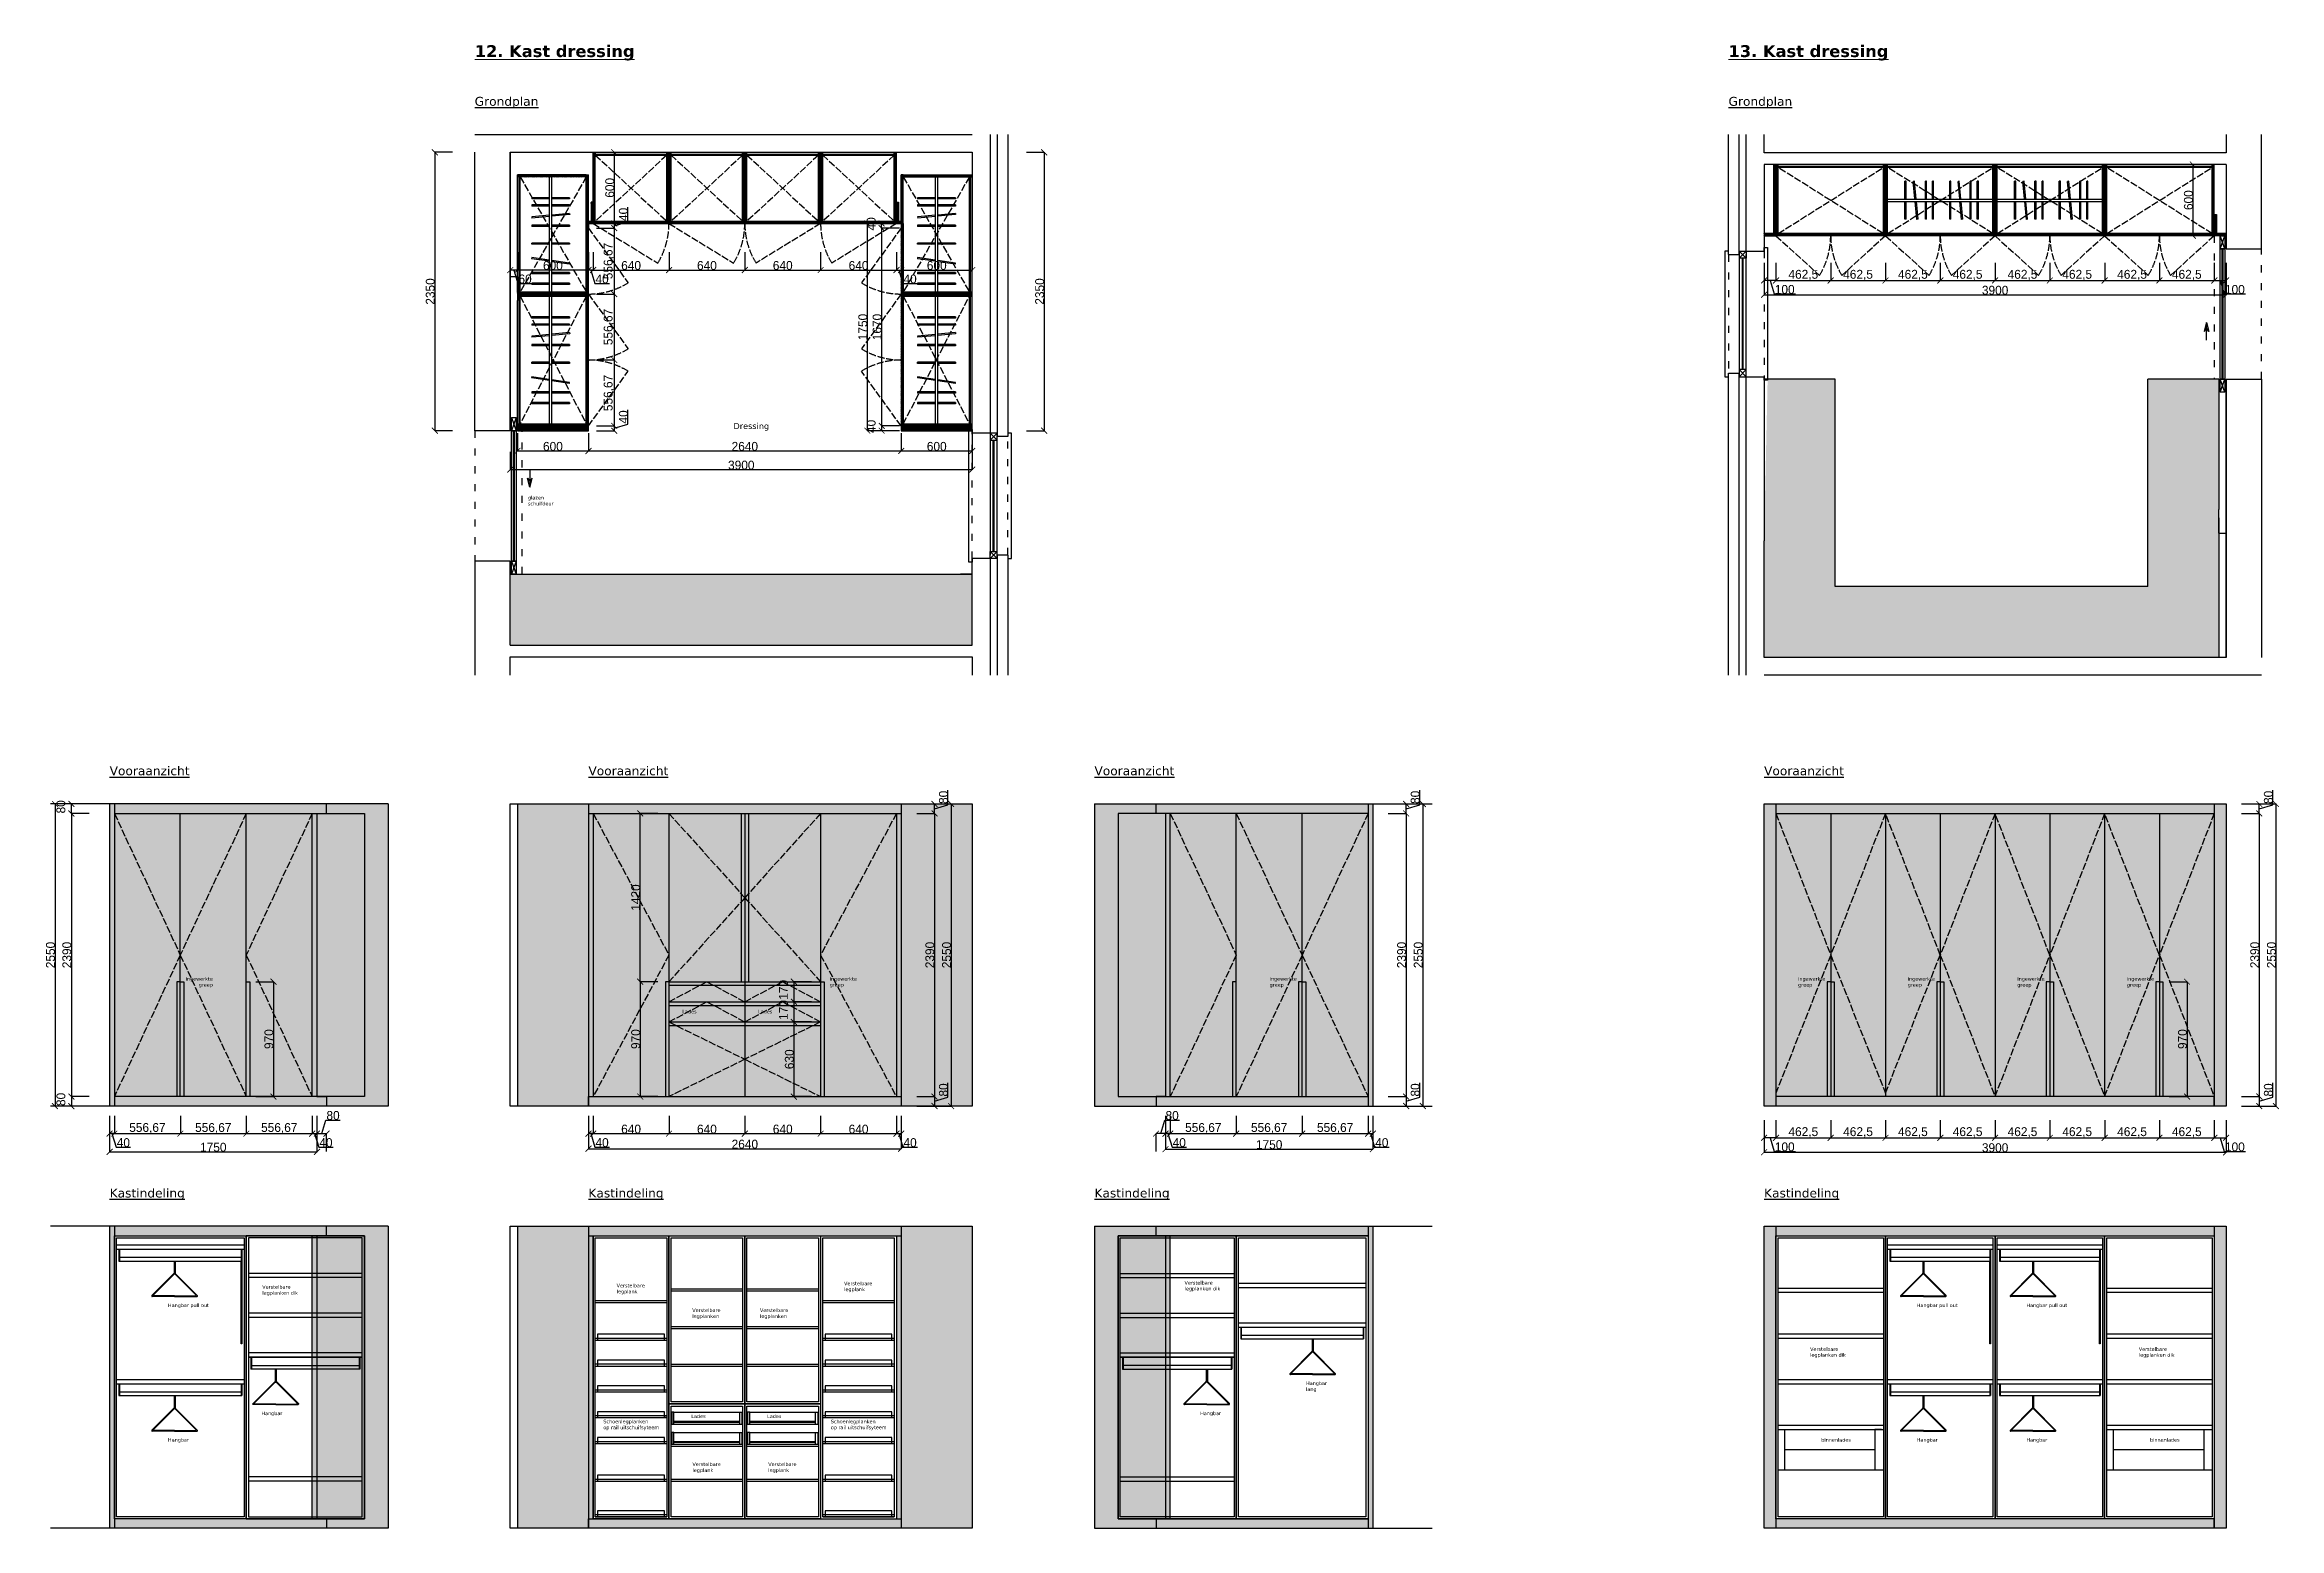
# Model space of a CAD drawing. Header units: millimetres. Extents: x -153917 to -31303, y -39726 to 31262.
# Drawn here: x -123757 to -104894, y -39726 to -27203 of the extents above; entities that cross this region are included whole.
import ezdxf

# ---------------------------------------------------------------- set-up
doc = ezdxf.new("R2010")
doc.units = ezdxf.units.MM
doc.header["$LTSCALE"] = 5
doc.linetypes.add('ACAD_ISO02W100', pattern=[15, 12, -3])
doc.linetypes.add('ACAD_ISO03W100', pattern=[30, 12, -18])
for name, color, linetype in [('Bemating', 1, 'Continuous'), ('invulling muren', 252, 'Continuous'), ('Meubel', 8, 'Continuous'), ('Meubels', 8, 'Continuous'), ('Meubilair', 8, 'Continuous'), ('muren', 7, 'Continuous'), ('ramen', 8, 'Continuous'), ('Tekst', 7, 'Continuous')]:
    doc.layers.add(name, color=color, linetype=linetype)
doc.layers.add('Nummering schrijnwerkerij', color=80, linetype='Continuous', lineweight=0)
doc.layers.add('verre', color=4, linetype='Continuous', lineweight=0)
doc.layers.add('parket', color=7, linetype='Continuous', true_color=0xe6d6b7)
doc.layers.add('parket 10x10', color=7, linetype='Continuous', true_color=0xae8743)
doc.styles.add('Geneva', font='')
doc.styles.get('Geneva').set_extended_font_data('Geneva')
doc.dimstyles.new('amit meubel', dxfattribs={"dimtxt": 75, "dimasz": 50, "dimexe": 1.25, "dimexo": 0.625, "dimtad": 1, "dimtxsty": 'Geneva', "dimblk": 'ARCHTICK', "dimcen": 2.5, "dimadec": 0, "dimazin": 0, "dimtfac": 1, "dimtmove": 1, "dimatfit": 3, "dimfxl": 150, "dimfxlon": 1, "dimarcsym": 0})

msp = doc.modelspace()

# ---------------------------------------------------------------- texts
at = {"layer": 'Nummering schrijnwerkerij', "char_height": 100, "attachment_point": 1}
for s, insert in [('{\\fVerdana|b1|i0|c0|p34;\\L12. Kast dressing}', (-120127.262, -27207.018)), ('{\\fVerdana|b1|i0|c0|p34;\\L13. Kast dressing}', (-109543.396, -27207.018))]:
    msp.add_mtext_dynamic_manual_height_columns(s, width=8225.00244, gutter_width=12.5, heights=[0], dxfattribs=dict(at, insert=insert))
at = {"layer": 'Tekst'}
for s, insert, char_height, width, attachment_point in [('{\\fVerdana|b0|i0|c0|p34;\\LGrondplan}', (-120127.262, -27643.466), 75, 2800, 1), ('{\\fVerdana|b0|i0|c0|p34;\\LGrondplan}', (-109543.396, -27643.466), 75, 2800, 1), ('{\\fVerdana|b0|i0|c0|p34;Dressing}', (-117642.076, -30396.616), 50, 1582.58803, 3), ('{\\fVerdana|b0|i0|c0|p34;\\LVooraanzicht}', (-123208.816, -33294.455), 75, 2800, 1), ('{\\fVerdana|b0|i0|c0|p34;\\LVooraanzicht}', (-119167.262, -33294.455), 75, 2800, 1), ('{\\fVerdana|b0|i0|c0|p34;\\LVooraanzicht}', (-114895.708, -33294.455), 75, 2800, 1), ('{\\fVerdana|b0|i0|c0|p34;\\LVooraanzicht}', (-109243.396, -33294.455), 75, 2800, 1), ('{\\fVerdana|b0|i0|c0|p34;\\LKastindeling}', (-123208.816, -36858.634), 75, 2800, 1), ('{\\fVerdana|b0|i0|c0|p34;\\LKastindeling}', (-119167.262, -36858.634), 75, 2800, 1), ('{\\fVerdana|b0|i0|c0|p34;\\LKastindeling}', (-114895.708, -36858.634), 75, 2800, 1), ('{\\fVerdana|b0|i0|c0|p34;\\LKastindeling}', (-109243.396, -36858.634), 75, 2800, 1)]:
    msp.add_mtext(s, dxfattribs=dict(at, insert=insert, char_height=char_height, width=width, attachment_point=attachment_point))
at = {"layer": 'Tekst', "char_height": 30}
for s, insert, attachment_point in [('{\\fVerdana|b0|i0|c0|p34;glazen\\Pschuifdeur}', (-119678.27, -31011.89), 1), ('{\\fVerdana|b0|i0|c0|p34;ingewerkte \\Pgreep}', (-122337.195, -35162.42), 9), ('{\\fVerdana|b0|i0|c0|p34;ingewerkte \\Pgreep}', (-117130.615, -35162.42), 7), ('{\\fVerdana|b0|i0|c0|p34;ingewerkte \\Pgreep}', (-113417.33, -35162.42), 7), ('{\\fVerdana|b0|i0|c0|p34;ingewerkte \\Pgreep}', (-108955.851, -35162.42), 7), ('{\\fVerdana|b0|i0|c0|p34;ingewerkte \\Pgreep}', (-108030.851, -35162.42), 7), ('{\\fVerdana|b0|i0|c0|p34;ingewerkte \\Pgreep}', (-107105.851, -35162.42), 7), ('{\\fVerdana|b0|i0|c0|p34;ingewerkte \\Pgreep}', (-106180.851, -35162.42), 7), ('{\\fVerdana|b0|i0|c0|p34;Lades}', (-118375.575, -35349.009), 1), ('{\\fVerdana|b0|i0|c0|p34;Lades}', (-117735.575, -35349.009), 1), ('{\\fVerdana|b0|i0|c0|p34;Verstelbare\\Plegplanken dik}', (-121920.203, -37674.489), 1), ('{\\fVerdana|b0|i0|c0|p34;Verstelbare\\Plegplank}', (-118929.127, -37662.492), 1), ('{\\fVerdana|b0|i0|c0|p34;Verstelbare\\Plegplank}', (-117009.127, -37644.492), 1), ('{\\fVerdana|b0|i0|c0|p34;Verstelbare\\Plegplanken dik}', (-114135.457, -37638.489), 1), ('{\\fVerdana|b0|i0|c0|p34;Hangbar pull out}', (-122716.347, -37829.002), 1), ('{\\fVerdana|b0|i0|c0|p34;Verstelbare\\Plegplanken}', (-118290.444, -37870.48), 1), ('{\\fVerdana|b0|i0|c0|p34;Verstelbare\\Plegplanken}', (-117719.072, -37870.48), 1), ('{\\fVerdana|b0|i0|c0|p34;Hangbar pull out}', (-107954.26, -37829.002), 1), ('{\\fVerdana|b0|i0|c0|p34;Hangbar pull out}', (-107029.26, -37829.002), 1), ('{\\fVerdana|b0|i0|c0|p34;Verstelbare\\Plegplanken dik}', (-108854.632, -38198.489), 1), ('{\\fVerdana|b0|i0|c0|p34;Verstelbare\\Plegplanken dik}', (-106079.632, -38198.489), 1), ('{\\fVerdana|b0|i0|c0|p34;Hangbar\\Plang}', (-113109.646, -38487.002), 1), ('{\\fVerdana|b0|i0|c0|p34;Hangbar}', (-121750.901, -38741.002), 3), ('{\\fVerdana|b0|i0|c0|p34;Schoenlegplanken\\Pop rail uitschuifsyteem}', (-119041.454, -38809.598), 1), ('{\\fVerdana|b0|i0|c0|p34;Lades}', (-118299.073, -38765.631), 1), ('{\\fVerdana|b0|i0|c0|p34;Lades}', (-117659.073, -38765.631), 1), ('{\\fVerdana|b0|i0|c0|p34;Schoenlegplanken\\Pop rail uitschuifsyteem}', (-117121.454, -38809.598), 1), ('{\\fVerdana|b0|i0|c0|p34;Hangbar}', (-114003.623, -38741.002), 1), ('{\\fVerdana|b0|i0|c0|p34;Hangbar}', (-122716.347, -38965.002), 1), ('{\\fVerdana|b0|i0|c0|p34;binnenlades}', (-108760.79, -38965.002), 1), ('{\\fVerdana|b0|i0|c0|p34;Hangbar}', (-107954.26, -38965.002), 1), ('{\\fVerdana|b0|i0|c0|p34;Hangbar}', (-107029.26, -38965.002), 1), ('{\\fVerdana|b0|i0|c0|p34;binnenlades}', (-105985.79, -38965.002), 1), ('{\\fVerdana|b0|i0|c0|p34;Verstelbare\\Plegplank}', (-118289.127, -39170.492), 1), ('{\\fVerdana|b0|i0|c0|p34;Verstelbare\\Plegplank}', (-117649.127, -39170.492), 1)]:
    msp.add_mtext_dynamic_manual_height_columns(s, width=513.71165, gutter_width=12.5, heights=[0], dxfattribs=dict(at, insert=insert, attachment_point=attachment_point))

# ---------------------------------------------------------------- blocks, each defined once
blk = doc.blocks.new('kapstok')
at = {"layer": 'Meubilair'}
for p, q in [((-5, 0), (-5, -103)), ((5, 0), (5, -103)), ((-191, -291), (-6, -106)), ((-179, -286), (-4, -111)), ((179, -286), (4, -111)), ((191, -291), (6, -106)), ((0, -300), (-188, -300)), ((0, -295), (-176, -295)), ((0, -295), (176, -295)), ((0, -300), (188, -300))]:
    blk.add_line(p, q, dxfattribs=at)
for centre, start, end in [((-10, -103), 315, 0), ((0, -114), 45, 135), ((10, -103), 180, 225), ((-188, -295), 135, 270), ((-176, -290), 135, 270), ((176, -290), 270, 45), ((188, -295), 270, 45)]:
    blk.add_arc(centre, 5, start, end, dxfattribs=at)
blk = doc.blocks.new('_ArchTick')
at = {"color": 0, "linetype": 'ByBlock', "const_width": 0.15}
blk.add_lwpolyline([(-0.5, -0.5), (0.5, 0.5)], dxfattribs=at)
blk = doc.blocks.new('*D1152')
at = {"layer": 'Bemating', "color": 0, "lineweight": -2, "transparency": 16777216}
for p, q in [((-119767, -30482), (-119767, -30633)), ((-119167, -30482), (-119167, -30633)), ((-119767, -30632), (-119167, -30632))]:
    blk.add_line(p, q, dxfattribs=at)
at = {"layer": 'Defpoints', "color": 0, "transparency": 16777216}
for p in [(-119767, -30461), (-119167, -30461), (-119167, -30632)]:
    blk.add_point(p, dxfattribs=at)
at = {"layer": 'Bemating', "color": 0, "lineweight": -2, "transparency": 16777216, "xscale": 50, "yscale": 50, "zscale": 50, "rotation": 180}
blk.add_blockref('_ArchTick', (-119767, -30632), dxfattribs=at)
at = {"layer": 'Bemating', "color": 0, "lineweight": -2, "transparency": 16777216, "xscale": 50, "yscale": 50, "zscale": 50}
blk.add_blockref('_ArchTick', (-119167, -30632), dxfattribs=at)
at = {"layer": 'Bemating', "color": 0, "transparency": 16777216, "insert": (-119467, -30594), "char_height": 75, "attachment_point": 5, "style": 'Geneva'}
blk.add_mtext('600', dxfattribs=at)
blk = doc.blocks.new('*D1153')
at = {"layer": 'Bemating', "color": 0, "lineweight": -2, "transparency": 16777216}
for p, q in [((-120314, -28111), (-120465, -28111)), ((-120464, -28111), (-120464, -30461)), ((-120314, -30461), (-120465, -30461))]:
    blk.add_line(p, q, dxfattribs=at)
at = {"layer": 'Defpoints', "color": 0, "transparency": 16777216}
for p in [(-119827, -28111), (-120464, -30461), (-119827, -30461)]:
    blk.add_point(p, dxfattribs=at)
at = {"layer": 'Bemating', "color": 0, "lineweight": -2, "transparency": 16777216, "xscale": 50, "yscale": 50, "zscale": 50}
for p, rotation in [((-120464, -28111), 90), ((-120464, -30461), 270)]:
    blk.add_blockref('_ArchTick', p, dxfattribs=dict(at, rotation=rotation))
at = {"layer": 'Bemating', "color": 0, "transparency": 16777216, "insert": (-120502, -29286), "char_height": 75, "attachment_point": 5, "rotation": 90, "style": 'Geneva'}
blk.add_mtext('2350', dxfattribs=at)
blk = doc.blocks.new('*D1154')
at = {"layer": 'Bemating', "color": 0, "lineweight": -2, "transparency": 16777216}
for p, q in [((-115470, -28111), (-115319, -28111)), ((-115320, -28111), (-115320, -30461)), ((-115470, -30461), (-115319, -30461))]:
    blk.add_line(p, q, dxfattribs=at)
at = {"layer": 'Defpoints', "color": 0, "transparency": 16777216}
for p in [(-115927, -28111), (-116043, -30461), (-115320, -30461)]:
    blk.add_point(p, dxfattribs=at)
at = {"layer": 'Bemating', "color": 0, "lineweight": -2, "transparency": 16777216, "xscale": 50, "yscale": 50, "zscale": 50}
for p, rotation in [((-115320, -28111), 90), ((-115320, -30461), 270)]:
    blk.add_blockref('_ArchTick', p, dxfattribs=dict(at, rotation=rotation))
at = {"layer": 'Bemating', "color": 0, "transparency": 16777216, "insert": (-115358, -29286), "char_height": 75, "attachment_point": 5, "rotation": 90, "style": 'Geneva'}
blk.add_mtext('2350', dxfattribs=at)
blk = doc.blocks.new('*D1155')
at = {"layer": 'Bemating', "color": 0, "lineweight": -2, "transparency": 16777216}
for p, q in [((-119827, -30640), (-119827, -30791)), ((-115927, -30640), (-115927, -30791)), ((-119827, -30790), (-115927, -30790))]:
    blk.add_line(p, q, dxfattribs=at)
at = {"layer": 'Defpoints', "color": 0, "transparency": 16777216}
for p in [(-119827, -28111), (-115927, -28111), (-115927, -30790)]:
    blk.add_point(p, dxfattribs=at)
at = {"layer": 'Bemating', "color": 0, "lineweight": -2, "transparency": 16777216, "xscale": 50, "yscale": 50, "zscale": 50, "rotation": 180}
blk.add_blockref('_ArchTick', (-119827, -30790), dxfattribs=at)
at = {"layer": 'Bemating', "color": 0, "lineweight": -2, "transparency": 16777216, "xscale": 50, "yscale": 50, "zscale": 50}
blk.add_blockref('_ArchTick', (-115927, -30790), dxfattribs=at)
at = {"layer": 'Bemating', "color": 0, "transparency": 16777216, "insert": (-117877, -30752), "char_height": 75, "attachment_point": 5, "style": 'Geneva'}
blk.add_mtext('3900', dxfattribs=at)
blk = doc.blocks.new('*D1156')
at = {"layer": 'Bemating', "color": 0, "lineweight": -2, "transparency": 16777216}
for p, q in [((-116527, -30482), (-116527, -30633)), ((-115927, -30482), (-115927, -30633)), ((-116527, -30632), (-115927, -30632))]:
    blk.add_line(p, q, dxfattribs=at)
at = {"layer": 'Defpoints', "color": 0, "transparency": 16777216}
for p in [(-116527, -30461), (-115927, -30461), (-115927, -30632)]:
    blk.add_point(p, dxfattribs=at)
at = {"layer": 'Bemating', "color": 0, "lineweight": -2, "transparency": 16777216, "xscale": 50, "yscale": 50, "zscale": 50, "rotation": 180}
blk.add_blockref('_ArchTick', (-116527, -30632), dxfattribs=at)
at = {"layer": 'Bemating', "color": 0, "lineweight": -2, "transparency": 16777216, "xscale": 50, "yscale": 50, "zscale": 50}
blk.add_blockref('_ArchTick', (-115927, -30632), dxfattribs=at)
at = {"layer": 'Bemating', "color": 0, "transparency": 16777216, "insert": (-116227, -30594), "char_height": 75, "attachment_point": 5, "style": 'Geneva'}
blk.add_mtext('600', dxfattribs=at)
blk = doc.blocks.new('*D1157')
at = {"layer": 'Bemating', "color": 0, "lineweight": -2, "transparency": 16777216}
for p, q in [((-119167, -30482), (-119167, -30633)), ((-116527, -30482), (-116527, -30633)), ((-119167, -30632), (-116527, -30632))]:
    blk.add_line(p, q, dxfattribs=at)
at = {"layer": 'Defpoints', "color": 0, "transparency": 16777216}
for p in [(-119167, -30461), (-116527, -30461), (-116527, -30632)]:
    blk.add_point(p, dxfattribs=at)
at = {"layer": 'Bemating', "color": 0, "lineweight": -2, "transparency": 16777216, "xscale": 50, "yscale": 50, "zscale": 50, "rotation": 180}
blk.add_blockref('_ArchTick', (-119167, -30632), dxfattribs=at)
at = {"layer": 'Bemating', "color": 0, "lineweight": -2, "transparency": 16777216, "xscale": 50, "yscale": 50, "zscale": 50}
blk.add_blockref('_ArchTick', (-116527, -30632), dxfattribs=at)
at = {"layer": 'Bemating', "color": 0, "transparency": 16777216, "insert": (-117847, -30594), "char_height": 75, "attachment_point": 5, "style": 'Geneva'}
blk.add_mtext('2640', dxfattribs=at)
blk = doc.blocks.new('*D1158')
at = {"layer": 'Bemating', "color": 0, "lineweight": -2, "transparency": 16777216}
for p, q in [((-119127, -28955), (-119127, -29106)), ((-118487, -28955), (-118487, -29106)), ((-119127, -29105), (-118487, -29105))]:
    blk.add_line(p, q, dxfattribs=at)
at = {"layer": 'Defpoints', "color": 0, "transparency": 16777216}
for p in [(-119127, -28711), (-118487, -28711), (-118487, -29105)]:
    blk.add_point(p, dxfattribs=at)
at = {"layer": 'Bemating', "color": 0, "lineweight": -2, "transparency": 16777216, "xscale": 50, "yscale": 50, "zscale": 50, "rotation": 180}
blk.add_blockref('_ArchTick', (-119127, -29105), dxfattribs=at)
at = {"layer": 'Bemating', "color": 0, "lineweight": -2, "transparency": 16777216, "xscale": 50, "yscale": 50, "zscale": 50}
blk.add_blockref('_ArchTick', (-118487, -29105), dxfattribs=at)
at = {"layer": 'Bemating', "color": 0, "transparency": 16777216, "insert": (-118807, -29067), "char_height": 75, "attachment_point": 5, "style": 'Geneva'}
blk.add_mtext('640', dxfattribs=at)
blk = doc.blocks.new('*D1159')
at = {"layer": 'Bemating', "color": 0, "lineweight": -2, "transparency": 16777216}
for p, q in [((-118487, -28955), (-118487, -29106)), ((-117847, -28955), (-117847, -29106)), ((-118487, -29105), (-117847, -29105))]:
    blk.add_line(p, q, dxfattribs=at)
at = {"layer": 'Defpoints', "color": 0, "transparency": 16777216}
for p in [(-118487, -28711), (-117847, -28711), (-117847, -29105)]:
    blk.add_point(p, dxfattribs=at)
at = {"layer": 'Bemating', "color": 0, "lineweight": -2, "transparency": 16777216, "xscale": 50, "yscale": 50, "zscale": 50, "rotation": 180}
blk.add_blockref('_ArchTick', (-118487, -29105), dxfattribs=at)
at = {"layer": 'Bemating', "color": 0, "lineweight": -2, "transparency": 16777216, "xscale": 50, "yscale": 50, "zscale": 50}
blk.add_blockref('_ArchTick', (-117847, -29105), dxfattribs=at)
at = {"layer": 'Bemating', "color": 0, "transparency": 16777216, "insert": (-118167, -29067), "char_height": 75, "attachment_point": 5, "style": 'Geneva'}
blk.add_mtext('640', dxfattribs=at)
blk = doc.blocks.new('*D1160')
at = {"layer": 'Bemating', "color": 0, "lineweight": -2, "transparency": 16777216}
for p, q in [((-117847, -28955), (-117847, -29106)), ((-117207, -28955), (-117207, -29106)), ((-117847, -29105), (-117207, -29105))]:
    blk.add_line(p, q, dxfattribs=at)
at = {"layer": 'Defpoints', "color": 0, "transparency": 16777216}
for p in [(-117847, -28711), (-117207, -28711), (-117207, -29105)]:
    blk.add_point(p, dxfattribs=at)
at = {"layer": 'Bemating', "color": 0, "lineweight": -2, "transparency": 16777216, "xscale": 50, "yscale": 50, "zscale": 50, "rotation": 180}
blk.add_blockref('_ArchTick', (-117847, -29105), dxfattribs=at)
at = {"layer": 'Bemating', "color": 0, "lineweight": -2, "transparency": 16777216, "xscale": 50, "yscale": 50, "zscale": 50}
blk.add_blockref('_ArchTick', (-117207, -29105), dxfattribs=at)
at = {"layer": 'Bemating', "color": 0, "transparency": 16777216, "insert": (-117527, -29067), "char_height": 75, "attachment_point": 5, "style": 'Geneva'}
blk.add_mtext('640', dxfattribs=at)
blk = doc.blocks.new('*D1161')
at = {"layer": 'Bemating', "color": 0, "lineweight": -2, "transparency": 16777216}
for p, q in [((-117207, -28955), (-117207, -29106)), ((-116567, -28955), (-116567, -29106)), ((-117207, -29105), (-116567, -29105))]:
    blk.add_line(p, q, dxfattribs=at)
at = {"layer": 'Defpoints', "color": 0, "transparency": 16777216}
for p in [(-117207, -28711), (-116567, -28711), (-116567, -29105)]:
    blk.add_point(p, dxfattribs=at)
at = {"layer": 'Bemating', "color": 0, "lineweight": -2, "transparency": 16777216, "xscale": 50, "yscale": 50, "zscale": 50, "rotation": 180}
blk.add_blockref('_ArchTick', (-117207, -29105), dxfattribs=at)
at = {"layer": 'Bemating', "color": 0, "lineweight": -2, "transparency": 16777216, "xscale": 50, "yscale": 50, "zscale": 50}
blk.add_blockref('_ArchTick', (-116567, -29105), dxfattribs=at)
at = {"layer": 'Bemating', "color": 0, "transparency": 16777216, "insert": (-116887, -29067), "char_height": 75, "attachment_point": 5, "style": 'Geneva'}
blk.add_mtext('640', dxfattribs=at)
blk = doc.blocks.new('*D1162')
at = {"layer": 'Bemating', "color": 0, "lineweight": -2, "transparency": 16777216}
for p, q in [((-116567, -28955), (-116567, -29106)), ((-116527, -28955), (-116527, -29106)), ((-116567, -29105), (-116527, -29105)), ((-116547, -29105), (-116513, -29220)), ((-116513, -29220), (-116390, -29220))]:
    blk.add_line(p, q, dxfattribs=at)
at = {"layer": 'Defpoints', "color": 0, "transparency": 16777216}
for p in [(-116567, -28711), (-116527, -28711), (-116527, -29105)]:
    blk.add_point(p, dxfattribs=at)
at = {"layer": 'Bemating', "color": 0, "lineweight": -2, "transparency": 16777216, "xscale": 50, "yscale": 50, "zscale": 50, "rotation": 180}
blk.add_blockref('_ArchTick', (-116567, -29105), dxfattribs=at)
at = {"layer": 'Bemating', "color": 0, "lineweight": -2, "transparency": 16777216, "xscale": 50, "yscale": 50, "zscale": 50}
blk.add_blockref('_ArchTick', (-116527, -29105), dxfattribs=at)
at = {"layer": 'Bemating', "color": 0, "transparency": 16777216, "insert": (-116452, -29181), "char_height": 75, "attachment_point": 5, "style": 'Geneva'}
blk.add_mtext('40', dxfattribs=at)
blk = doc.blocks.new('*D1163')
at = {"layer": 'Bemating', "color": 0, "lineweight": -2, "transparency": 16777216}
for p, q in [((-116527, -28955), (-116527, -29106)), ((-115927, -28955), (-115927, -29106)), ((-116527, -29105), (-115927, -29105))]:
    blk.add_line(p, q, dxfattribs=at)
at = {"layer": 'Defpoints', "color": 0, "transparency": 16777216}
for p in [(-115927, -28301), (-116527, -28711), (-115927, -29105)]:
    blk.add_point(p, dxfattribs=at)
at = {"layer": 'Bemating', "color": 0, "lineweight": -2, "transparency": 16777216, "xscale": 50, "yscale": 50, "zscale": 50, "rotation": 180}
blk.add_blockref('_ArchTick', (-116527, -29105), dxfattribs=at)
at = {"layer": 'Bemating', "color": 0, "lineweight": -2, "transparency": 16777216, "xscale": 50, "yscale": 50, "zscale": 50}
blk.add_blockref('_ArchTick', (-115927, -29105), dxfattribs=at)
at = {"layer": 'Bemating', "color": 0, "transparency": 16777216, "insert": (-116227, -29067), "char_height": 75, "attachment_point": 5, "style": 'Geneva'}
blk.add_mtext('600', dxfattribs=at)
blk = doc.blocks.new('*D1164')
at = {"layer": 'Bemating', "color": 0, "lineweight": -2, "transparency": 16777216}
for p, q in [((-119167, -28955), (-119167, -29106)), ((-119127, -28955), (-119127, -29106)), ((-119127, -29105), (-119167, -29105)), ((-119147, -29105), (-119113, -29220)), ((-119113, -29220), (-118990, -29220))]:
    blk.add_line(p, q, dxfattribs=at)
at = {"layer": 'Defpoints', "color": 0, "transparency": 16777216}
for p in [(-119167, -28711), (-119127, -28711), (-119167, -29105)]:
    blk.add_point(p, dxfattribs=at)
at = {"layer": 'Bemating', "color": 0, "lineweight": -2, "transparency": 16777216, "xscale": 50, "yscale": 50, "zscale": 50, "rotation": 180}
blk.add_blockref('_ArchTick', (-119167, -29105), dxfattribs=at)
at = {"layer": 'Bemating', "color": 0, "lineweight": -2, "transparency": 16777216, "xscale": 50, "yscale": 50, "zscale": 50}
blk.add_blockref('_ArchTick', (-119127, -29105), dxfattribs=at)
at = {"layer": 'Bemating', "color": 0, "transparency": 16777216, "insert": (-119052, -29181), "char_height": 75, "attachment_point": 5, "style": 'Geneva'}
blk.add_mtext('40', dxfattribs=at)
blk = doc.blocks.new('*D1165')
at = {"layer": 'Bemating', "color": 0, "lineweight": -2, "transparency": 16777216}
for p, q in [((-119767, -28955), (-119767, -29106)), ((-119167, -28955), (-119167, -29106)), ((-119167, -29105), (-119767, -29105))]:
    blk.add_line(p, q, dxfattribs=at)
at = {"layer": 'Defpoints', "color": 0, "transparency": 16777216}
for p in [(-119767, -28301), (-119167, -28711), (-119767, -29105)]:
    blk.add_point(p, dxfattribs=at)
at = {"layer": 'Bemating', "color": 0, "lineweight": -2, "transparency": 16777216, "xscale": 50, "yscale": 50, "zscale": 50, "rotation": 180}
blk.add_blockref('_ArchTick', (-119767, -29105), dxfattribs=at)
at = {"layer": 'Bemating', "color": 0, "lineweight": -2, "transparency": 16777216, "xscale": 50, "yscale": 50, "zscale": 50}
blk.add_blockref('_ArchTick', (-119167, -29105), dxfattribs=at)
at = {"layer": 'Bemating', "color": 0, "transparency": 16777216, "insert": (-119467, -29067), "char_height": 75, "attachment_point": 5, "style": 'Geneva'}
blk.add_mtext('600', dxfattribs=at)
blk = doc.blocks.new('*D1166')
at = {"layer": 'Bemating', "color": 0, "lineweight": -2, "transparency": 16777216}
for p, q in [((-119827, -28955), (-119827, -29106)), ((-119767, -28955), (-119767, -29106)), ((-119767, -29105), (-119827, -29105)), ((-119797, -29105), (-119763, -29220)), ((-119763, -29220), (-119640, -29220))]:
    blk.add_line(p, q, dxfattribs=at)
at = {"layer": 'Defpoints', "color": 0, "transparency": 16777216}
for p in [(-119827, -28111), (-119767, -28301), (-119827, -29105)]:
    blk.add_point(p, dxfattribs=at)
at = {"layer": 'Bemating', "color": 0, "lineweight": -2, "transparency": 16777216, "xscale": 50, "yscale": 50, "zscale": 50, "rotation": 180}
blk.add_blockref('_ArchTick', (-119827, -29105), dxfattribs=at)
at = {"layer": 'Bemating', "color": 0, "lineweight": -2, "transparency": 16777216, "xscale": 50, "yscale": 50, "zscale": 50}
blk.add_blockref('_ArchTick', (-119767, -29105), dxfattribs=at)
at = {"layer": 'Bemating', "color": 0, "transparency": 16777216, "insert": (-119702, -29181), "char_height": 75, "attachment_point": 5, "style": 'Geneva'}
blk.add_mtext('60', dxfattribs=at)
blk = doc.blocks.new('*D1167')
at = {"layer": 'Bemating', "color": 0, "lineweight": -2, "transparency": 16777216}
for p, q in [((-119099, -28111), (-118947, -28111)), ((-118949, -28111), (-118949, -28711)), ((-119099, -28711), (-118947, -28711))]:
    blk.add_line(p, q, dxfattribs=at)
at = {"layer": 'Defpoints', "color": 0, "transparency": 16777216}
for p in [(-119109, -28111), (-119127, -28711), (-118949, -28711)]:
    blk.add_point(p, dxfattribs=at)
at = {"layer": 'Bemating', "color": 0, "lineweight": -2, "transparency": 16777216, "xscale": 50, "yscale": 50, "zscale": 50}
for p, rotation in [((-118949, -28111), 90), ((-118949, -28711), 270)]:
    blk.add_blockref('_ArchTick', p, dxfattribs=dict(at, rotation=rotation))
at = {"layer": 'Bemating', "color": 0, "transparency": 16777216, "insert": (-118987, -28411), "char_height": 75, "attachment_point": 5, "rotation": 90, "style": 'Geneva'}
blk.add_mtext('600', dxfattribs=at)
blk = doc.blocks.new('*D1168')
at = {"layer": 'Bemating', "color": 0, "lineweight": -2, "transparency": 16777216}
for p, q in [((-118834, -28697), (-118834, -28574)), ((-119099, -28711), (-118947, -28711)), ((-119099, -28751), (-118947, -28751)), ((-118949, -28731), (-118834, -28697)), ((-118949, -28711), (-118949, -28751))]:
    blk.add_line(p, q, dxfattribs=at)
at = {"layer": 'Defpoints', "color": 0, "transparency": 16777216}
for p in [(-119167, -28751), (-119127, -28711), (-118949, -28751)]:
    blk.add_point(p, dxfattribs=at)
at = {"layer": 'Bemating', "color": 0, "lineweight": -2, "transparency": 16777216, "xscale": 50, "yscale": 50, "zscale": 50}
for p, rotation in [((-118949, -28711), 90), ((-118949, -28751), 270)]:
    blk.add_blockref('_ArchTick', p, dxfattribs=dict(at, rotation=rotation))
at = {"layer": 'Bemating', "color": 0, "transparency": 16777216, "insert": (-118872, -28635), "char_height": 75, "attachment_point": 5, "rotation": 90, "style": 'Geneva'}
blk.add_mtext('40', dxfattribs=at)
blk = doc.blocks.new('*D1169')
at = {"layer": 'Bemating', "color": 0, "lineweight": -2, "transparency": 16777216}
for p, q in [((-119099, -28751), (-118947, -28751)), ((-118949, -28751), (-118949, -29308)), ((-119099, -29308), (-118947, -29308))]:
    blk.add_line(p, q, dxfattribs=at)
at = {"layer": 'Defpoints', "color": 0, "transparency": 16777216}
for p in [(-119167, -28751), (-119167, -29308), (-118949, -29308)]:
    blk.add_point(p, dxfattribs=at)
at = {"layer": 'Bemating', "color": 0, "lineweight": -2, "transparency": 16777216, "xscale": 50, "yscale": 50, "zscale": 50}
for p, rotation in [((-118949, -28751), 90), ((-118949, -29308), 270)]:
    blk.add_blockref('_ArchTick', p, dxfattribs=dict(at, rotation=rotation))
at = {"layer": 'Bemating', "color": 0, "transparency": 16777216, "insert": (-118994, -29029), "char_height": 75, "attachment_point": 5, "rotation": 90, "style": 'Geneva'}
blk.add_mtext('556,67', dxfattribs=at)
blk = doc.blocks.new('*D1170')
at = {"layer": 'Bemating', "color": 0, "lineweight": -2, "transparency": 16777216}
for p, q in [((-119099, -29308), (-118947, -29308)), ((-118949, -29308), (-118949, -29864)), ((-119099, -29864), (-118947, -29864))]:
    blk.add_line(p, q, dxfattribs=at)
at = {"layer": 'Defpoints', "color": 0, "transparency": 16777216}
for p in [(-119167, -29308), (-119167, -29864), (-118949, -29864)]:
    blk.add_point(p, dxfattribs=at)
at = {"layer": 'Bemating', "color": 0, "lineweight": -2, "transparency": 16777216, "xscale": 50, "yscale": 50, "zscale": 50}
for p, rotation in [((-118949, -29308), 90), ((-118949, -29864), 270)]:
    blk.add_blockref('_ArchTick', p, dxfattribs=dict(at, rotation=rotation))
at = {"layer": 'Bemating', "color": 0, "transparency": 16777216, "insert": (-118994, -29586), "char_height": 75, "attachment_point": 5, "rotation": 90, "style": 'Geneva'}
blk.add_mtext('556,67', dxfattribs=at)
blk = doc.blocks.new('*D1171')
at = {"layer": 'Bemating', "color": 0, "lineweight": -2, "transparency": 16777216}
for p, q in [((-119099, -29864), (-118947, -29864)), ((-118949, -29864), (-118949, -30421)), ((-119099, -30421), (-118947, -30421))]:
    blk.add_line(p, q, dxfattribs=at)
at = {"layer": 'Defpoints', "color": 0, "transparency": 16777216}
for p in [(-119167, -29864), (-119167, -30421), (-118949, -30421)]:
    blk.add_point(p, dxfattribs=at)
at = {"layer": 'Bemating', "color": 0, "lineweight": -2, "transparency": 16777216, "xscale": 50, "yscale": 50, "zscale": 50}
for p, rotation in [((-118949, -29864), 90), ((-118949, -30421), 270)]:
    blk.add_blockref('_ArchTick', p, dxfattribs=dict(at, rotation=rotation))
at = {"layer": 'Bemating', "color": 0, "transparency": 16777216, "insert": (-118994, -30143), "char_height": 75, "attachment_point": 5, "rotation": 90, "style": 'Geneva'}
blk.add_mtext('556,67', dxfattribs=at)
blk = doc.blocks.new('*D1172')
at = {"layer": 'Bemating', "color": 0, "lineweight": -2, "transparency": 16777216}
for p, q in [((-118834, -30407), (-118834, -30284)), ((-119099, -30421), (-118947, -30421)), ((-119099, -30461), (-118947, -30461)), ((-118949, -30441), (-118834, -30407)), ((-118949, -30421), (-118949, -30461))]:
    blk.add_line(p, q, dxfattribs=at)
at = {"layer": 'Defpoints', "color": 0, "transparency": 16777216}
for p in [(-119167, -30421), (-119167, -30461), (-118949, -30461)]:
    blk.add_point(p, dxfattribs=at)
at = {"layer": 'Bemating', "color": 0, "lineweight": -2, "transparency": 16777216, "xscale": 50, "yscale": 50, "zscale": 50}
for p, rotation in [((-118949, -30421), 90), ((-118949, -30461), 270)]:
    blk.add_blockref('_ArchTick', p, dxfattribs=dict(at, rotation=rotation))
at = {"layer": 'Bemating', "color": 0, "transparency": 16777216, "insert": (-118872, -30345), "char_height": 75, "attachment_point": 5, "rotation": 90, "style": 'Geneva'}
blk.add_mtext('40', dxfattribs=at)
blk = doc.blocks.new('*D1173')
at = {"layer": 'Bemating', "color": 0, "lineweight": -2, "transparency": 16777216}
for p, q in [((-116663, -28711), (-116814, -28711)), ((-116813, -28711), (-116813, -30461)), ((-116663, -30461), (-116814, -30461))]:
    blk.add_line(p, q, dxfattribs=at)
at = {"layer": 'Defpoints', "color": 0, "transparency": 16777216}
for p in [(-116527, -28711), (-116813, -30461), (-116527, -30461)]:
    blk.add_point(p, dxfattribs=at)
at = {"layer": 'Bemating', "color": 0, "lineweight": -2, "transparency": 16777216, "xscale": 50, "yscale": 50, "zscale": 50}
for p, rotation in [((-116813, -28711), 90), ((-116813, -30461), 270)]:
    blk.add_blockref('_ArchTick', p, dxfattribs=dict(at, rotation=rotation))
at = {"layer": 'Bemating', "color": 0, "transparency": 16777216, "insert": (-116851, -29586), "char_height": 75, "attachment_point": 5, "rotation": 90, "style": 'Geneva'}
blk.add_mtext('1750', dxfattribs=at)
blk = doc.blocks.new('*D1174')
at = {"layer": 'Bemating', "color": 0, "lineweight": -2, "transparency": 16777216}
for p, q in [((-116542, -28751), (-116694, -28751)), ((-116692, -28751), (-116692, -30421)), ((-116542, -30421), (-116694, -30421))]:
    blk.add_line(p, q, dxfattribs=at)
at = {"layer": 'Defpoints', "color": 0, "transparency": 16777216}
for p in [(-116527, -28751), (-116692, -30421), (-116527, -30421)]:
    blk.add_point(p, dxfattribs=at)
at = {"layer": 'Bemating', "color": 0, "lineweight": -2, "transparency": 16777216, "xscale": 50, "yscale": 50, "zscale": 50}
for p, rotation in [((-116692, -28751), 90), ((-116692, -30421), 270)]:
    blk.add_blockref('_ArchTick', p, dxfattribs=dict(at, rotation=rotation))
at = {"layer": 'Bemating', "color": 0, "transparency": 16777216, "insert": (-116730, -29586), "char_height": 75, "attachment_point": 5, "rotation": 90, "style": 'Geneva'}
blk.add_mtext('1670', dxfattribs=at)
blk = doc.blocks.new('*D1175')
at = {"layer": 'Bemating', "color": 0, "lineweight": -2, "transparency": 16777216}
for p, q in [((-116542, -30421), (-116694, -30421)), ((-116542, -30461), (-116694, -30461)), ((-116692, -30421), (-116692, -30461))]:
    blk.add_line(p, q, dxfattribs=at)
at = {"layer": 'Defpoints', "color": 0, "transparency": 16777216}
for p in [(-116692, -30461), (-116527, -30421), (-116527, -30461)]:
    blk.add_point(p, dxfattribs=at)
at = {"layer": 'Bemating', "color": 0, "lineweight": -2, "transparency": 16777216, "xscale": 50, "yscale": 50, "zscale": 50}
for p, rotation in [((-116692, -30421), 90), ((-116692, -30461), 270)]:
    blk.add_blockref('_ArchTick', p, dxfattribs=dict(at, rotation=rotation))
at = {"layer": 'Bemating', "color": 0, "transparency": 16777216, "insert": (-116780, -30425), "char_height": 75, "attachment_point": 5, "rotation": 90, "style": 'Geneva'}
blk.add_mtext('40', dxfattribs=at)
blk = doc.blocks.new('*D1176')
at = {"layer": 'Bemating', "color": 0, "lineweight": -2, "transparency": 16777216}
for p, q in [((-116542, -28711), (-116694, -28711)), ((-116542, -28751), (-116694, -28751)), ((-116692, -28751), (-116692, -28711))]:
    blk.add_line(p, q, dxfattribs=at)
at = {"layer": 'Defpoints', "color": 0, "transparency": 16777216}
for p in [(-116692, -28711), (-116527, -28711), (-116527, -28751)]:
    blk.add_point(p, dxfattribs=at)
at = {"layer": 'Bemating', "color": 0, "lineweight": -2, "transparency": 16777216, "xscale": 50, "yscale": 50, "zscale": 50}
for p, rotation in [((-116692, -28711), 90), ((-116692, -28751), 270)]:
    blk.add_blockref('_ArchTick', p, dxfattribs=dict(at, rotation=rotation))
at = {"layer": 'Bemating', "color": 0, "transparency": 16777216, "insert": (-116780, -28715), "char_height": 75, "attachment_point": 5, "rotation": 90, "style": 'Geneva'}
blk.add_mtext('40', dxfattribs=at)
blk = doc.blocks.new('*D1205')
at = {"layer": 'Bemating', "color": 0, "lineweight": -2, "transparency": 16777216}
for p, q in [((-112274, -33612), (-112123, -33612)), ((-112124, -33612), (-112124, -36162)), ((-112274, -36162), (-112123, -36162))]:
    blk.add_line(p, q, dxfattribs=at)
at = {"layer": 'Defpoints', "color": 0, "transparency": 16777216}
for p in [(-112546, -33612), (-112546, -36162), (-112124, -36162)]:
    blk.add_point(p, dxfattribs=at)
at = {"layer": 'Bemating', "color": 0, "lineweight": -2, "transparency": 16777216, "xscale": 50, "yscale": 50, "zscale": 50}
for p, rotation in [((-112124, -33612), 90), ((-112124, -36162), 270)]:
    blk.add_blockref('_ArchTick', p, dxfattribs=dict(at, rotation=rotation))
at = {"layer": 'Bemating', "color": 0, "transparency": 16777216, "insert": (-112162, -34887), "char_height": 75, "attachment_point": 5, "rotation": 90, "style": 'Geneva'}
blk.add_mtext('2550', dxfattribs=at)
blk = doc.blocks.new('*D1206')
at = {"layer": 'Bemating', "color": 0, "lineweight": -2, "transparency": 16777216}
for p, q in [((-112415, -33692), (-112264, -33692)), ((-112265, -33692), (-112265, -36082)), ((-112415, -36082), (-112264, -36082))]:
    blk.add_line(p, q, dxfattribs=at)
at = {"layer": 'Defpoints', "color": 0, "transparency": 16777216}
for p in [(-112646, -33692), (-112646, -36082), (-112265, -36082)]:
    blk.add_point(p, dxfattribs=at)
at = {"layer": 'Bemating', "color": 0, "lineweight": -2, "transparency": 16777216, "xscale": 50, "yscale": 50, "zscale": 50}
for p, rotation in [((-112265, -33692), 90), ((-112265, -36082), 270)]:
    blk.add_blockref('_ArchTick', p, dxfattribs=dict(at, rotation=rotation))
at = {"layer": 'Bemating', "color": 0, "transparency": 16777216, "insert": (-112303, -34887), "char_height": 75, "attachment_point": 5, "rotation": 90, "style": 'Geneva'}
blk.add_mtext('2390', dxfattribs=at)
blk = doc.blocks.new('*D1207')
at = {"layer": 'Bemating', "color": 0, "lineweight": -2, "transparency": 16777216}
for p, q in [((-112150, -36088), (-112150, -35965)), ((-112415, -36082), (-112264, -36082)), ((-112415, -36162), (-112264, -36162)), ((-112265, -36082), (-112265, -36162)), ((-112265, -36122), (-112150, -36088))]:
    blk.add_line(p, q, dxfattribs=at)
at = {"layer": 'Defpoints', "color": 0, "transparency": 16777216}
for p in [(-112646, -36082), (-112546, -36162), (-112265, -36162)]:
    blk.add_point(p, dxfattribs=at)
at = {"layer": 'Bemating', "color": 0, "lineweight": -2, "transparency": 16777216, "xscale": 50, "yscale": 50, "zscale": 50}
for p, rotation in [((-112265, -36082), 90), ((-112265, -36162), 270)]:
    blk.add_blockref('_ArchTick', p, dxfattribs=dict(at, rotation=rotation))
at = {"layer": 'Bemating', "color": 0, "transparency": 16777216, "insert": (-112188, -36026), "char_height": 75, "attachment_point": 5, "rotation": 90, "style": 'Geneva'}
blk.add_mtext('80', dxfattribs=at)
blk = doc.blocks.new('*D1208')
at = {"layer": 'Bemating', "color": 0, "lineweight": -2, "transparency": 16777216}
for p, q in [((-112150, -33618), (-112150, -33495)), ((-112415, -33612), (-112264, -33612)), ((-112415, -33692), (-112264, -33692)), ((-112265, -33692), (-112265, -33612)), ((-112265, -33652), (-112150, -33618))]:
    blk.add_line(p, q, dxfattribs=at)
at = {"layer": 'Defpoints', "color": 0, "transparency": 16777216}
for p in [(-112646, -33692), (-112546, -33612), (-112265, -33612)]:
    blk.add_point(p, dxfattribs=at)
at = {"layer": 'Bemating', "color": 0, "lineweight": -2, "transparency": 16777216, "xscale": 50, "yscale": 50, "zscale": 50}
for p, rotation in [((-112265, -33612), 90), ((-112265, -33692), 270)]:
    blk.add_blockref('_ArchTick', p, dxfattribs=dict(at, rotation=rotation))
at = {"layer": 'Bemating', "color": 0, "transparency": 16777216, "insert": (-112188, -33556), "char_height": 75, "attachment_point": 5, "rotation": 90, "style": 'Geneva'}
blk.add_mtext('80', dxfattribs=at)
blk = doc.blocks.new('*D1209')
at = {"layer": 'Bemating', "color": 0, "lineweight": -2, "transparency": 16777216}
for p, q in [((-116256, -33612), (-116104, -33612)), ((-116106, -33612), (-116106, -36162)), ((-116256, -36162), (-116104, -36162))]:
    blk.add_line(p, q, dxfattribs=at)
at = {"layer": 'Defpoints', "color": 0, "transparency": 16777216}
for p in [(-116527, -33612), (-116527, -36162), (-116106, -36162)]:
    blk.add_point(p, dxfattribs=at)
at = {"layer": 'Bemating', "color": 0, "lineweight": -2, "transparency": 16777216, "xscale": 50, "yscale": 50, "zscale": 50}
for p, rotation in [((-116106, -33612), 90), ((-116106, -36162), 270)]:
    blk.add_blockref('_ArchTick', p, dxfattribs=dict(at, rotation=rotation))
at = {"layer": 'Bemating', "color": 0, "transparency": 16777216, "insert": (-116144, -34887), "char_height": 75, "attachment_point": 5, "rotation": 90, "style": 'Geneva'}
blk.add_mtext('2550', dxfattribs=at)
blk = doc.blocks.new('*D1210')
at = {"layer": 'Bemating', "color": 0, "lineweight": -2, "transparency": 16777216}
for p, q in [((-116396, -33692), (-116245, -33692)), ((-116246, -33692), (-116246, -36082)), ((-116396, -36082), (-116245, -36082))]:
    blk.add_line(p, q, dxfattribs=at)
at = {"layer": 'Defpoints', "color": 0, "transparency": 16777216}
for p in [(-116627, -33692), (-116627, -36082), (-116246, -36082)]:
    blk.add_point(p, dxfattribs=at)
at = {"layer": 'Bemating', "color": 0, "lineweight": -2, "transparency": 16777216, "xscale": 50, "yscale": 50, "zscale": 50}
for p, rotation in [((-116246, -33692), 90), ((-116246, -36082), 270)]:
    blk.add_blockref('_ArchTick', p, dxfattribs=dict(at, rotation=rotation))
at = {"layer": 'Bemating', "color": 0, "transparency": 16777216, "insert": (-116285, -34887), "char_height": 75, "attachment_point": 5, "rotation": 90, "style": 'Geneva'}
blk.add_mtext('2390', dxfattribs=at)
blk = doc.blocks.new('*D1211')
at = {"layer": 'Bemating', "color": 0, "lineweight": -2, "transparency": 16777216}
for p, q in [((-116132, -36088), (-116132, -35965)), ((-116396, -36082), (-116245, -36082)), ((-116396, -36162), (-116245, -36162)), ((-116246, -36082), (-116246, -36162)), ((-116246, -36122), (-116132, -36088))]:
    blk.add_line(p, q, dxfattribs=at)
at = {"layer": 'Defpoints', "color": 0, "transparency": 16777216}
for p in [(-116627, -36082), (-116527, -36162), (-116246, -36162)]:
    blk.add_point(p, dxfattribs=at)
at = {"layer": 'Bemating', "color": 0, "lineweight": -2, "transparency": 16777216, "xscale": 50, "yscale": 50, "zscale": 50}
for p, rotation in [((-116246, -36082), 90), ((-116246, -36162), 270)]:
    blk.add_blockref('_ArchTick', p, dxfattribs=dict(at, rotation=rotation))
at = {"layer": 'Bemating', "color": 0, "transparency": 16777216, "insert": (-116170, -36026), "char_height": 75, "attachment_point": 5, "rotation": 90, "style": 'Geneva'}
blk.add_mtext('80', dxfattribs=at)
blk = doc.blocks.new('*D1212')
at = {"layer": 'Bemating', "color": 0, "lineweight": -2, "transparency": 16777216}
for p, q in [((-116132, -33618), (-116132, -33495)), ((-116396, -33612), (-116245, -33612)), ((-116396, -33692), (-116245, -33692)), ((-116246, -33692), (-116246, -33612)), ((-116246, -33652), (-116132, -33618))]:
    blk.add_line(p, q, dxfattribs=at)
at = {"layer": 'Defpoints', "color": 0, "transparency": 16777216}
for p in [(-116627, -33692), (-116527, -33612), (-116246, -33612)]:
    blk.add_point(p, dxfattribs=at)
at = {"layer": 'Bemating', "color": 0, "lineweight": -2, "transparency": 16777216, "xscale": 50, "yscale": 50, "zscale": 50}
for p, rotation in [((-116246, -33612), 90), ((-116246, -33692), 270)]:
    blk.add_blockref('_ArchTick', p, dxfattribs=dict(at, rotation=rotation))
at = {"layer": 'Bemating', "color": 0, "transparency": 16777216, "insert": (-116170, -33556), "char_height": 75, "attachment_point": 5, "rotation": 90, "style": 'Geneva'}
blk.add_mtext('80', dxfattribs=at)
blk = doc.blocks.new('*D1213')
at = {"layer": 'Bemating', "color": 0, "lineweight": -2, "transparency": 16777216}
for p, q in [((-118580, -35112), (-118731, -35112)), ((-118730, -35112), (-118730, -36082)), ((-118580, -36082), (-118731, -36082))]:
    blk.add_line(p, q, dxfattribs=at)
at = {"layer": 'Defpoints', "color": 0, "transparency": 16777216}
for p in [(-118517, -35112), (-118730, -36082), (-118517, -36082)]:
    blk.add_point(p, dxfattribs=at)
at = {"layer": 'Bemating', "color": 0, "lineweight": -2, "transparency": 16777216, "xscale": 50, "yscale": 50, "zscale": 50}
for p, rotation in [((-118730, -35112), 90), ((-118730, -36082), 270)]:
    blk.add_blockref('_ArchTick', p, dxfattribs=dict(at, rotation=rotation))
at = {"layer": 'Bemating', "color": 0, "transparency": 16777216, "insert": (-118768, -35597), "char_height": 75, "attachment_point": 5, "rotation": 90, "style": 'Geneva'}
blk.add_mtext('970', dxfattribs=at)
blk = doc.blocks.new('*D1214')
at = {"layer": 'Bemating', "color": 0, "lineweight": -2, "transparency": 16777216}
for p, q in [((-118580, -33692), (-118731, -33692)), ((-118730, -35112), (-118730, -33692)), ((-118580, -35112), (-118731, -35112))]:
    blk.add_line(p, q, dxfattribs=at)
at = {"layer": 'Defpoints', "color": 0, "transparency": 16777216}
for p in [(-118730, -33692), (-118487, -33692), (-118517, -35112)]:
    blk.add_point(p, dxfattribs=at)
at = {"layer": 'Bemating', "color": 0, "lineweight": -2, "transparency": 16777216, "xscale": 50, "yscale": 50, "zscale": 50}
for p, rotation in [((-118730, -33692), 90), ((-118730, -35112), 270)]:
    blk.add_blockref('_ArchTick', p, dxfattribs=dict(at, rotation=rotation))
at = {"layer": 'Bemating', "color": 0, "transparency": 16777216, "insert": (-118768, -34402), "char_height": 75, "attachment_point": 5, "rotation": 90, "style": 'Geneva'}
blk.add_mtext('1420', dxfattribs=at)
blk = doc.blocks.new('*D1215')
at = {"layer": 'Bemating', "color": 0, "lineweight": -2, "transparency": 16777216}
for p, q in [((-117283, -35112), (-117435, -35112)), ((-117433, -35112), (-117433, -35282)), ((-117283, -35282), (-117435, -35282))]:
    blk.add_line(p, q, dxfattribs=at)
at = {"layer": 'Defpoints', "color": 0, "transparency": 16777216}
for p in [(-117207, -35112), (-117433, -35282), (-117207, -35282)]:
    blk.add_point(p, dxfattribs=at)
at = {"layer": 'Bemating', "color": 0, "lineweight": -2, "transparency": 16777216, "xscale": 50, "yscale": 50, "zscale": 50}
for p, rotation in [((-117433, -35112), 90), ((-117433, -35282), 270)]:
    blk.add_blockref('_ArchTick', p, dxfattribs=dict(at, rotation=rotation))
at = {"layer": 'Bemating', "color": 0, "transparency": 16777216, "insert": (-117521, -35181), "char_height": 75, "attachment_point": 5, "rotation": 90, "style": 'Geneva'}
blk.add_mtext('170', dxfattribs=at)
blk = doc.blocks.new('*D1216')
at = {"layer": 'Bemating', "color": 0, "lineweight": -2, "transparency": 16777216}
for p, q in [((-117283, -35282), (-117435, -35282)), ((-117283, -35452), (-117435, -35452)), ((-117433, -35282), (-117433, -35452))]:
    blk.add_line(p, q, dxfattribs=at)
at = {"layer": 'Defpoints', "color": 0, "transparency": 16777216}
for p in [(-117433, -35452), (-117207, -35282), (-117207, -35452)]:
    blk.add_point(p, dxfattribs=at)
at = {"layer": 'Bemating', "color": 0, "lineweight": -2, "transparency": 16777216, "xscale": 50, "yscale": 50, "zscale": 50}
for p, rotation in [((-117433, -35282), 90), ((-117433, -35452), 270)]:
    blk.add_blockref('_ArchTick', p, dxfattribs=dict(at, rotation=rotation))
at = {"layer": 'Bemating', "color": 0, "transparency": 16777216, "insert": (-117521, -35351), "char_height": 75, "attachment_point": 5, "rotation": 90, "style": 'Geneva'}
blk.add_mtext('170', dxfattribs=at)
blk = doc.blocks.new('*D1217')
at = {"layer": 'Bemating', "color": 0, "lineweight": -2, "transparency": 16777216}
for p, q in [((-117283, -35452), (-117435, -35452)), ((-117433, -35452), (-117433, -36082)), ((-117283, -36082), (-117435, -36082))]:
    blk.add_line(p, q, dxfattribs=at)
at = {"layer": 'Defpoints', "color": 0, "transparency": 16777216}
for p in [(-117207, -35452), (-117433, -36082), (-117207, -36082)]:
    blk.add_point(p, dxfattribs=at)
at = {"layer": 'Bemating', "color": 0, "lineweight": -2, "transparency": 16777216, "xscale": 50, "yscale": 50, "zscale": 50}
for p, rotation in [((-117433, -35452), 90), ((-117433, -36082), 270)]:
    blk.add_blockref('_ArchTick', p, dxfattribs=dict(at, rotation=rotation))
at = {"layer": 'Bemating', "color": 0, "transparency": 16777216, "insert": (-117471, -35767), "char_height": 75, "attachment_point": 5, "rotation": 90, "style": 'Geneva'}
blk.add_mtext('630', dxfattribs=at)
blk = doc.blocks.new('*D1218')
at = {"layer": 'Bemating', "color": 0, "lineweight": -2, "transparency": 16777216}
for p, q in [((-119167, -36372), (-119167, -36523)), ((-116527, -36372), (-116527, -36523)), ((-119167, -36522), (-116527, -36522))]:
    blk.add_line(p, q, dxfattribs=at)
at = {"layer": 'Defpoints', "color": 0, "transparency": 16777216}
for p in [(-119167, -36162), (-116527, -36162), (-116527, -36522)]:
    blk.add_point(p, dxfattribs=at)
at = {"layer": 'Bemating', "color": 0, "lineweight": -2, "transparency": 16777216, "xscale": 50, "yscale": 50, "zscale": 50, "rotation": 180}
blk.add_blockref('_ArchTick', (-119167, -36522), dxfattribs=at)
at = {"layer": 'Bemating', "color": 0, "lineweight": -2, "transparency": 16777216, "xscale": 50, "yscale": 50, "zscale": 50}
blk.add_blockref('_ArchTick', (-116527, -36522), dxfattribs=at)
at = {"layer": 'Bemating', "color": 0, "transparency": 16777216, "insert": (-117847, -36484), "char_height": 75, "attachment_point": 5, "style": 'Geneva'}
blk.add_mtext('2640', dxfattribs=at)
blk = doc.blocks.new('*D1219')
at = {"layer": 'Bemating', "color": 0, "lineweight": -2, "transparency": 16777216}
for p, q in [((-119127, -36245), (-119127, -36396)), ((-119127, -36395), (-118487, -36395)), ((-118487, -36245), (-118487, -36396))]:
    blk.add_line(p, q, dxfattribs=at)
at = {"layer": 'Defpoints', "color": 0, "transparency": 16777216}
for p in [(-119127, -36082), (-118487, -36082), (-118487, -36395)]:
    blk.add_point(p, dxfattribs=at)
at = {"layer": 'Bemating', "color": 0, "lineweight": -2, "transparency": 16777216, "xscale": 50, "yscale": 50, "zscale": 50, "rotation": 180}
blk.add_blockref('_ArchTick', (-119127, -36395), dxfattribs=at)
at = {"layer": 'Bemating', "color": 0, "lineweight": -2, "transparency": 16777216, "xscale": 50, "yscale": 50, "zscale": 50}
blk.add_blockref('_ArchTick', (-118487, -36395), dxfattribs=at)
at = {"layer": 'Bemating', "color": 0, "transparency": 16777216, "insert": (-118807, -36357), "char_height": 75, "attachment_point": 5, "style": 'Geneva'}
blk.add_mtext('640', dxfattribs=at)
blk = doc.blocks.new('*D1220')
at = {"layer": 'Bemating', "color": 0, "lineweight": -2, "transparency": 16777216}
for p, q in [((-118487, -36245), (-118487, -36396)), ((-118487, -36395), (-117847, -36395)), ((-117847, -36245), (-117847, -36396))]:
    blk.add_line(p, q, dxfattribs=at)
at = {"layer": 'Defpoints', "color": 0, "transparency": 16777216}
for p in [(-118487, -36082), (-117847, -36082), (-117847, -36395)]:
    blk.add_point(p, dxfattribs=at)
at = {"layer": 'Bemating', "color": 0, "lineweight": -2, "transparency": 16777216, "xscale": 50, "yscale": 50, "zscale": 50, "rotation": 180}
blk.add_blockref('_ArchTick', (-118487, -36395), dxfattribs=at)
at = {"layer": 'Bemating', "color": 0, "lineweight": -2, "transparency": 16777216, "xscale": 50, "yscale": 50, "zscale": 50}
blk.add_blockref('_ArchTick', (-117847, -36395), dxfattribs=at)
at = {"layer": 'Bemating', "color": 0, "transparency": 16777216, "insert": (-118167, -36357), "char_height": 75, "attachment_point": 5, "style": 'Geneva'}
blk.add_mtext('640', dxfattribs=at)
blk = doc.blocks.new('*D1221')
at = {"layer": 'Bemating', "color": 0, "lineweight": -2, "transparency": 16777216}
for p, q in [((-117847, -36245), (-117847, -36396)), ((-117847, -36395), (-117207, -36395)), ((-117207, -36245), (-117207, -36396))]:
    blk.add_line(p, q, dxfattribs=at)
at = {"layer": 'Defpoints', "color": 0, "transparency": 16777216}
for p in [(-117847, -36082), (-117207, -36082), (-117207, -36395)]:
    blk.add_point(p, dxfattribs=at)
at = {"layer": 'Bemating', "color": 0, "lineweight": -2, "transparency": 16777216, "xscale": 50, "yscale": 50, "zscale": 50, "rotation": 180}
blk.add_blockref('_ArchTick', (-117847, -36395), dxfattribs=at)
at = {"layer": 'Bemating', "color": 0, "lineweight": -2, "transparency": 16777216, "xscale": 50, "yscale": 50, "zscale": 50}
blk.add_blockref('_ArchTick', (-117207, -36395), dxfattribs=at)
at = {"layer": 'Bemating', "color": 0, "transparency": 16777216, "insert": (-117527, -36357), "char_height": 75, "attachment_point": 5, "style": 'Geneva'}
blk.add_mtext('640', dxfattribs=at)
blk = doc.blocks.new('*D1222')
at = {"layer": 'Bemating', "color": 0, "lineweight": -2, "transparency": 16777216}
for p, q in [((-117207, -36245), (-117207, -36396)), ((-117207, -36395), (-116567, -36395)), ((-116567, -36245), (-116567, -36396))]:
    blk.add_line(p, q, dxfattribs=at)
at = {"layer": 'Defpoints', "color": 0, "transparency": 16777216}
for p in [(-117207, -36082), (-116567, -36082), (-116567, -36395)]:
    blk.add_point(p, dxfattribs=at)
at = {"layer": 'Bemating', "color": 0, "lineweight": -2, "transparency": 16777216, "xscale": 50, "yscale": 50, "zscale": 50, "rotation": 180}
blk.add_blockref('_ArchTick', (-117207, -36395), dxfattribs=at)
at = {"layer": 'Bemating', "color": 0, "lineweight": -2, "transparency": 16777216, "xscale": 50, "yscale": 50, "zscale": 50}
blk.add_blockref('_ArchTick', (-116567, -36395), dxfattribs=at)
at = {"layer": 'Bemating', "color": 0, "transparency": 16777216, "insert": (-116887, -36357), "char_height": 75, "attachment_point": 5, "style": 'Geneva'}
blk.add_mtext('640', dxfattribs=at)
blk = doc.blocks.new('*D1223')
at = {"layer": 'Bemating', "color": 0, "lineweight": -2, "transparency": 16777216}
for p, q in [((-116567, -36245), (-116567, -36396)), ((-116567, -36395), (-116527, -36395)), ((-116547, -36395), (-116513, -36510)), ((-116527, -36245), (-116527, -36396)), ((-116513, -36510), (-116390, -36510))]:
    blk.add_line(p, q, dxfattribs=at)
at = {"layer": 'Defpoints', "color": 0, "transparency": 16777216}
for p in [(-116567, -36082), (-116527, -36082), (-116527, -36395)]:
    blk.add_point(p, dxfattribs=at)
at = {"layer": 'Bemating', "color": 0, "lineweight": -2, "transparency": 16777216, "xscale": 50, "yscale": 50, "zscale": 50, "rotation": 180}
blk.add_blockref('_ArchTick', (-116567, -36395), dxfattribs=at)
at = {"layer": 'Bemating', "color": 0, "lineweight": -2, "transparency": 16777216, "xscale": 50, "yscale": 50, "zscale": 50}
blk.add_blockref('_ArchTick', (-116527, -36395), dxfattribs=at)
at = {"layer": 'Bemating', "color": 0, "transparency": 16777216, "insert": (-116452, -36471), "char_height": 75, "attachment_point": 5, "style": 'Geneva'}
blk.add_mtext('40', dxfattribs=at)
blk = doc.blocks.new('*D1224')
at = {"layer": 'Bemating', "color": 0, "lineweight": -2, "transparency": 16777216}
for p, q in [((-119167, -36245), (-119167, -36396)), ((-119127, -36395), (-119167, -36395)), ((-119147, -36395), (-119113, -36510)), ((-119127, -36245), (-119127, -36396)), ((-119113, -36510), (-118990, -36510))]:
    blk.add_line(p, q, dxfattribs=at)
at = {"layer": 'Defpoints', "color": 0, "transparency": 16777216}
for p in [(-119167, -36082), (-119127, -36082), (-119167, -36395)]:
    blk.add_point(p, dxfattribs=at)
at = {"layer": 'Bemating', "color": 0, "lineweight": -2, "transparency": 16777216, "xscale": 50, "yscale": 50, "zscale": 50, "rotation": 180}
blk.add_blockref('_ArchTick', (-119167, -36395), dxfattribs=at)
at = {"layer": 'Bemating', "color": 0, "lineweight": -2, "transparency": 16777216, "xscale": 50, "yscale": 50, "zscale": 50}
blk.add_blockref('_ArchTick', (-119127, -36395), dxfattribs=at)
at = {"layer": 'Bemating', "color": 0, "transparency": 16777216, "insert": (-119052, -36471), "char_height": 75, "attachment_point": 5, "style": 'Geneva'}
blk.add_mtext('40', dxfattribs=at)
blk = doc.blocks.new('*D1225')
at = {"layer": 'Bemating', "color": 0, "lineweight": -2, "transparency": 16777216}
for p, q in [((-114256, -36245), (-114256, -36396)), ((-114256, -36395), (-113699, -36395)), ((-113699, -36245), (-113699, -36396))]:
    blk.add_line(p, q, dxfattribs=at)
at = {"layer": 'Defpoints', "color": 0, "transparency": 16777216}
for p in [(-114256, -36082), (-113699, -36082), (-113699, -36395)]:
    blk.add_point(p, dxfattribs=at)
at = {"layer": 'Bemating', "color": 0, "lineweight": -2, "transparency": 16777216, "xscale": 50, "yscale": 50, "zscale": 50, "rotation": 180}
blk.add_blockref('_ArchTick', (-114256, -36395), dxfattribs=at)
at = {"layer": 'Bemating', "color": 0, "lineweight": -2, "transparency": 16777216, "xscale": 50, "yscale": 50, "zscale": 50}
blk.add_blockref('_ArchTick', (-113699, -36395), dxfattribs=at)
at = {"layer": 'Bemating', "color": 0, "transparency": 16777216, "insert": (-113977, -36350), "char_height": 75, "attachment_point": 5, "style": 'Geneva'}
blk.add_mtext('556,67', dxfattribs=at)
blk = doc.blocks.new('*D1226')
at = {"layer": 'Bemating', "color": 0, "lineweight": -2, "transparency": 16777216}
for p, q in [((-113699, -36245), (-113699, -36396)), ((-113699, -36395), (-113142, -36395)), ((-113142, -36245), (-113142, -36396))]:
    blk.add_line(p, q, dxfattribs=at)
at = {"layer": 'Defpoints', "color": 0, "transparency": 16777216}
for p in [(-113699, -36082), (-113142, -36082), (-113142, -36395)]:
    blk.add_point(p, dxfattribs=at)
at = {"layer": 'Bemating', "color": 0, "lineweight": -2, "transparency": 16777216, "xscale": 50, "yscale": 50, "zscale": 50, "rotation": 180}
blk.add_blockref('_ArchTick', (-113699, -36395), dxfattribs=at)
at = {"layer": 'Bemating', "color": 0, "lineweight": -2, "transparency": 16777216, "xscale": 50, "yscale": 50, "zscale": 50}
blk.add_blockref('_ArchTick', (-113142, -36395), dxfattribs=at)
at = {"layer": 'Bemating', "color": 0, "transparency": 16777216, "insert": (-113421, -36350), "char_height": 75, "attachment_point": 5, "style": 'Geneva'}
blk.add_mtext('556,67', dxfattribs=at)
blk = doc.blocks.new('*D1227')
at = {"layer": 'Bemating', "color": 0, "lineweight": -2, "transparency": 16777216}
for p, q in [((-113142, -36245), (-113142, -36396)), ((-113142, -36395), (-112586, -36395)), ((-112586, -36245), (-112586, -36396))]:
    blk.add_line(p, q, dxfattribs=at)
at = {"layer": 'Defpoints', "color": 0, "transparency": 16777216}
for p in [(-113142, -36082), (-112586, -36082), (-112586, -36395)]:
    blk.add_point(p, dxfattribs=at)
at = {"layer": 'Bemating', "color": 0, "lineweight": -2, "transparency": 16777216, "xscale": 50, "yscale": 50, "zscale": 50, "rotation": 180}
blk.add_blockref('_ArchTick', (-113142, -36395), dxfattribs=at)
at = {"layer": 'Bemating', "color": 0, "lineweight": -2, "transparency": 16777216, "xscale": 50, "yscale": 50, "zscale": 50}
blk.add_blockref('_ArchTick', (-112586, -36395), dxfattribs=at)
at = {"layer": 'Bemating', "color": 0, "transparency": 16777216, "insert": (-112864, -36350), "char_height": 75, "attachment_point": 5, "style": 'Geneva'}
blk.add_mtext('556,67', dxfattribs=at)
blk = doc.blocks.new('*D1228')
at = {"layer": 'Bemating', "color": 0, "lineweight": -2, "transparency": 16777216}
for p, q in [((-112586, -36245), (-112586, -36396)), ((-112586, -36395), (-112546, -36395)), ((-112566, -36395), (-112531, -36510)), ((-112546, -36245), (-112546, -36396)), ((-112531, -36510), (-112409, -36510))]:
    blk.add_line(p, q, dxfattribs=at)
at = {"layer": 'Defpoints', "color": 0, "transparency": 16777216}
for p in [(-112586, -36082), (-112546, -36162), (-112546, -36395)]:
    blk.add_point(p, dxfattribs=at)
at = {"layer": 'Bemating', "color": 0, "lineweight": -2, "transparency": 16777216, "xscale": 50, "yscale": 50, "zscale": 50, "rotation": 180}
blk.add_blockref('_ArchTick', (-112586, -36395), dxfattribs=at)
at = {"layer": 'Bemating', "color": 0, "lineweight": -2, "transparency": 16777216, "xscale": 50, "yscale": 50, "zscale": 50}
blk.add_blockref('_ArchTick', (-112546, -36395), dxfattribs=at)
at = {"layer": 'Bemating', "color": 0, "transparency": 16777216, "insert": (-112470, -36471), "char_height": 75, "attachment_point": 5, "style": 'Geneva'}
blk.add_mtext('40', dxfattribs=at)
blk = doc.blocks.new('*D1229')
at = {"layer": 'Bemating', "color": 0, "lineweight": -2, "transparency": 16777216}
for p, q in [((-114296, -36245), (-114296, -36396)), ((-114256, -36395), (-114296, -36395)), ((-114276, -36395), (-114241, -36510)), ((-114256, -36245), (-114256, -36396)), ((-114241, -36510), (-114119, -36510))]:
    blk.add_line(p, q, dxfattribs=at)
at = {"layer": 'Defpoints', "color": 0, "transparency": 16777216}
for p in [(-114296, -36082), (-114256, -36082), (-114296, -36395)]:
    blk.add_point(p, dxfattribs=at)
at = {"layer": 'Bemating', "color": 0, "lineweight": -2, "transparency": 16777216, "xscale": 50, "yscale": 50, "zscale": 50, "rotation": 180}
blk.add_blockref('_ArchTick', (-114296, -36395), dxfattribs=at)
at = {"layer": 'Bemating', "color": 0, "lineweight": -2, "transparency": 16777216, "xscale": 50, "yscale": 50, "zscale": 50}
blk.add_blockref('_ArchTick', (-114256, -36395), dxfattribs=at)
at = {"layer": 'Bemating', "color": 0, "transparency": 16777216, "insert": (-114180, -36471), "char_height": 75, "attachment_point": 5, "style": 'Geneva'}
blk.add_mtext('40', dxfattribs=at)
blk = doc.blocks.new('*D1230')
at = {"layer": 'Bemating', "color": 0, "lineweight": -2, "transparency": 16777216}
for p, q in [((-114376, -36545), (-114376, -36394)), ((-114296, -36395), (-114376, -36395)), ((-114336, -36395), (-114301, -36280)), ((-114301, -36280), (-114179, -36280)), ((-114296, -36245), (-114296, -36396))]:
    blk.add_line(p, q, dxfattribs=at)
at = {"layer": 'Defpoints', "color": 0, "transparency": 16777216}
for p in [(-114296, -36082), (-114376, -36395), (-114376, -36550)]:
    blk.add_point(p, dxfattribs=at)
at = {"layer": 'Bemating', "color": 0, "lineweight": -2, "transparency": 16777216, "xscale": 50, "yscale": 50, "zscale": 50, "rotation": 180}
blk.add_blockref('_ArchTick', (-114376, -36395), dxfattribs=at)
at = {"layer": 'Bemating', "color": 0, "lineweight": -2, "transparency": 16777216, "xscale": 50, "yscale": 50, "zscale": 50}
blk.add_blockref('_ArchTick', (-114296, -36395), dxfattribs=at)
at = {"layer": 'Bemating', "color": 0, "transparency": 16777216, "insert": (-114240, -36242), "char_height": 75, "attachment_point": 5, "style": 'Geneva'}
blk.add_mtext('80', dxfattribs=at)
blk = doc.blocks.new('*D1231')
at = {"layer": 'Bemating', "color": 0, "lineweight": -2, "transparency": 16777216}
for p, q in [((-114296, -36376), (-114296, -36527)), ((-112546, -36376), (-112546, -36527)), ((-114296, -36526), (-112546, -36526))]:
    blk.add_line(p, q, dxfattribs=at)
at = {"layer": 'Defpoints', "color": 0, "transparency": 16777216}
for p in [(-114296, -36082), (-112546, -36162), (-112546, -36526)]:
    blk.add_point(p, dxfattribs=at)
at = {"layer": 'Bemating', "color": 0, "lineweight": -2, "transparency": 16777216, "xscale": 50, "yscale": 50, "zscale": 50, "rotation": 180}
blk.add_blockref('_ArchTick', (-114296, -36526), dxfattribs=at)
at = {"layer": 'Bemating', "color": 0, "lineweight": -2, "transparency": 16777216, "xscale": 50, "yscale": 50, "zscale": 50}
blk.add_blockref('_ArchTick', (-112546, -36526), dxfattribs=at)
at = {"layer": 'Bemating', "color": 0, "transparency": 16777216, "insert": (-113421, -36488), "char_height": 75, "attachment_point": 5, "style": 'Geneva'}
blk.add_mtext('1750', dxfattribs=at)
blk = doc.blocks.new('*D1232')
at = {"layer": 'Bemating', "color": 0, "lineweight": -2, "transparency": 16777216}
for p, q in [((-121976, -35112), (-121825, -35112)), ((-121826, -35112), (-121826, -36082)), ((-121976, -36082), (-121825, -36082))]:
    blk.add_line(p, q, dxfattribs=at)
at = {"layer": 'Defpoints', "color": 0, "transparency": 16777216}
for p in [(-122025, -35112), (-122025, -36082), (-121826, -36082)]:
    blk.add_point(p, dxfattribs=at)
at = {"layer": 'Bemating', "color": 0, "lineweight": -2, "transparency": 16777216, "xscale": 50, "yscale": 50, "zscale": 50}
for p, rotation in [((-121826, -35112), 90), ((-121826, -36082), 270)]:
    blk.add_blockref('_ArchTick', p, dxfattribs=dict(at, rotation=rotation))
at = {"layer": 'Bemating', "color": 0, "transparency": 16777216, "insert": (-121864, -35597), "char_height": 75, "attachment_point": 5, "rotation": 90, "style": 'Geneva'}
blk.add_mtext('970', dxfattribs=at)
blk = doc.blocks.new('*D1233')
at = {"layer": 'Bemating', "color": 0, "lineweight": -2, "transparency": 16777216}
for p, q in [((-123520, -33612), (-123671, -33612)), ((-123670, -33612), (-123670, -36162)), ((-123520, -36162), (-123671, -36162))]:
    blk.add_line(p, q, dxfattribs=at)
at = {"layer": 'Defpoints', "color": 0, "transparency": 16777216}
for p in [(-123209, -33612), (-123670, -36162), (-123209, -36162)]:
    blk.add_point(p, dxfattribs=at)
at = {"layer": 'Bemating', "color": 0, "lineweight": -2, "transparency": 16777216, "xscale": 50, "yscale": 50, "zscale": 50}
for p, rotation in [((-123670, -33612), 90), ((-123670, -36162), 270)]:
    blk.add_blockref('_ArchTick', p, dxfattribs=dict(at, rotation=rotation))
at = {"layer": 'Bemating', "color": 0, "transparency": 16777216, "insert": (-123708, -34887), "char_height": 75, "attachment_point": 5, "rotation": 90, "style": 'Geneva'}
blk.add_mtext('2550', dxfattribs=at)
blk = doc.blocks.new('*D1234')
at = {"layer": 'Bemating', "color": 0, "lineweight": -2, "transparency": 16777216}
for p, q in [((-123382, -33692), (-123533, -33692)), ((-123532, -33692), (-123532, -36082)), ((-123382, -36082), (-123533, -36082))]:
    blk.add_line(p, q, dxfattribs=at)
at = {"layer": 'Defpoints', "color": 0, "transparency": 16777216}
for p in [(-123169, -33692), (-123532, -36082), (-123169, -36082)]:
    blk.add_point(p, dxfattribs=at)
at = {"layer": 'Bemating', "color": 0, "lineweight": -2, "transparency": 16777216, "xscale": 50, "yscale": 50, "zscale": 50}
for p, rotation in [((-123532, -33692), 90), ((-123532, -36082), 270)]:
    blk.add_blockref('_ArchTick', p, dxfattribs=dict(at, rotation=rotation))
at = {"layer": 'Bemating', "color": 0, "transparency": 16777216, "insert": (-123570, -34887), "char_height": 75, "attachment_point": 5, "rotation": 90, "style": 'Geneva'}
blk.add_mtext('2390', dxfattribs=at)
blk = doc.blocks.new('*D1235')
at = {"layer": 'Bemating', "color": 0, "lineweight": -2, "transparency": 16777216}
for p, q in [((-123382, -36082), (-123533, -36082)), ((-123382, -36162), (-123533, -36162)), ((-123532, -36082), (-123532, -36162))]:
    blk.add_line(p, q, dxfattribs=at)
at = {"layer": 'Defpoints', "color": 0, "transparency": 16777216}
for p in [(-123532, -36162), (-123169, -36082), (-123169, -36162)]:
    blk.add_point(p, dxfattribs=at)
at = {"layer": 'Bemating', "color": 0, "lineweight": -2, "transparency": 16777216, "xscale": 50, "yscale": 50, "zscale": 50}
for p, rotation in [((-123532, -36082), 90), ((-123532, -36162), 270)]:
    blk.add_blockref('_ArchTick', p, dxfattribs=dict(at, rotation=rotation))
at = {"layer": 'Bemating', "color": 0, "transparency": 16777216, "insert": (-123620, -36106), "char_height": 75, "attachment_point": 5, "rotation": 90, "style": 'Geneva'}
blk.add_mtext('80', dxfattribs=at)
blk = doc.blocks.new('*D1236')
at = {"layer": 'Bemating', "color": 0, "lineweight": -2, "transparency": 16777216}
for p, q in [((-123382, -33612), (-123533, -33612)), ((-123382, -33692), (-123533, -33692)), ((-123532, -33692), (-123532, -33612))]:
    blk.add_line(p, q, dxfattribs=at)
at = {"layer": 'Defpoints', "color": 0, "transparency": 16777216}
for p in [(-123532, -33612), (-123209, -33612), (-123169, -33692)]:
    blk.add_point(p, dxfattribs=at)
at = {"layer": 'Bemating', "color": 0, "lineweight": -2, "transparency": 16777216, "xscale": 50, "yscale": 50, "zscale": 50}
for p, rotation in [((-123532, -33612), 90), ((-123532, -33692), 270)]:
    blk.add_blockref('_ArchTick', p, dxfattribs=dict(at, rotation=rotation))
at = {"layer": 'Bemating', "color": 0, "transparency": 16777216, "insert": (-123620, -33636), "char_height": 75, "attachment_point": 5, "rotation": 90, "style": 'Geneva'}
blk.add_mtext('80', dxfattribs=at)
blk = doc.blocks.new('*D1237')
at = {"layer": 'Bemating', "color": 0, "lineweight": -2, "transparency": 16777216}
for p, q in [((-123209, -36398), (-123209, -36550)), ((-121459, -36398), (-121459, -36550)), ((-123209, -36548), (-121459, -36548))]:
    blk.add_line(p, q, dxfattribs=at)
at = {"layer": 'Defpoints', "color": 0, "transparency": 16777216}
for p in [(-123209, -36162), (-121459, -36082), (-121459, -36548)]:
    blk.add_point(p, dxfattribs=at)
at = {"layer": 'Bemating', "color": 0, "lineweight": -2, "transparency": 16777216, "xscale": 50, "yscale": 50, "zscale": 50, "rotation": 180}
blk.add_blockref('_ArchTick', (-123209, -36548), dxfattribs=at)
at = {"layer": 'Bemating', "color": 0, "lineweight": -2, "transparency": 16777216, "xscale": 50, "yscale": 50, "zscale": 50}
blk.add_blockref('_ArchTick', (-121459, -36548), dxfattribs=at)
at = {"layer": 'Bemating', "color": 0, "transparency": 16777216, "insert": (-122334, -36510), "char_height": 75, "attachment_point": 5, "style": 'Geneva'}
blk.add_mtext('1750', dxfattribs=at)
blk = doc.blocks.new('*D1238')
at = {"layer": 'Bemating', "color": 0, "lineweight": -2, "transparency": 16777216}
for p, q in [((-123169, -36245), (-123169, -36396)), ((-123169, -36395), (-122612, -36395)), ((-122612, -36245), (-122612, -36396))]:
    blk.add_line(p, q, dxfattribs=at)
at = {"layer": 'Defpoints', "color": 0, "transparency": 16777216}
for p in [(-123169, -36082), (-122612, -36082), (-122612, -36395)]:
    blk.add_point(p, dxfattribs=at)
at = {"layer": 'Bemating', "color": 0, "lineweight": -2, "transparency": 16777216, "xscale": 50, "yscale": 50, "zscale": 50, "rotation": 180}
blk.add_blockref('_ArchTick', (-123169, -36395), dxfattribs=at)
at = {"layer": 'Bemating', "color": 0, "lineweight": -2, "transparency": 16777216, "xscale": 50, "yscale": 50, "zscale": 50}
blk.add_blockref('_ArchTick', (-122612, -36395), dxfattribs=at)
at = {"layer": 'Bemating', "color": 0, "transparency": 16777216, "insert": (-122890, -36350), "char_height": 75, "attachment_point": 5, "style": 'Geneva'}
blk.add_mtext('556,67', dxfattribs=at)
blk = doc.blocks.new('*D1239')
at = {"layer": 'Bemating', "color": 0, "lineweight": -2, "transparency": 16777216}
for p, q in [((-122612, -36245), (-122612, -36396)), ((-122612, -36395), (-122055, -36395)), ((-122055, -36245), (-122055, -36396))]:
    blk.add_line(p, q, dxfattribs=at)
at = {"layer": 'Defpoints', "color": 0, "transparency": 16777216}
for p in [(-122612, -36082), (-122055, -36082), (-122055, -36395)]:
    blk.add_point(p, dxfattribs=at)
at = {"layer": 'Bemating', "color": 0, "lineweight": -2, "transparency": 16777216, "xscale": 50, "yscale": 50, "zscale": 50, "rotation": 180}
blk.add_blockref('_ArchTick', (-122612, -36395), dxfattribs=at)
at = {"layer": 'Bemating', "color": 0, "lineweight": -2, "transparency": 16777216, "xscale": 50, "yscale": 50, "zscale": 50}
blk.add_blockref('_ArchTick', (-122055, -36395), dxfattribs=at)
at = {"layer": 'Bemating', "color": 0, "transparency": 16777216, "insert": (-122334, -36350), "char_height": 75, "attachment_point": 5, "style": 'Geneva'}
blk.add_mtext('556,67', dxfattribs=at)
blk = doc.blocks.new('*D1240')
at = {"layer": 'Bemating', "color": 0, "lineweight": -2, "transparency": 16777216}
for p, q in [((-122055, -36245), (-122055, -36396)), ((-122055, -36395), (-121499, -36395)), ((-121499, -36245), (-121499, -36396))]:
    blk.add_line(p, q, dxfattribs=at)
at = {"layer": 'Defpoints', "color": 0, "transparency": 16777216}
for p in [(-122055, -36082), (-121499, -36082), (-121499, -36395)]:
    blk.add_point(p, dxfattribs=at)
at = {"layer": 'Bemating', "color": 0, "lineweight": -2, "transparency": 16777216, "xscale": 50, "yscale": 50, "zscale": 50, "rotation": 180}
blk.add_blockref('_ArchTick', (-122055, -36395), dxfattribs=at)
at = {"layer": 'Bemating', "color": 0, "lineweight": -2, "transparency": 16777216, "xscale": 50, "yscale": 50, "zscale": 50}
blk.add_blockref('_ArchTick', (-121499, -36395), dxfattribs=at)
at = {"layer": 'Bemating', "color": 0, "transparency": 16777216, "insert": (-121777, -36350), "char_height": 75, "attachment_point": 5, "style": 'Geneva'}
blk.add_mtext('556,67', dxfattribs=at)
blk = doc.blocks.new('*D1241')
at = {"layer": 'Bemating', "color": 0, "lineweight": -2, "transparency": 16777216}
for p, q in [((-121499, -36245), (-121499, -36396)), ((-121499, -36395), (-121459, -36395)), ((-121479, -36395), (-121444, -36510)), ((-121459, -36245), (-121459, -36396)), ((-121444, -36510), (-121322, -36510))]:
    blk.add_line(p, q, dxfattribs=at)
at = {"layer": 'Defpoints', "color": 0, "transparency": 16777216}
for p in [(-121499, -36082), (-121459, -36082), (-121459, -36395)]:
    blk.add_point(p, dxfattribs=at)
at = {"layer": 'Bemating', "color": 0, "lineweight": -2, "transparency": 16777216, "xscale": 50, "yscale": 50, "zscale": 50, "rotation": 180}
blk.add_blockref('_ArchTick', (-121499, -36395), dxfattribs=at)
at = {"layer": 'Bemating', "color": 0, "lineweight": -2, "transparency": 16777216, "xscale": 50, "yscale": 50, "zscale": 50}
blk.add_blockref('_ArchTick', (-121459, -36395), dxfattribs=at)
at = {"layer": 'Bemating', "color": 0, "transparency": 16777216, "insert": (-121383, -36471), "char_height": 75, "attachment_point": 5, "style": 'Geneva'}
blk.add_mtext('40', dxfattribs=at)
blk = doc.blocks.new('*D1242')
at = {"layer": 'Bemating', "color": 0, "lineweight": -2, "transparency": 16777216}
for p, q in [((-121459, -36245), (-121459, -36396)), ((-121459, -36395), (-121379, -36395)), ((-121419, -36395), (-121384, -36280)), ((-121384, -36280), (-121262, -36280)), ((-121379, -36545), (-121379, -36394))]:
    blk.add_line(p, q, dxfattribs=at)
at = {"layer": 'Defpoints', "color": 0, "transparency": 16777216}
for p in [(-121459, -36082), (-121379, -36395), (-121379, -36725)]:
    blk.add_point(p, dxfattribs=at)
at = {"layer": 'Bemating', "color": 0, "lineweight": -2, "transparency": 16777216, "xscale": 50, "yscale": 50, "zscale": 50, "rotation": 180}
blk.add_blockref('_ArchTick', (-121459, -36395), dxfattribs=at)
at = {"layer": 'Bemating', "color": 0, "lineweight": -2, "transparency": 16777216, "xscale": 50, "yscale": 50, "zscale": 50}
blk.add_blockref('_ArchTick', (-121379, -36395), dxfattribs=at)
at = {"layer": 'Bemating', "color": 0, "transparency": 16777216, "insert": (-121323, -36242), "char_height": 75, "attachment_point": 5, "style": 'Geneva'}
blk.add_mtext('80', dxfattribs=at)
blk = doc.blocks.new('*D1243')
at = {"layer": 'Bemating', "color": 0, "lineweight": -2, "transparency": 16777216}
for p, q in [((-123209, -36245), (-123209, -36396)), ((-123169, -36395), (-123209, -36395)), ((-123189, -36395), (-123154, -36510)), ((-123169, -36245), (-123169, -36396)), ((-123154, -36510), (-123032, -36510))]:
    blk.add_line(p, q, dxfattribs=at)
at = {"layer": 'Defpoints', "color": 0, "transparency": 16777216}
for p in [(-123209, -36162), (-123169, -36082), (-123209, -36395)]:
    blk.add_point(p, dxfattribs=at)
at = {"layer": 'Bemating', "color": 0, "lineweight": -2, "transparency": 16777216, "xscale": 50, "yscale": 50, "zscale": 50, "rotation": 180}
blk.add_blockref('_ArchTick', (-123209, -36395), dxfattribs=at)
at = {"layer": 'Bemating', "color": 0, "lineweight": -2, "transparency": 16777216, "xscale": 50, "yscale": 50, "zscale": 50}
blk.add_blockref('_ArchTick', (-123169, -36395), dxfattribs=at)
at = {"layer": 'Bemating', "color": 0, "transparency": 16777216, "insert": (-123093, -36471), "char_height": 75, "attachment_point": 5, "style": 'Geneva'}
blk.add_mtext('40', dxfattribs=at)
blk = doc.blocks.new('*D1177')
at = {"layer": 'Bemating', "color": 0, "lineweight": -2, "transparency": 16777216}
for p, q in [((-109243, -29164), (-109243, -29316)), ((-105343, -29164), (-105343, -29316)), ((-109243, -29314), (-105343, -29314))]:
    blk.add_line(p, q, dxfattribs=at)
at = {"layer": 'Defpoints', "color": 0, "transparency": 16777216}
for p in [(-109243, -28215), (-105343, -28215), (-105343, -29314)]:
    blk.add_point(p, dxfattribs=at)
at = {"layer": 'Bemating', "color": 0, "lineweight": -2, "transparency": 16777216, "xscale": 50, "yscale": 50, "zscale": 50, "rotation": 180}
blk.add_blockref('_ArchTick', (-109243, -29314), dxfattribs=at)
at = {"layer": 'Bemating', "color": 0, "lineweight": -2, "transparency": 16777216, "xscale": 50, "yscale": 50, "zscale": 50}
blk.add_blockref('_ArchTick', (-105343, -29314), dxfattribs=at)
at = {"layer": 'Bemating', "color": 0, "transparency": 16777216, "insert": (-107293, -29276), "char_height": 75, "attachment_point": 5, "style": 'Geneva'}
blk.add_mtext('3900', dxfattribs=at)
blk = doc.blocks.new('*D1178')
at = {"layer": 'Bemating', "color": 0, "lineweight": -2, "transparency": 16777216}
for p, q in [((-105473, -28215), (-105624, -28215)), ((-105623, -28215), (-105623, -28815)), ((-105473, -28815), (-105624, -28815))]:
    blk.add_line(p, q, dxfattribs=at)
at = {"layer": 'Defpoints', "color": 0, "transparency": 16777216}
for p in [(-105343, -28215), (-105623, -28815), (-105343, -28815)]:
    blk.add_point(p, dxfattribs=at)
at = {"layer": 'Bemating', "color": 0, "lineweight": -2, "transparency": 16777216, "xscale": 50, "yscale": 50, "zscale": 50}
for p, rotation in [((-105623, -28215), 90), ((-105623, -28815), 270)]:
    blk.add_blockref('_ArchTick', p, dxfattribs=dict(at, rotation=rotation))
at = {"layer": 'Bemating', "color": 0, "transparency": 16777216, "insert": (-105661, -28515), "char_height": 75, "attachment_point": 5, "rotation": 90, "style": 'Geneva'}
blk.add_mtext('600', dxfattribs=at)
blk = doc.blocks.new('*D1179')
at = {"layer": 'Bemating', "color": 0, "lineweight": -2, "transparency": 16777216}
for p, q in [((-109143, -29043), (-109143, -29194)), ((-108681, -29043), (-108681, -29194)), ((-109143, -29193), (-108681, -29193))]:
    blk.add_line(p, q, dxfattribs=at)
at = {"layer": 'Defpoints', "color": 0, "transparency": 16777216}
for p in [(-109143, -28815), (-108681, -28815), (-108681, -29193)]:
    blk.add_point(p, dxfattribs=at)
at = {"layer": 'Bemating', "color": 0, "lineweight": -2, "transparency": 16777216, "xscale": 50, "yscale": 50, "zscale": 50, "rotation": 180}
blk.add_blockref('_ArchTick', (-109143, -29193), dxfattribs=at)
at = {"layer": 'Bemating', "color": 0, "lineweight": -2, "transparency": 16777216, "xscale": 50, "yscale": 50, "zscale": 50}
blk.add_blockref('_ArchTick', (-108681, -29193), dxfattribs=at)
at = {"layer": 'Bemating', "color": 0, "transparency": 16777216, "insert": (-108912, -29148), "char_height": 75, "attachment_point": 5, "style": 'Geneva'}
blk.add_mtext('462,5', dxfattribs=at)
blk = doc.blocks.new('*D1180')
at = {"layer": 'Bemating', "color": 0, "lineweight": -2, "transparency": 16777216}
for p, q in [((-108681, -29043), (-108681, -29194)), ((-108218, -29043), (-108218, -29194)), ((-108681, -29193), (-108218, -29193))]:
    blk.add_line(p, q, dxfattribs=at)
at = {"layer": 'Defpoints', "color": 0, "transparency": 16777216}
for p in [(-108681, -28815), (-108218, -28815), (-108218, -29193)]:
    blk.add_point(p, dxfattribs=at)
at = {"layer": 'Bemating', "color": 0, "lineweight": -2, "transparency": 16777216, "xscale": 50, "yscale": 50, "zscale": 50, "rotation": 180}
blk.add_blockref('_ArchTick', (-108681, -29193), dxfattribs=at)
at = {"layer": 'Bemating', "color": 0, "lineweight": -2, "transparency": 16777216, "xscale": 50, "yscale": 50, "zscale": 50}
blk.add_blockref('_ArchTick', (-108218, -29193), dxfattribs=at)
at = {"layer": 'Bemating', "color": 0, "transparency": 16777216, "insert": (-108450, -29148), "char_height": 75, "attachment_point": 5, "style": 'Geneva'}
blk.add_mtext('462,5', dxfattribs=at)
blk = doc.blocks.new('*D1181')
at = {"layer": 'Bemating', "color": 0, "lineweight": -2, "transparency": 16777216}
for p, q in [((-108218, -29043), (-108218, -29194)), ((-107756, -29043), (-107756, -29194)), ((-108218, -29193), (-107756, -29193))]:
    blk.add_line(p, q, dxfattribs=at)
at = {"layer": 'Defpoints', "color": 0, "transparency": 16777216}
for p in [(-108218, -28815), (-107756, -28815), (-107756, -29193)]:
    blk.add_point(p, dxfattribs=at)
at = {"layer": 'Bemating', "color": 0, "lineweight": -2, "transparency": 16777216, "xscale": 50, "yscale": 50, "zscale": 50, "rotation": 180}
blk.add_blockref('_ArchTick', (-108218, -29193), dxfattribs=at)
at = {"layer": 'Bemating', "color": 0, "lineweight": -2, "transparency": 16777216, "xscale": 50, "yscale": 50, "zscale": 50}
blk.add_blockref('_ArchTick', (-107756, -29193), dxfattribs=at)
at = {"layer": 'Bemating', "color": 0, "transparency": 16777216, "insert": (-107987, -29148), "char_height": 75, "attachment_point": 5, "style": 'Geneva'}
blk.add_mtext('462,5', dxfattribs=at)
blk = doc.blocks.new('*D1182')
at = {"layer": 'Bemating', "color": 0, "lineweight": -2, "transparency": 16777216}
for p, q in [((-107756, -29043), (-107756, -29194)), ((-107293, -29043), (-107293, -29194)), ((-107756, -29193), (-107293, -29193))]:
    blk.add_line(p, q, dxfattribs=at)
at = {"layer": 'Defpoints', "color": 0, "transparency": 16777216}
for p in [(-107756, -28815), (-107293, -28815), (-107293, -29193)]:
    blk.add_point(p, dxfattribs=at)
at = {"layer": 'Bemating', "color": 0, "lineweight": -2, "transparency": 16777216, "xscale": 50, "yscale": 50, "zscale": 50, "rotation": 180}
blk.add_blockref('_ArchTick', (-107756, -29193), dxfattribs=at)
at = {"layer": 'Bemating', "color": 0, "lineweight": -2, "transparency": 16777216, "xscale": 50, "yscale": 50, "zscale": 50}
blk.add_blockref('_ArchTick', (-107293, -29193), dxfattribs=at)
at = {"layer": 'Bemating', "color": 0, "transparency": 16777216, "insert": (-107525, -29148), "char_height": 75, "attachment_point": 5, "style": 'Geneva'}
blk.add_mtext('462,5', dxfattribs=at)
blk = doc.blocks.new('*D1183')
at = {"layer": 'Bemating', "color": 0, "lineweight": -2, "transparency": 16777216}
for p, q in [((-107293, -29043), (-107293, -29194)), ((-106831, -29043), (-106831, -29194)), ((-107293, -29193), (-106831, -29193))]:
    blk.add_line(p, q, dxfattribs=at)
at = {"layer": 'Defpoints', "color": 0, "transparency": 16777216}
for p in [(-107293, -28815), (-106831, -28815), (-106831, -29193)]:
    blk.add_point(p, dxfattribs=at)
at = {"layer": 'Bemating', "color": 0, "lineweight": -2, "transparency": 16777216, "xscale": 50, "yscale": 50, "zscale": 50, "rotation": 180}
blk.add_blockref('_ArchTick', (-107293, -29193), dxfattribs=at)
at = {"layer": 'Bemating', "color": 0, "lineweight": -2, "transparency": 16777216, "xscale": 50, "yscale": 50, "zscale": 50}
blk.add_blockref('_ArchTick', (-106831, -29193), dxfattribs=at)
at = {"layer": 'Bemating', "color": 0, "transparency": 16777216, "insert": (-107062, -29148), "char_height": 75, "attachment_point": 5, "style": 'Geneva'}
blk.add_mtext('462,5', dxfattribs=at)
blk = doc.blocks.new('*D1184')
at = {"layer": 'Bemating', "color": 0, "lineweight": -2, "transparency": 16777216}
for p, q in [((-106831, -29043), (-106831, -29194)), ((-106368, -29043), (-106368, -29194)), ((-106831, -29193), (-106368, -29193))]:
    blk.add_line(p, q, dxfattribs=at)
at = {"layer": 'Defpoints', "color": 0, "transparency": 16777216}
for p in [(-106831, -28815), (-106368, -28815), (-106368, -29193)]:
    blk.add_point(p, dxfattribs=at)
at = {"layer": 'Bemating', "color": 0, "lineweight": -2, "transparency": 16777216, "xscale": 50, "yscale": 50, "zscale": 50, "rotation": 180}
blk.add_blockref('_ArchTick', (-106831, -29193), dxfattribs=at)
at = {"layer": 'Bemating', "color": 0, "lineweight": -2, "transparency": 16777216, "xscale": 50, "yscale": 50, "zscale": 50}
blk.add_blockref('_ArchTick', (-106368, -29193), dxfattribs=at)
at = {"layer": 'Bemating', "color": 0, "transparency": 16777216, "insert": (-106600, -29148), "char_height": 75, "attachment_point": 5, "style": 'Geneva'}
blk.add_mtext('462,5', dxfattribs=at)
blk = doc.blocks.new('*D1185')
at = {"layer": 'Bemating', "color": 0, "lineweight": -2, "transparency": 16777216}
for p, q in [((-106368, -29043), (-106368, -29194)), ((-105906, -29043), (-105906, -29194)), ((-106368, -29193), (-105906, -29193))]:
    blk.add_line(p, q, dxfattribs=at)
at = {"layer": 'Defpoints', "color": 0, "transparency": 16777216}
for p in [(-106368, -28815), (-105906, -28815), (-105906, -29193)]:
    blk.add_point(p, dxfattribs=at)
at = {"layer": 'Bemating', "color": 0, "lineweight": -2, "transparency": 16777216, "xscale": 50, "yscale": 50, "zscale": 50, "rotation": 180}
blk.add_blockref('_ArchTick', (-106368, -29193), dxfattribs=at)
at = {"layer": 'Bemating', "color": 0, "lineweight": -2, "transparency": 16777216, "xscale": 50, "yscale": 50, "zscale": 50}
blk.add_blockref('_ArchTick', (-105906, -29193), dxfattribs=at)
at = {"layer": 'Bemating', "color": 0, "transparency": 16777216, "insert": (-106137, -29148), "char_height": 75, "attachment_point": 5, "style": 'Geneva'}
blk.add_mtext('462,5', dxfattribs=at)
blk = doc.blocks.new('*D1186')
at = {"layer": 'Bemating', "color": 0, "lineweight": -2, "transparency": 16777216}
for p, q in [((-105906, -29043), (-105906, -29194)), ((-105443, -29043), (-105443, -29194)), ((-105906, -29193), (-105443, -29193))]:
    blk.add_line(p, q, dxfattribs=at)
at = {"layer": 'Defpoints', "color": 0, "transparency": 16777216}
for p in [(-105906, -28815), (-105443, -28815), (-105443, -29193)]:
    blk.add_point(p, dxfattribs=at)
at = {"layer": 'Bemating', "color": 0, "lineweight": -2, "transparency": 16777216, "xscale": 50, "yscale": 50, "zscale": 50, "rotation": 180}
blk.add_blockref('_ArchTick', (-105906, -29193), dxfattribs=at)
at = {"layer": 'Bemating', "color": 0, "lineweight": -2, "transparency": 16777216, "xscale": 50, "yscale": 50, "zscale": 50}
blk.add_blockref('_ArchTick', (-105443, -29193), dxfattribs=at)
at = {"layer": 'Bemating', "color": 0, "transparency": 16777216, "insert": (-105675, -29148), "char_height": 75, "attachment_point": 5, "style": 'Geneva'}
blk.add_mtext('462,5', dxfattribs=at)
blk = doc.blocks.new('*D1187')
at = {"layer": 'Bemating', "color": 0, "lineweight": -2, "transparency": 16777216}
for p, q in [((-105443, -29043), (-105443, -29194)), ((-105343, -29043), (-105343, -29194)), ((-105443, -29193), (-105343, -29193)), ((-105393, -29193), (-105359, -29307)), ((-105359, -29307), (-105179, -29307))]:
    blk.add_line(p, q, dxfattribs=at)
at = {"layer": 'Defpoints', "color": 0, "transparency": 16777216}
for p in [(-105443, -28815), (-105343, -28815), (-105343, -29193)]:
    blk.add_point(p, dxfattribs=at)
at = {"layer": 'Bemating', "color": 0, "lineweight": -2, "transparency": 16777216, "xscale": 50, "yscale": 50, "zscale": 50, "rotation": 180}
blk.add_blockref('_ArchTick', (-105443, -29193), dxfattribs=at)
at = {"layer": 'Bemating', "color": 0, "lineweight": -2, "transparency": 16777216, "xscale": 50, "yscale": 50, "zscale": 50}
blk.add_blockref('_ArchTick', (-105343, -29193), dxfattribs=at)
at = {"layer": 'Bemating', "color": 0, "transparency": 16777216, "insert": (-105269, -29269), "char_height": 75, "attachment_point": 5, "style": 'Geneva'}
blk.add_mtext('100', dxfattribs=at)
blk = doc.blocks.new('*D1188')
at = {"layer": 'Bemating', "color": 0, "lineweight": -2, "transparency": 16777216}
for p, q in [((-109243, -29043), (-109243, -29194)), ((-109143, -29043), (-109143, -29194)), ((-109143, -29193), (-109243, -29193)), ((-109193, -29193), (-109159, -29307)), ((-109159, -29307), (-108979, -29307))]:
    blk.add_line(p, q, dxfattribs=at)
at = {"layer": 'Defpoints', "color": 0, "transparency": 16777216}
for p in [(-109243, -28815), (-109143, -28815), (-109243, -29193)]:
    blk.add_point(p, dxfattribs=at)
at = {"layer": 'Bemating', "color": 0, "lineweight": -2, "transparency": 16777216, "xscale": 50, "yscale": 50, "zscale": 50, "rotation": 180}
blk.add_blockref('_ArchTick', (-109243, -29193), dxfattribs=at)
at = {"layer": 'Bemating', "color": 0, "lineweight": -2, "transparency": 16777216, "xscale": 50, "yscale": 50, "zscale": 50}
blk.add_blockref('_ArchTick', (-109143, -29193), dxfattribs=at)
at = {"layer": 'Bemating', "color": 0, "transparency": 16777216, "insert": (-109069, -29269), "char_height": 75, "attachment_point": 5, "style": 'Geneva'}
blk.add_mtext('100', dxfattribs=at)
blk = doc.blocks.new('*D1191')
at = {"layer": 'Bemating', "color": 0, "lineweight": -2, "transparency": 16777216}
for p, q in [((-109243, -36402), (-109243, -36553)), ((-105343, -36402), (-105343, -36553)), ((-109243, -36552), (-105343, -36552))]:
    blk.add_line(p, q, dxfattribs=at)
at = {"layer": 'Defpoints', "color": 0, "transparency": 16777216}
for p in [(-109243, -35453), (-105343, -35453), (-105343, -36552)]:
    blk.add_point(p, dxfattribs=at)
at = {"layer": 'Bemating', "color": 0, "lineweight": -2, "transparency": 16777216, "xscale": 50, "yscale": 50, "zscale": 50, "rotation": 180}
blk.add_blockref('_ArchTick', (-109243, -36552), dxfattribs=at)
at = {"layer": 'Bemating', "color": 0, "lineweight": -2, "transparency": 16777216, "xscale": 50, "yscale": 50, "zscale": 50}
blk.add_blockref('_ArchTick', (-105343, -36552), dxfattribs=at)
at = {"layer": 'Bemating', "color": 0, "transparency": 16777216, "insert": (-107293, -36514), "char_height": 75, "attachment_point": 5, "style": 'Geneva'}
blk.add_mtext('3900', dxfattribs=at)
blk = doc.blocks.new('*D1192')
at = {"layer": 'Bemating', "color": 0, "lineweight": -2, "transparency": 16777216}
for p, q in [((-109143, -36280), (-109143, -36431)), ((-108681, -36280), (-108681, -36431)), ((-109143, -36430), (-108681, -36430))]:
    blk.add_line(p, q, dxfattribs=at)
at = {"layer": 'Defpoints', "color": 0, "transparency": 16777216}
for p in [(-109143, -36053), (-108681, -36053), (-108681, -36430)]:
    blk.add_point(p, dxfattribs=at)
at = {"layer": 'Bemating', "color": 0, "lineweight": -2, "transparency": 16777216, "xscale": 50, "yscale": 50, "zscale": 50, "rotation": 180}
blk.add_blockref('_ArchTick', (-109143, -36430), dxfattribs=at)
at = {"layer": 'Bemating', "color": 0, "lineweight": -2, "transparency": 16777216, "xscale": 50, "yscale": 50, "zscale": 50}
blk.add_blockref('_ArchTick', (-108681, -36430), dxfattribs=at)
at = {"layer": 'Bemating', "color": 0, "transparency": 16777216, "insert": (-108912, -36385), "char_height": 75, "attachment_point": 5, "style": 'Geneva'}
blk.add_mtext('462,5', dxfattribs=at)
blk = doc.blocks.new('*D1193')
at = {"layer": 'Bemating', "color": 0, "lineweight": -2, "transparency": 16777216}
for p, q in [((-108681, -36280), (-108681, -36431)), ((-108218, -36280), (-108218, -36431)), ((-108681, -36430), (-108218, -36430))]:
    blk.add_line(p, q, dxfattribs=at)
at = {"layer": 'Defpoints', "color": 0, "transparency": 16777216}
for p in [(-108681, -36053), (-108218, -36053), (-108218, -36430)]:
    blk.add_point(p, dxfattribs=at)
at = {"layer": 'Bemating', "color": 0, "lineweight": -2, "transparency": 16777216, "xscale": 50, "yscale": 50, "zscale": 50, "rotation": 180}
blk.add_blockref('_ArchTick', (-108681, -36430), dxfattribs=at)
at = {"layer": 'Bemating', "color": 0, "lineweight": -2, "transparency": 16777216, "xscale": 50, "yscale": 50, "zscale": 50}
blk.add_blockref('_ArchTick', (-108218, -36430), dxfattribs=at)
at = {"layer": 'Bemating', "color": 0, "transparency": 16777216, "insert": (-108450, -36385), "char_height": 75, "attachment_point": 5, "style": 'Geneva'}
blk.add_mtext('462,5', dxfattribs=at)
blk = doc.blocks.new('*D1194')
at = {"layer": 'Bemating', "color": 0, "lineweight": -2, "transparency": 16777216}
for p, q in [((-108218, -36280), (-108218, -36431)), ((-107756, -36280), (-107756, -36431)), ((-108218, -36430), (-107756, -36430))]:
    blk.add_line(p, q, dxfattribs=at)
at = {"layer": 'Defpoints', "color": 0, "transparency": 16777216}
for p in [(-108218, -36053), (-107756, -36053), (-107756, -36430)]:
    blk.add_point(p, dxfattribs=at)
at = {"layer": 'Bemating', "color": 0, "lineweight": -2, "transparency": 16777216, "xscale": 50, "yscale": 50, "zscale": 50, "rotation": 180}
blk.add_blockref('_ArchTick', (-108218, -36430), dxfattribs=at)
at = {"layer": 'Bemating', "color": 0, "lineweight": -2, "transparency": 16777216, "xscale": 50, "yscale": 50, "zscale": 50}
blk.add_blockref('_ArchTick', (-107756, -36430), dxfattribs=at)
at = {"layer": 'Bemating', "color": 0, "transparency": 16777216, "insert": (-107987, -36385), "char_height": 75, "attachment_point": 5, "style": 'Geneva'}
blk.add_mtext('462,5', dxfattribs=at)
blk = doc.blocks.new('*D1195')
at = {"layer": 'Bemating', "color": 0, "lineweight": -2, "transparency": 16777216}
for p, q in [((-107756, -36280), (-107756, -36431)), ((-107293, -36280), (-107293, -36431)), ((-107756, -36430), (-107293, -36430))]:
    blk.add_line(p, q, dxfattribs=at)
at = {"layer": 'Defpoints', "color": 0, "transparency": 16777216}
for p in [(-107756, -36053), (-107293, -36053), (-107293, -36430)]:
    blk.add_point(p, dxfattribs=at)
at = {"layer": 'Bemating', "color": 0, "lineweight": -2, "transparency": 16777216, "xscale": 50, "yscale": 50, "zscale": 50, "rotation": 180}
blk.add_blockref('_ArchTick', (-107756, -36430), dxfattribs=at)
at = {"layer": 'Bemating', "color": 0, "lineweight": -2, "transparency": 16777216, "xscale": 50, "yscale": 50, "zscale": 50}
blk.add_blockref('_ArchTick', (-107293, -36430), dxfattribs=at)
at = {"layer": 'Bemating', "color": 0, "transparency": 16777216, "insert": (-107525, -36385), "char_height": 75, "attachment_point": 5, "style": 'Geneva'}
blk.add_mtext('462,5', dxfattribs=at)
blk = doc.blocks.new('*D1196')
at = {"layer": 'Bemating', "color": 0, "lineweight": -2, "transparency": 16777216}
for p, q in [((-107293, -36280), (-107293, -36431)), ((-106831, -36280), (-106831, -36431)), ((-107293, -36430), (-106831, -36430))]:
    blk.add_line(p, q, dxfattribs=at)
at = {"layer": 'Defpoints', "color": 0, "transparency": 16777216}
for p in [(-107293, -36053), (-106831, -36053), (-106831, -36430)]:
    blk.add_point(p, dxfattribs=at)
at = {"layer": 'Bemating', "color": 0, "lineweight": -2, "transparency": 16777216, "xscale": 50, "yscale": 50, "zscale": 50, "rotation": 180}
blk.add_blockref('_ArchTick', (-107293, -36430), dxfattribs=at)
at = {"layer": 'Bemating', "color": 0, "lineweight": -2, "transparency": 16777216, "xscale": 50, "yscale": 50, "zscale": 50}
blk.add_blockref('_ArchTick', (-106831, -36430), dxfattribs=at)
at = {"layer": 'Bemating', "color": 0, "transparency": 16777216, "insert": (-107062, -36385), "char_height": 75, "attachment_point": 5, "style": 'Geneva'}
blk.add_mtext('462,5', dxfattribs=at)
blk = doc.blocks.new('*D1197')
at = {"layer": 'Bemating', "color": 0, "lineweight": -2, "transparency": 16777216}
for p, q in [((-106831, -36280), (-106831, -36431)), ((-106368, -36280), (-106368, -36431)), ((-106831, -36430), (-106368, -36430))]:
    blk.add_line(p, q, dxfattribs=at)
at = {"layer": 'Defpoints', "color": 0, "transparency": 16777216}
for p in [(-106831, -36053), (-106368, -36053), (-106368, -36430)]:
    blk.add_point(p, dxfattribs=at)
at = {"layer": 'Bemating', "color": 0, "lineweight": -2, "transparency": 16777216, "xscale": 50, "yscale": 50, "zscale": 50, "rotation": 180}
blk.add_blockref('_ArchTick', (-106831, -36430), dxfattribs=at)
at = {"layer": 'Bemating', "color": 0, "lineweight": -2, "transparency": 16777216, "xscale": 50, "yscale": 50, "zscale": 50}
blk.add_blockref('_ArchTick', (-106368, -36430), dxfattribs=at)
at = {"layer": 'Bemating', "color": 0, "transparency": 16777216, "insert": (-106600, -36385), "char_height": 75, "attachment_point": 5, "style": 'Geneva'}
blk.add_mtext('462,5', dxfattribs=at)
blk = doc.blocks.new('*D1198')
at = {"layer": 'Bemating', "color": 0, "lineweight": -2, "transparency": 16777216}
for p, q in [((-106368, -36280), (-106368, -36431)), ((-105906, -36280), (-105906, -36431)), ((-106368, -36430), (-105906, -36430))]:
    blk.add_line(p, q, dxfattribs=at)
at = {"layer": 'Defpoints', "color": 0, "transparency": 16777216}
for p in [(-106368, -36053), (-105906, -36053), (-105906, -36430)]:
    blk.add_point(p, dxfattribs=at)
at = {"layer": 'Bemating', "color": 0, "lineweight": -2, "transparency": 16777216, "xscale": 50, "yscale": 50, "zscale": 50, "rotation": 180}
blk.add_blockref('_ArchTick', (-106368, -36430), dxfattribs=at)
at = {"layer": 'Bemating', "color": 0, "lineweight": -2, "transparency": 16777216, "xscale": 50, "yscale": 50, "zscale": 50}
blk.add_blockref('_ArchTick', (-105906, -36430), dxfattribs=at)
at = {"layer": 'Bemating', "color": 0, "transparency": 16777216, "insert": (-106137, -36385), "char_height": 75, "attachment_point": 5, "style": 'Geneva'}
blk.add_mtext('462,5', dxfattribs=at)
blk = doc.blocks.new('*D1199')
at = {"layer": 'Bemating', "color": 0, "lineweight": -2, "transparency": 16777216}
for p, q in [((-105906, -36280), (-105906, -36431)), ((-105443, -36280), (-105443, -36431)), ((-105906, -36430), (-105443, -36430))]:
    blk.add_line(p, q, dxfattribs=at)
at = {"layer": 'Defpoints', "color": 0, "transparency": 16777216}
for p in [(-105906, -36053), (-105443, -36053), (-105443, -36430)]:
    blk.add_point(p, dxfattribs=at)
at = {"layer": 'Bemating', "color": 0, "lineweight": -2, "transparency": 16777216, "xscale": 50, "yscale": 50, "zscale": 50, "rotation": 180}
blk.add_blockref('_ArchTick', (-105906, -36430), dxfattribs=at)
at = {"layer": 'Bemating', "color": 0, "lineweight": -2, "transparency": 16777216, "xscale": 50, "yscale": 50, "zscale": 50}
blk.add_blockref('_ArchTick', (-105443, -36430), dxfattribs=at)
at = {"layer": 'Bemating', "color": 0, "transparency": 16777216, "insert": (-105675, -36385), "char_height": 75, "attachment_point": 5, "style": 'Geneva'}
blk.add_mtext('462,5', dxfattribs=at)
blk = doc.blocks.new('*D1189')
at = {"layer": 'Bemating', "color": 0, "lineweight": -2, "transparency": 16777216}
for p, q in [((-105443, -36280), (-105443, -36431)), ((-105343, -36280), (-105343, -36431)), ((-105443, -36430), (-105343, -36430)), ((-105393, -36430), (-105359, -36545)), ((-105359, -36545), (-105179, -36545))]:
    blk.add_line(p, q, dxfattribs=at)
at = {"layer": 'Defpoints', "color": 0, "transparency": 16777216}
for p in [(-105443, -36053), (-105343, -36053), (-105343, -36430)]:
    blk.add_point(p, dxfattribs=at)
at = {"layer": 'Bemating', "color": 0, "lineweight": -2, "transparency": 16777216, "xscale": 50, "yscale": 50, "zscale": 50, "rotation": 180}
blk.add_blockref('_ArchTick', (-105443, -36430), dxfattribs=at)
at = {"layer": 'Bemating', "color": 0, "lineweight": -2, "transparency": 16777216, "xscale": 50, "yscale": 50, "zscale": 50}
blk.add_blockref('_ArchTick', (-105343, -36430), dxfattribs=at)
at = {"layer": 'Bemating', "color": 0, "transparency": 16777216, "insert": (-105269, -36507), "char_height": 75, "attachment_point": 5, "style": 'Geneva'}
blk.add_mtext('100', dxfattribs=at)
blk = doc.blocks.new('*D1190')
at = {"layer": 'Bemating', "color": 0, "lineweight": -2, "transparency": 16777216}
for p, q in [((-109243, -36280), (-109243, -36431)), ((-109143, -36280), (-109143, -36431)), ((-109143, -36430), (-109243, -36430)), ((-109193, -36430), (-109159, -36545)), ((-109159, -36545), (-108979, -36545))]:
    blk.add_line(p, q, dxfattribs=at)
at = {"layer": 'Defpoints', "color": 0, "transparency": 16777216}
for p in [(-109243, -36053), (-109143, -36053), (-109243, -36430)]:
    blk.add_point(p, dxfattribs=at)
at = {"layer": 'Bemating', "color": 0, "lineweight": -2, "transparency": 16777216, "xscale": 50, "yscale": 50, "zscale": 50, "rotation": 180}
blk.add_blockref('_ArchTick', (-109243, -36430), dxfattribs=at)
at = {"layer": 'Bemating', "color": 0, "lineweight": -2, "transparency": 16777216, "xscale": 50, "yscale": 50, "zscale": 50}
blk.add_blockref('_ArchTick', (-109143, -36430), dxfattribs=at)
at = {"layer": 'Bemating', "color": 0, "transparency": 16777216, "insert": (-109069, -36507), "char_height": 75, "attachment_point": 5, "style": 'Geneva'}
blk.add_mtext('100', dxfattribs=at)
blk = doc.blocks.new('*D1200')
at = {"layer": 'Bemating', "color": 0, "lineweight": -2, "transparency": 16777216}
for p, q in [((-105823, -35112), (-105672, -35112)), ((-105673, -35112), (-105673, -36082)), ((-105823, -36082), (-105672, -36082))]:
    blk.add_line(p, q, dxfattribs=at)
at = {"layer": 'Defpoints', "color": 0, "transparency": 16777216}
for p in [(-105876, -35112), (-105876, -36082), (-105673, -36082)]:
    blk.add_point(p, dxfattribs=at)
at = {"layer": 'Bemating', "color": 0, "lineweight": -2, "transparency": 16777216, "xscale": 50, "yscale": 50, "zscale": 50}
for p, rotation in [((-105673, -35112), 90), ((-105673, -36082), 270)]:
    blk.add_blockref('_ArchTick', p, dxfattribs=dict(at, rotation=rotation))
at = {"layer": 'Bemating', "color": 0, "transparency": 16777216, "insert": (-105711, -35597), "char_height": 75, "attachment_point": 5, "rotation": 90, "style": 'Geneva'}
blk.add_mtext('970', dxfattribs=at)
blk = doc.blocks.new('*D1201')
at = {"layer": 'Bemating', "color": 0, "lineweight": -2, "transparency": 16777216}
for p, q in [((-105072, -33612), (-104920, -33612)), ((-104922, -33612), (-104922, -36162)), ((-105072, -36162), (-104920, -36162))]:
    blk.add_line(p, q, dxfattribs=at)
at = {"layer": 'Defpoints', "color": 0, "transparency": 16777216}
for p in [(-105343, -33612), (-105343, -36162), (-104922, -36162)]:
    blk.add_point(p, dxfattribs=at)
at = {"layer": 'Bemating', "color": 0, "lineweight": -2, "transparency": 16777216, "xscale": 50, "yscale": 50, "zscale": 50}
for p, rotation in [((-104922, -33612), 90), ((-104922, -36162), 270)]:
    blk.add_blockref('_ArchTick', p, dxfattribs=dict(at, rotation=rotation))
at = {"layer": 'Bemating', "color": 0, "transparency": 16777216, "insert": (-104960, -34887), "char_height": 75, "attachment_point": 5, "rotation": 90, "style": 'Geneva'}
blk.add_mtext('2550', dxfattribs=at)
blk = doc.blocks.new('*D1202')
at = {"layer": 'Bemating', "color": 0, "lineweight": -2, "transparency": 16777216}
for p, q in [((-105213, -33692), (-105061, -33692)), ((-105063, -33692), (-105063, -36082)), ((-105213, -36082), (-105061, -36082))]:
    blk.add_line(p, q, dxfattribs=at)
at = {"layer": 'Defpoints', "color": 0, "transparency": 16777216}
for p in [(-105443, -33692), (-105443, -36082), (-105063, -36082)]:
    blk.add_point(p, dxfattribs=at)
at = {"layer": 'Bemating', "color": 0, "lineweight": -2, "transparency": 16777216, "xscale": 50, "yscale": 50, "zscale": 50}
for p, rotation in [((-105063, -33692), 90), ((-105063, -36082), 270)]:
    blk.add_blockref('_ArchTick', p, dxfattribs=dict(at, rotation=rotation))
at = {"layer": 'Bemating', "color": 0, "transparency": 16777216, "insert": (-105101, -34887), "char_height": 75, "attachment_point": 5, "rotation": 90, "style": 'Geneva'}
blk.add_mtext('2390', dxfattribs=at)
blk = doc.blocks.new('*D1203')
at = {"layer": 'Bemating', "color": 0, "lineweight": -2, "transparency": 16777216}
for p, q in [((-104948, -36088), (-104948, -35965)), ((-105213, -36082), (-105061, -36082)), ((-105213, -36162), (-105061, -36162)), ((-105063, -36082), (-105063, -36162)), ((-105063, -36122), (-104948, -36088))]:
    blk.add_line(p, q, dxfattribs=at)
at = {"layer": 'Defpoints', "color": 0, "transparency": 16777216}
for p in [(-105443, -36082), (-105343, -36162), (-105063, -36162)]:
    blk.add_point(p, dxfattribs=at)
at = {"layer": 'Bemating', "color": 0, "lineweight": -2, "transparency": 16777216, "xscale": 50, "yscale": 50, "zscale": 50}
for p, rotation in [((-105063, -36082), 90), ((-105063, -36162), 270)]:
    blk.add_blockref('_ArchTick', p, dxfattribs=dict(at, rotation=rotation))
at = {"layer": 'Bemating', "color": 0, "transparency": 16777216, "insert": (-104986, -36026), "char_height": 75, "attachment_point": 5, "rotation": 90, "style": 'Geneva'}
blk.add_mtext('80', dxfattribs=at)
blk = doc.blocks.new('*D1204')
at = {"layer": 'Bemating', "color": 0, "lineweight": -2, "transparency": 16777216}
for p, q in [((-104948, -33618), (-104948, -33495)), ((-105213, -33612), (-105061, -33612)), ((-105213, -33692), (-105061, -33692)), ((-105063, -33692), (-105063, -33612)), ((-105063, -33652), (-104948, -33618))]:
    blk.add_line(p, q, dxfattribs=at)
at = {"layer": 'Defpoints', "color": 0, "transparency": 16777216}
for p in [(-105443, -33692), (-105343, -33612), (-105063, -33612)]:
    blk.add_point(p, dxfattribs=at)
at = {"layer": 'Bemating', "color": 0, "lineweight": -2, "transparency": 16777216, "xscale": 50, "yscale": 50, "zscale": 50}
for p, rotation in [((-105063, -33612), 90), ((-105063, -33692), 270)]:
    blk.add_blockref('_ArchTick', p, dxfattribs=dict(at, rotation=rotation))
at = {"layer": 'Bemating', "color": 0, "transparency": 16777216, "insert": (-104986, -33556), "char_height": 75, "attachment_point": 5, "rotation": 90, "style": 'Geneva'}
blk.add_mtext('80', dxfattribs=at)

# ---------------------------------------------------------------- dimensions: what is measured, and where the dimension line sits
at = {"layer": 'Bemating'}
for base, p1, p2, picture, middle in [((-120464.097, -30461.117), (-119827.262, -28111.117), (-119827.262, -30461.117), '*D1153', (-120502.222, -29286.117)), ((-118948.596, -28711.117), (-119109.262, -28111.117), (-119127.262, -28711.117), '*D1167', (-118986.721, -28411.117)), ((-115319.884, -30461.117), (-115927.262, -28111.117), (-116043.029, -30461.117), '*D1154', (-115358.009, -29286.117)), ((-105622.608, -28815.117), (-105343.396, -28215.117), (-105343.396, -28815.117), '*D1178', (-105660.733, -28515.117)), ((-118948.596, -28751.117), (-119127.262, -28711.117), (-119167.262, -28751.117), '*D1168', (-118872.034, -28696.086)), ((-116692.289, -28711.117), (-116527.262, -28751.117), (-116527.262, -28711.117), '*D1176', (-116780.414, -28715.492)), ((-118948.596, -29307.784), (-119167.262, -28751.117), (-119167.262, -29307.784), '*D1169', (-118993.864, -29029.45)), ((-116813.241, -30461.117), (-116527.262, -28711.117), (-116527.262, -30461.117), '*D1173', (-116851.366, -29586.117)), ((-116692.289, -30421.117), (-116527.262, -28751.117), (-116527.262, -30421.117), '*D1174', (-116730.414, -29586.117)), ((-118948.596, -29864.45), (-119167.262, -29307.784), (-119167.262, -29864.45), '*D1170', (-118993.864, -29586.117)), ((-118948.596, -30421.117), (-119167.262, -29864.45), (-119167.262, -30421.117), '*D1171', (-118993.864, -30142.784)), ((-118948.596, -30461.117), (-119167.262, -30421.117), (-119167.262, -30461.117), '*D1172', (-118872.034, -30406.086)), ((-116692.289, -30461.117), (-116527.262, -30421.117), (-116527.262, -30461.117), '*D1175', (-116780.414, -30425.492)), ((-116246.479, -33612.106), (-116627.262, -33692.106), (-116527.262, -33612.106), '*D1212', (-116169.916, -33617.075)), ((-112264.925, -33612.106), (-112645.708, -33692.106), (-112545.708, -33612.106), '*D1208', (-112188.362, -33617.075)), ((-105062.613, -33612.106), (-105443.396, -33692.106), (-105343.396, -33612.106), '*D1204', (-104986.051, -33617.075)), ((-123669.701, -36162.106), (-123208.816, -33612.106), (-123208.816, -36162.106), '*D1233', (-123707.826, -34887.106)), ((-123531.785, -33612.106), (-123168.816, -33692.106), (-123208.816, -33612.106), '*D1236', (-123619.91, -33636.481)), ((-123531.785, -36082.106), (-123168.816, -33692.106), (-123168.816, -36082.106), '*D1234', (-123569.91, -34887.106)), ((-118729.603, -33692.106), (-118517.262, -35112.106), (-118487.262, -33692.106), '*D1214', (-118767.728, -34402.106)), ((-116246.479, -36082.106), (-116627.262, -33692.106), (-116627.262, -36082.106), '*D1210', (-116284.604, -34887.106)), ((-116105.533, -36162.106), (-116527.262, -33612.106), (-116527.262, -36162.106), '*D1209', (-116143.658, -34887.106)), ((-112264.925, -36082.106), (-112645.708, -33692.106), (-112645.708, -36082.106), '*D1206', (-112303.05, -34887.106)), ((-112123.979, -36162.106), (-112545.708, -33612.106), (-112545.708, -36162.106), '*D1205', (-112162.104, -34887.106)), ((-105062.613, -36082.106), (-105443.396, -33692.106), (-105443.396, -36082.106), '*D1202', (-105100.738, -34887.106)), ((-104921.667, -36162.106), (-105343.396, -33612.106), (-105343.396, -36162.106), '*D1201', (-104959.792, -34887.106)), ((-121826.161, -36082.106), (-122025.483, -35112.106), (-122025.483, -36082.106), '*D1232', (-121864.286, -35597.106)), ((-118729.603, -36082.106), (-118517.262, -35112.106), (-118517.262, -36082.106), '*D1213', (-118767.728, -35597.106)), ((-117433.369, -35282.106), (-117207.262, -35112.106), (-117207.262, -35282.106), '*D1215', (-117521.494, -35181.481)), ((-105673.264, -36082.106), (-105875.896, -35112.106), (-105875.896, -36082.106), '*D1200', (-105711.389, -35597.106)), ((-117433.369, -35452.106), (-117207.262, -35282.106), (-117207.262, -35452.106), '*D1216', (-117521.494, -35351.481)), ((-117433.369, -36082.106), (-117207.262, -35452.106), (-117207.262, -36082.106), '*D1217', (-117471.494, -35767.106)), ((-116246.479, -36162.106), (-116627.262, -36082.106), (-116527.262, -36162.106), '*D1211', (-116169.916, -36087.075)), ((-112264.925, -36162.106), (-112645.708, -36082.106), (-112545.708, -36162.106), '*D1207', (-112188.362, -36087.075)), ((-105062.613, -36162.106), (-105443.396, -36082.106), (-105343.396, -36162.106), '*D1203', (-104986.051, -36087.075)), ((-123531.785, -36162.106), (-123168.816, -36082.106), (-123168.816, -36162.106), '*D1235', (-123619.91, -36106.481))]:
    dim = msp.add_linear_dim(base=base, p1=p1, p2=p2, angle=90, dimstyle='amit meubel', dxfattribs=at)
    dim.commit()
    dim.dimension.update_dxf_attribs({"geometry": picture, "text_midpoint": middle})
for base, p1, p2, picture, middle in [((-115927.262, -30790.022), (-119827.262, -28111.117), (-115927.262, -28111.117), '*D1155', (-117877.262, -30751.897)), ((-119827.262, -29104.905), (-119767.262, -28301.117), (-119827.262, -28111.117), '*D1166', (-119762.231, -29181.467)), ((-105343.396, -29314.485), (-109243.396, -28215.117), (-105343.396, -28215.117), '*D1177', (-107293.396, -29276.36)), ((-119767.262, -29104.905), (-119167.262, -28711.117), (-119767.262, -28301.117), '*D1165', (-119467.262, -29066.78)), ((-115927.262, -29104.905), (-116527.262, -28711.117), (-115927.262, -28301.117), '*D1163', (-116227.262, -29066.78)), ((-119167.262, -29104.905), (-119127.262, -28711.117), (-119167.262, -28711.117), '*D1164', (-119112.231, -29181.467)), ((-118487.262, -29104.905), (-119127.262, -28711.117), (-118487.262, -28711.117), '*D1158', (-118807.262, -29066.78)), ((-117847.262, -29104.905), (-118487.262, -28711.117), (-117847.262, -28711.117), '*D1159', (-118167.262, -29066.78)), ((-117207.262, -29104.905), (-117847.262, -28711.117), (-117207.262, -28711.117), '*D1160', (-117527.262, -29066.78)), ((-116567.262, -29104.905), (-117207.262, -28711.117), (-116567.262, -28711.117), '*D1161', (-116887.262, -29066.78)), ((-116527.262, -29104.905), (-116567.262, -28711.117), (-116527.262, -28711.117), '*D1162', (-116512.231, -29181.467)), ((-109243.396, -29192.808), (-109143.396, -28815.117), (-109243.396, -28815.117), '*D1188', (-109158.365, -29269.37)), ((-108680.896, -29192.808), (-109143.396, -28815.117), (-108680.896, -28815.117), '*D1179', (-108912.146, -29147.54)), ((-108218.396, -29192.808), (-108680.896, -28815.117), (-108218.396, -28815.117), '*D1180', (-108449.646, -29147.54)), ((-107755.896, -29192.808), (-108218.396, -28815.117), (-107755.896, -28815.117), '*D1181', (-107987.146, -29147.54)), ((-107293.396, -29192.808), (-107755.896, -28815.117), (-107293.396, -28815.117), '*D1182', (-107524.646, -29147.54)), ((-106830.896, -29192.808), (-107293.396, -28815.117), (-106830.896, -28815.117), '*D1183', (-107062.146, -29147.54)), ((-106368.396, -29192.808), (-106830.896, -28815.117), (-106368.396, -28815.117), '*D1184', (-106599.646, -29147.54)), ((-105905.896, -29192.808), (-106368.396, -28815.117), (-105905.896, -28815.117), '*D1185', (-106137.146, -29147.54)), ((-105443.396, -29192.808), (-105905.896, -28815.117), (-105443.396, -28815.117), '*D1186', (-105674.646, -29147.54)), ((-105343.396, -29192.808), (-105443.396, -28815.117), (-105343.396, -28815.117), '*D1187', (-105358.365, -29269.37)), ((-119167.262, -30631.931), (-119767.262, -30461.117), (-119167.262, -30461.117), '*D1152', (-119467.262, -30593.806)), ((-116527.262, -30631.931), (-119167.262, -30461.117), (-116527.262, -30461.117), '*D1157', (-117847.262, -30593.806)), ((-115927.262, -30631.931), (-116527.262, -30461.117), (-115927.262, -30461.117), '*D1156', (-116227.262, -30593.806)), ((-105343.396, -36551.914), (-109243.396, -35452.546), (-105343.396, -35452.546), '*D1191', (-107293.396, -36513.789)), ((-121458.816, -36548.283), (-123208.816, -36162.106), (-121458.816, -36082.106), '*D1237', (-122333.816, -36510.158)), ((-123208.816, -36394.862), (-123168.816, -36082.106), (-123208.816, -36162.106), '*D1243', (-123153.785, -36471.425)), ((-122612.15, -36394.862), (-123168.816, -36082.106), (-122612.15, -36082.106), '*D1238', (-122890.483, -36349.594)), ((-122055.483, -36394.862), (-122612.15, -36082.106), (-122055.483, -36082.106), '*D1239', (-122333.816, -36349.594)), ((-121498.816, -36394.862), (-122055.483, -36082.106), (-121498.816, -36082.106), '*D1240', (-121777.15, -36349.594)), ((-121458.816, -36394.862), (-121498.816, -36082.106), (-121458.816, -36082.106), '*D1241', (-121443.785, -36471.425)), ((-121378.816, -36394.862), (-121458.816, -36082.106), (-121378.816, -36725.039), '*D1242', (-121383.785, -36242.05)), ((-119167.262, -36394.862), (-119127.262, -36082.106), (-119167.262, -36082.106), '*D1224', (-119112.231, -36471.425)), ((-116527.262, -36521.925), (-119167.262, -36162.106), (-116527.262, -36162.106), '*D1218', (-117847.262, -36483.8)), ((-118487.262, -36394.862), (-119127.262, -36082.106), (-118487.262, -36082.106), '*D1219', (-118807.262, -36356.737)), ((-117847.262, -36394.862), (-118487.262, -36082.106), (-117847.262, -36082.106), '*D1220', (-118167.262, -36356.737)), ((-117207.262, -36394.862), (-117847.262, -36082.106), (-117207.262, -36082.106), '*D1221', (-117527.262, -36356.737)), ((-116567.262, -36394.862), (-117207.262, -36082.106), (-116567.262, -36082.106), '*D1222', (-116887.262, -36356.737)), ((-116527.262, -36394.862), (-116567.262, -36082.106), (-116527.262, -36082.106), '*D1223', (-116512.231, -36471.425)), ((-114375.708, -36394.862), (-114295.708, -36082.106), (-114375.708, -36549.645), '*D1230', (-114300.677, -36242.05)), ((-114295.708, -36394.862), (-114255.708, -36082.106), (-114295.708, -36082.106), '*D1229', (-114240.677, -36471.425)), ((-112545.708, -36525.675), (-114295.708, -36082.106), (-112545.708, -36162.106), '*D1231', (-113420.708, -36487.55)), ((-113699.042, -36394.862), (-114255.708, -36082.106), (-113699.042, -36082.106), '*D1225', (-113977.375, -36349.594)), ((-113142.375, -36394.862), (-113699.042, -36082.106), (-113142.375, -36082.106), '*D1226', (-113420.708, -36349.594)), ((-112585.708, -36394.862), (-113142.375, -36082.106), (-112585.708, -36082.106), '*D1227', (-112864.042, -36349.594)), ((-112545.708, -36394.862), (-112585.708, -36082.106), (-112545.708, -36162.106), '*D1228', (-112530.677, -36471.425)), ((-109243.396, -36430.237), (-109143.396, -36052.546), (-109243.396, -36052.546), '*D1190', (-109158.365, -36506.799)), ((-108680.896, -36430.237), (-109143.396, -36052.546), (-108680.896, -36052.546), '*D1192', (-108912.146, -36384.969)), ((-108218.396, -36430.237), (-108680.896, -36052.546), (-108218.396, -36052.546), '*D1193', (-108449.646, -36384.969)), ((-107755.896, -36430.237), (-108218.396, -36052.546), (-107755.896, -36052.546), '*D1194', (-107987.146, -36384.969)), ((-107293.396, -36430.237), (-107755.896, -36052.546), (-107293.396, -36052.546), '*D1195', (-107524.646, -36384.969)), ((-106830.896, -36430.237), (-107293.396, -36052.546), (-106830.896, -36052.546), '*D1196', (-107062.146, -36384.969)), ((-106368.396, -36430.237), (-106830.896, -36052.546), (-106368.396, -36052.546), '*D1197', (-106599.646, -36384.969)), ((-105905.896, -36430.237), (-106368.396, -36052.546), (-105905.896, -36052.546), '*D1198', (-106137.146, -36384.969)), ((-105443.396, -36430.237), (-105905.896, -36052.546), (-105443.396, -36052.546), '*D1199', (-105674.646, -36384.969)), ((-105343.396, -36430.237), (-105443.396, -36052.546), (-105343.396, -36052.546), '*D1189', (-105358.365, -36506.799))]:
    dim = msp.add_linear_dim(base=base, p1=p1, p2=p2, dimstyle='amit meubel', dxfattribs=at)
    dim.commit()
    dim.dimension.update_dxf_attribs({"geometry": picture, "text_midpoint": middle})

# ---------------------------------------------------------------- hatches: boundary and pattern name
at = {"layer": 'invulling muren', "transparency": 33554687}
h = msp.add_hatch(dxfattribs=at)
h.set_pattern_fill('ANSI32', color=256)
h.paths.add_polyline_path([(-119167.262, -29307.784), (-119185.262, -29307.784), (-119185.262, -29864.45), (-119167.262, -29864.45)])
h.paths.add_polyline_path([(-119167.262, -30421.117), (-119767.262, -30421.117), (-119767.262, -30461.117), (-119167.262, -30461.117)])
h.paths.add_polyline_path([(-119185.262, -30403.117), (-119767.262, -30403.117), (-119767.262, -30421.117), (-119185.262, -30421.117)])
h.paths.add_polyline_path([(-119167.262, -29864.45), (-119185.262, -29864.45), (-119185.262, -30421.117), (-119167.262, -30421.117)])
h.paths.add_polyline_path([(-119743.262, -29325.784), (-119751.262, -29325.784), (-119751.262, -30403.117), (-119743.262, -30403.117)])
h.paths.add_polyline_path([(-119185.262, -29289.784), (-119767.262, -29289.784), (-119767.262, -29307.784), (-119185.262, -29307.784)])
h.paths.add_polyline_path([(-119185.262, -29307.784), (-119767.262, -29307.784), (-119767.262, -29325.784), (-119185.262, -29325.784)])
h.paths.add_polyline_path([(-119743.262, -28319.117), (-119751.262, -28319.117), (-119751.262, -29289.784), (-119743.262, -29289.784)])
h.paths.add_polyline_path([(-119167.262, -28301.117), (-119185.262, -28301.117), (-119185.262, -28751.117), (-119167.262, -28751.117), (-119167.262, -28711.117)])
h.paths.add_polyline_path([(-119185.262, -28301.117), (-119767.262, -28301.117), (-119767.262, -28319.117), (-119185.262, -28319.117)])
h.paths.add_polyline_path([(-119167.262, -28751.117), (-119185.262, -28751.117), (-119185.262, -29307.784), (-119167.262, -29307.784)])
h.paths.add_polyline_path([(-119127.262, -28533.117), (-119145.262, -28533.117), (-119145.262, -28693.117), (-119127.262, -28693.117)])
h.paths.add_polyline_path([(-119127.262, -28693.117), (-119167.262, -28693.117), (-119167.262, -28711.117), (-119127.262, -28711.117)])
h.paths.add_polyline_path([(-119109.262, -28111.117), (-119127.262, -28111.117), (-119127.262, -28693.117), (-119109.262, -28693.117)])
h.paths.add_polyline_path([(-118487.262, -28693.117), (-119127.262, -28693.117), (-119127.262, -28711.117), (-118487.262, -28711.117)])
h.paths.add_polyline_path([(-118505.262, -28127.117), (-119109.262, -28127.117), (-119109.262, -28135.117), (-118505.262, -28135.117)])
h.paths.add_polyline_path([(-118469.262, -28111.117), (-118487.262, -28111.117), (-118487.262, -28693.117), (-118469.262, -28693.117)])
h.paths.add_polyline_path([(-118487.262, -28111.117), (-118505.262, -28111.117), (-118505.262, -28693.117), (-118487.262, -28693.117)])
h.paths.add_polyline_path([(-117865.262, -28127.117), (-118469.262, -28127.117), (-118469.262, -28135.117), (-117865.262, -28135.117)])
h.paths.add_polyline_path([(-117847.262, -28693.117), (-118487.262, -28693.117), (-118487.262, -28711.117), (-117847.262, -28711.117)])
h.paths.add_polyline_path([(-117207.262, -28693.117), (-117847.262, -28693.117), (-117847.262, -28711.117), (-117207.262, -28711.117)])
h.paths.add_polyline_path([(-117847.262, -28111.117), (-117865.262, -28111.117), (-117865.262, -28693.117), (-117847.262, -28693.117)])
h.paths.add_polyline_path([(-117829.262, -28111.117), (-117847.262, -28111.117), (-117847.262, -28693.117), (-117829.262, -28693.117)])
h.paths.add_polyline_path([(-117225.262, -28127.117), (-117829.262, -28127.117), (-117829.262, -28135.117), (-117225.262, -28135.117)])
h.paths.add_polyline_path([(-117207.262, -28111.117), (-117225.262, -28111.117), (-117225.262, -28693.117), (-117207.262, -28693.117), (-117207.262, -28533.117)])
h.paths.add_polyline_path([(-117189.262, -28111.117), (-117207.262, -28111.117), (-117207.262, -28693.117), (-117189.262, -28693.117)])
h.paths.add_polyline_path([(-116585.262, -28127.117), (-117189.262, -28127.117), (-117189.262, -28135.117), (-116585.262, -28135.117)])
h.paths.add_polyline_path([(-116567.262, -28693.117), (-117207.262, -28693.117), (-117207.262, -28711.117), (-116567.262, -28711.117)])
h.paths.add_polyline_path([(-116567.262, -28111.117), (-116585.262, -28111.117), (-116585.262, -28693.117), (-116567.262, -28693.117), (-116567.262, -28533.117)])
h.paths.add_polyline_path([(-116549.262, -28533.117), (-116567.262, -28533.117), (-116567.262, -28693.117), (-116549.262, -28693.117)])
h.paths.add_polyline_path([(-116527.262, -28693.117), (-116567.262, -28693.117), (-116567.262, -28711.117), (-116527.262, -28711.117)])
h.paths.add_polyline_path([(-116509.262, -28301.117), (-116527.262, -28301.117), (-116527.262, -28711.117), (-116527.262, -28751.117), (-116509.262, -28751.117)])
h.paths.add_polyline_path([(-115927.262, -28301.117), (-116509.262, -28301.117), (-116509.262, -28319.117), (-115927.262, -28319.117)])
h.paths.add_polyline_path([(-115943.262, -28319.117), (-115951.262, -28319.117), (-115951.262, -29289.784), (-115943.262, -29289.784)])
h.paths.add_polyline_path([(-116509.262, -28751.117), (-116527.262, -28751.117), (-116527.262, -29307.784), (-116509.262, -29307.784)])
h.paths.add_polyline_path([(-115927.262, -29289.784), (-116509.262, -29289.784), (-116509.262, -29307.784), (-115927.262, -29307.784)])
h.paths.add_polyline_path([(-116509.262, -29307.784), (-116527.262, -29307.784), (-116527.262, -29864.45), (-116509.262, -29864.45)])
h.paths.add_polyline_path([(-115927.262, -29307.784), (-116509.262, -29307.784), (-116509.262, -29325.784), (-115927.262, -29325.784)])
h.paths.add_polyline_path([(-115943.262, -29325.784), (-115951.262, -29325.784), (-115951.262, -30403.117), (-115943.262, -30403.117)])
h.paths.add_polyline_path([(-116509.262, -29864.45), (-116527.262, -29864.45), (-116527.262, -30421.117), (-116509.262, -30421.117)])
h.paths.add_polyline_path([(-115927.262, -30403.117), (-116509.262, -30403.117), (-116509.262, -30421.117), (-115927.262, -30421.117)])
h.paths.add_polyline_path([(-115927.262, -30421.117), (-116527.262, -30421.117), (-116527.262, -30461.117), (-115957.262, -30461.117), (-115957.262, -30451.117), (-115927.262, -30451.117)])
h = msp.add_hatch(dxfattribs=at)
h.set_pattern_fill('ANSI32', color=256)
h.paths.add_polyline_path([(-109143.396, -28797.117), (-109243.396, -28797.117), (-109243.396, -28815.117), (-109143.396, -28815.117)])
h.paths.add_polyline_path([(-109143.396, -28215.117), (-109161.396, -28215.117), (-109161.396, -28797.117), (-109143.396, -28797.117)])
h.paths.add_polyline_path([(-109125.396, -28215.117), (-109143.396, -28215.117), (-109143.396, -28797.117), (-109125.396, -28797.117)])
h.paths.add_polyline_path([(-108680.896, -28797.117), (-109143.396, -28797.117), (-109143.396, -28815.117), (-108680.896, -28815.117)])
h.paths.add_polyline_path([(-108218.396, -28797.117), (-108680.896, -28797.117), (-108680.896, -28815.117), (-108218.396, -28815.117)])
h.paths.add_polyline_path([(-108236.396, -28231.117), (-109125.396, -28231.117), (-109125.396, -28239.117), (-108236.396, -28239.117)])
h.paths.add_polyline_path([(-108218.396, -28215.117), (-108236.396, -28215.117), (-108236.396, -28797.117), (-108218.396, -28797.117), (-108218.396, -28637.117)])
h.paths.add_polyline_path([(-108200.396, -28215.117), (-108218.396, -28215.117), (-108218.396, -28797.117), (-108200.396, -28797.117)])
h.paths.add_polyline_path([(-107311.396, -28231.117), (-108200.396, -28231.117), (-108200.396, -28239.117), (-107311.396, -28239.117)])
h.paths.add_polyline_path([(-107755.896, -28797.117), (-108218.396, -28797.117), (-108218.396, -28815.117), (-107755.896, -28815.117)])
h.paths.add_polyline_path([(-107293.396, -28797.117), (-107755.896, -28797.117), (-107755.896, -28815.117), (-107293.396, -28815.117)])
h.paths.add_polyline_path([(-107293.396, -28215.117), (-107311.396, -28215.117), (-107311.396, -28797.117), (-107293.396, -28797.117), (-107293.396, -28637.117)])
h.paths.add_polyline_path([(-107275.396, -28215.117), (-107293.396, -28215.117), (-107293.396, -28797.117), (-107275.396, -28797.117)])
h.paths.add_polyline_path([(-106830.896, -28797.117), (-107293.396, -28797.117), (-107293.396, -28815.117), (-106830.896, -28815.117)])
h.paths.add_polyline_path([(-106386.396, -28231.117), (-107275.396, -28231.117), (-107275.396, -28239.117), (-106386.396, -28239.117)])
h.paths.add_polyline_path([(-106368.396, -28215.117), (-106386.396, -28215.117), (-106386.396, -28797.117), (-106368.396, -28797.117), (-106368.396, -28637.117)])
h.paths.add_polyline_path([(-106350.396, -28215.117), (-106368.396, -28215.117), (-106368.396, -28797.117), (-106350.396, -28797.117)])
h.paths.add_polyline_path([(-106368.396, -28797.117), (-106830.896, -28797.117), (-106830.896, -28815.117), (-106368.396, -28815.117)])
h.paths.add_polyline_path([(-105905.896, -28797.117), (-106368.396, -28797.117), (-106368.396, -28815.117), (-105905.896, -28815.117)])
h.paths.add_polyline_path([(-105443.396, -28797.117), (-105905.896, -28797.117), (-105905.896, -28815.117), (-105443.396, -28815.117)])
h.paths.add_polyline_path([(-105343.396, -28797.117), (-105443.396, -28797.117), (-105443.396, -28815.117), (-105343.396, -28815.117)])
h.paths.add_polyline_path([(-105425.396, -28637.117), (-105443.396, -28637.117), (-105443.396, -28797.117), (-105425.396, -28797.117)])
h.paths.add_polyline_path([(-105443.396, -28637.117), (-105443.396, -28215.117), (-105461.396, -28215.117), (-105461.396, -28239.117), (-105461.396, -28797.117), (-105443.396, -28797.117)])
h.paths.add_polyline_path([(-105461.396, -28231.117), (-106350.396, -28231.117), (-106350.396, -28239.117), (-105461.396, -28239.117)])
at = {"layer": 'Meubel', "transparency": 33554480}
h = msp.add_hatch(color=11, dxfattribs=at)
h.dxf.hatch_style = 1
h.paths.add_polyline_path([(-105403.396, -31196.45), (-105403.396, -31125.117), (-105403.396, -30025.117), (-106003.396, -30025.117), (-106003.396, -31775.117), (-108643.396, -31775.117), (-108643.396, -31735.117), (-108643.396, -30025.117), (-109213.396, -30025.117), (-109213.396, -30035.117), (-109243.396, -31391.117), (-109243.396, -32375.117), (-105403.396, -32375.117)])
h = msp.add_hatch(color=11, dxfattribs=at)
h.dxf.hatch_style = 1
h.paths.add_polyline_path([(-115927.262, -31671.117), (-116027.262, -31671.117), (-119827.262, -31671.117), (-119827.262, -32271.117), (-115927.262, -32271.117)])
h = msp.add_hatch(color=11, dxfattribs=at)
h.dxf.hatch_style = 1
h.paths.add_polyline_path([(-121458.816, -33692.106), (-121378.816, -33692.106), (-121058.816, -33692.106), (-121058.816, -36082.106), (-121458.816, -36082.106)])
h.paths.add_polyline_path([(-121058.816, -33692.106), (-121378.816, -33692.106), (-121378.816, -33612.106), (-120858.816, -33612.106), (-120858.816, -36162.106), (-121378.816, -36162.106), (-121378.816, -36082.106), (-121058.816, -36082.106)])
h = msp.add_hatch(color=11, dxfattribs=at)
h.dxf.hatch_style = 1
h.paths.add_polyline_path([(-119167.262, -33612.106), (-119767.262, -33612.106), (-119767.262, -36162.106), (-119167.262, -36162.106), (-119167.262, -36082.106)])
h.paths.add_polyline_path([(-115927.262, -33612.106), (-116527.262, -33612.106), (-116527.262, -36162.106), (-115927.262, -36162.106)])
h = msp.add_hatch(color=11, dxfattribs=at)
h.dxf.hatch_style = 1
h.paths.add_polyline_path([(-114295.708, -33692.106), (-114375.708, -33692.106), (-114695.708, -33692.106), (-114695.708, -36082.106), (-114295.708, -36082.106)])
h.paths.add_polyline_path([(-114695.708, -33692.106), (-114375.708, -33692.106), (-114375.708, -33612.106), (-114895.708, -33612.106), (-114895.708, -36162.106), (-114375.708, -36162.106), (-114375.708, -36082.106), (-114695.708, -36082.106)])
h = msp.add_hatch(color=11, dxfattribs=at)
h.dxf.hatch_style = 1
h.paths.add_polyline_path([(-121458.816, -37256.285), (-121378.816, -37256.285), (-121058.816, -37256.285), (-121058.816, -39646.285), (-121458.816, -39646.285)])
h.paths.add_polyline_path([(-121058.816, -37256.285), (-121378.816, -37256.285), (-121378.816, -37176.285), (-120858.816, -37176.285), (-120858.816, -39726.285), (-121378.816, -39726.285), (-121378.816, -39646.285), (-121058.816, -39646.285)])
h = msp.add_hatch(color=11, dxfattribs=at)
h.dxf.hatch_style = 1
h.paths.add_polyline_path([(-119167.262, -37176.285), (-119767.262, -37176.285), (-119767.262, -39726.285), (-119167.262, -39726.285), (-119167.262, -39646.285)])
h.paths.add_polyline_path([(-115927.262, -37176.285), (-116527.262, -37176.285), (-116527.262, -39726.285), (-115927.262, -39726.285)])
h = msp.add_hatch(color=11, dxfattribs=at)
h.dxf.hatch_style = 1
h.paths.add_polyline_path([(-114295.708, -37256.285), (-114375.708, -37256.285), (-114695.708, -37256.285), (-114695.708, -39646.285), (-114295.708, -39646.285)])
h.paths.add_polyline_path([(-114695.708, -37256.285), (-114375.708, -37256.285), (-114375.708, -37176.285), (-114895.708, -37176.285), (-114895.708, -39726.285), (-114375.708, -39726.285), (-114375.708, -39646.285), (-114695.708, -39646.285)])
at = {"layer": 'parket', "transparency": 33554687}
h = msp.add_hatch(color=256, dxfattribs=at)
h.dxf.hatch_style = 1
h.paths.add_polyline_path([(-122612.15, -33692.106), (-123168.816, -33692.106), (-123168.816, -36082.106), (-122642.15, -36082.106), (-122642.15, -35112.106), (-122612.15, -35112.106)])
h.paths.add_polyline_path([(-122055.483, -33692.106), (-122612.15, -33692.106), (-122612.15, -35112.106), (-122582.15, -35112.106), (-122582.15, -36082.106), (-122055.483, -36082.106)])
h.paths.add_polyline_path([(-121498.816, -33692.106), (-122055.483, -33692.106), (-122055.483, -35112.106), (-122025.483, -35112.106), (-122025.483, -36082.106), (-121498.816, -36082.106)])
h.paths.add_polyline_path([(-121458.816, -33692.106), (-121498.816, -33692.106), (-121498.816, -36082.106), (-121458.816, -36082.106)])
h.paths.add_polyline_path([(-123168.816, -33612.106), (-123208.816, -33612.106), (-123208.816, -36162.106), (-123168.816, -36162.106)])
h = msp.add_hatch(color=256, dxfattribs=at)
h.dxf.hatch_style = 1
h.paths.add_polyline_path([(-118487.262, -33692.106), (-119127.262, -33692.106), (-119127.262, -36082.106), (-118517.262, -36082.106), (-118517.262, -35112.106), (-118487.262, -35112.106)])
h.paths.add_polyline_path([(-117877.262, -33692.106), (-118487.262, -33692.106), (-118487.262, -35112.106), (-117877.262, -35112.106)])
h.paths.add_polyline_path([(-117207.262, -33692.106), (-117817.262, -33692.106), (-117817.262, -35112.106), (-117207.262, -35112.106)])
h.paths.add_polyline_path([(-116567.262, -33692.106), (-117207.262, -33692.106), (-117207.262, -35112.106), (-117177.262, -35112.106), (-117177.262, -36082.106), (-116567.262, -36082.106)])
h.paths.add_polyline_path([(-117847.262, -35482.106), (-118487.262, -35482.106), (-118487.262, -36082.106), (-117847.262, -36082.106)])
h.paths.add_polyline_path([(-117207.262, -35482.106), (-117847.262, -35482.106), (-117847.262, -36082.106), (-117207.262, -36082.106)])
h.paths.add_polyline_path([(-117847.262, -35142.106), (-118487.262, -35142.106), (-118487.262, -35282.106), (-117847.262, -35282.106)])
h.paths.add_polyline_path([(-117207.262, -35142.106), (-117847.262, -35142.106), (-117847.262, -35282.106), (-117207.262, -35282.106)])
h.paths.add_polyline_path([(-117207.262, -35312.106), (-117847.262, -35312.106), (-117847.262, -35452.106), (-117207.262, -35452.106)])
h.paths.add_polyline_path([(-117847.262, -35312.106), (-118487.262, -35312.106), (-118487.262, -35452.106), (-117847.262, -35452.106)])
h.paths.add_polyline_path([(-119127.262, -33692.106), (-119167.262, -33692.106), (-119167.262, -36082.106), (-119127.262, -36082.106)])
h.paths.add_polyline_path([(-116527.262, -33692.106), (-116567.262, -33692.106), (-116567.262, -36082.106), (-116527.262, -36082.106)])
h = msp.add_hatch(color=256, dxfattribs=at)
h.dxf.hatch_style = 1
h.paths.add_polyline_path([(-114255.708, -33692.106), (-114295.708, -33692.106), (-114295.708, -36082.106), (-114255.708, -36082.106)])
h.paths.add_polyline_path([(-113699.042, -33692.106), (-114255.708, -33692.106), (-114255.708, -36082.106), (-113729.042, -36082.106), (-113729.042, -35112.106), (-113699.042, -35112.106)])
h.paths.add_polyline_path([(-113142.375, -33692.106), (-113699.042, -33692.106), (-113699.042, -36082.106), (-113172.375, -36082.106), (-113172.375, -35112.106), (-113142.375, -35112.106)])
h.paths.add_polyline_path([(-112585.708, -33692.106), (-113142.375, -33692.106), (-113142.375, -35112.106), (-113112.375, -35112.106), (-113112.375, -36082.106), (-112585.708, -36082.106)])
h.paths.add_polyline_path([(-112545.708, -33612.106), (-112585.708, -33612.106), (-112585.708, -33692.106), (-112585.708, -36162.106), (-112545.708, -36162.106)])
h = msp.add_hatch(color=256, dxfattribs=at)
h.dxf.hatch_style = 1
h.paths.add_polyline_path([(-109143.396, -33612.106), (-109243.396, -33612.106), (-109243.396, -36162.106), (-109143.396, -36162.106)])
h.paths.add_polyline_path([(-108680.896, -33692.106), (-109143.396, -33692.106), (-109143.396, -36082.106), (-108710.896, -36082.106), (-108710.896, -35112.106), (-108680.896, -35112.106)])
h.paths.add_polyline_path([(-108218.396, -33692.106), (-108680.896, -33692.106), (-108680.896, -35112.106), (-108650.896, -35112.106), (-108650.896, -36082.106), (-108218.396, -36082.106)])
h.paths.add_polyline_path([(-107755.896, -33692.106), (-108218.396, -33692.106), (-108218.396, -36082.106), (-107785.896, -36082.106), (-107785.896, -35112.106), (-107755.896, -35112.106)])
h.paths.add_polyline_path([(-107293.396, -33692.106), (-107755.896, -33692.106), (-107755.896, -35112.106), (-107725.896, -35112.106), (-107725.896, -36082.106), (-107293.396, -36082.106)])
h.paths.add_polyline_path([(-106830.896, -33692.106), (-107293.396, -33692.106), (-107293.396, -36082.106), (-106860.896, -36082.106), (-106860.896, -35112.106), (-106830.896, -35112.106)])
h.paths.add_polyline_path([(-106368.396, -33692.106), (-106830.896, -33692.106), (-106830.896, -35112.106), (-106800.896, -35112.106), (-106800.896, -36082.106), (-106368.396, -36082.106)])
h.paths.add_polyline_path([(-105905.896, -33692.106), (-106368.396, -33692.106), (-106368.396, -36082.106), (-105935.896, -36082.106), (-105935.896, -35112.106), (-105905.896, -35112.106)])
h.paths.add_polyline_path([(-105443.396, -33692.106), (-105905.896, -33692.106), (-105905.896, -35112.106), (-105875.896, -35112.106), (-105875.896, -36082.106), (-105443.396, -36082.106)])
h.paths.add_polyline_path([(-105343.396, -33612.106), (-105443.396, -33612.106), (-105443.396, -36162.106), (-105343.396, -36162.106)])
h = msp.add_hatch(color=256, dxfattribs=at)
h.dxf.hatch_style = 1
h.paths.add_polyline_path([(-121458.816, -37256.285), (-121498.816, -37256.285), (-121498.816, -39646.285), (-121458.816, -39646.285)])
h.paths.add_polyline_path([(-123168.816, -37176.285), (-123208.816, -37176.285), (-123208.816, -39726.285), (-123168.816, -39726.285)])
h = msp.add_hatch(color=256, dxfattribs=at)
h.dxf.hatch_style = 1
h.paths.add_polyline_path([(-119127.262, -37256.285), (-119167.262, -37256.285), (-119167.262, -39646.285), (-119127.262, -39646.285)])
h.paths.add_polyline_path([(-116527.262, -37256.285), (-116567.262, -37256.285), (-116567.262, -39646.285), (-116527.262, -39646.285)])
h = msp.add_hatch(color=256, dxfattribs=at)
h.dxf.hatch_style = 1
h.paths.add_polyline_path([(-114255.708, -37256.285), (-114295.708, -37256.285), (-114295.708, -39646.285), (-114255.708, -39646.285)])
h.paths.add_polyline_path([(-112545.708, -37176.285), (-112585.708, -37176.285), (-112585.708, -37256.285), (-112585.708, -39726.285), (-112545.708, -39726.285)])
h = msp.add_hatch(color=256, dxfattribs=at)
h.dxf.hatch_style = 1
h.paths.add_polyline_path([(-109143.396, -37176.285), (-109243.396, -37176.285), (-109243.396, -39726.285), (-109143.396, -39726.285)])
h.paths.add_polyline_path([(-105343.396, -37176.285), (-105443.396, -37176.285), (-105443.396, -39726.285), (-105343.396, -39726.285)])
at = {"layer": 'parket 10x10', "true_color": 0xddc9a7, "transparency": 33554687}
h = msp.add_hatch(color=9, dxfattribs=at)
h.dxf.hatch_style = 1
h.paths.add_polyline_path([(-121378.816, -33612.106), (-123168.816, -33612.106), (-123168.816, -33692.106), (-121458.816, -33692.106), (-121378.816, -33692.106)])
h.paths.add_polyline_path([(-121378.816, -36082.106), (-121458.816, -36082.106), (-121498.816, -36082.106), (-123168.816, -36082.106), (-123168.816, -36162.106), (-121378.816, -36162.106)])
h = msp.add_hatch(color=9, dxfattribs=at)
h.dxf.hatch_style = 1
h.paths.add_polyline_path([(-116527.262, -33612.106), (-119167.262, -33612.106), (-119167.262, -33692.106), (-116527.262, -33692.106)])
h.paths.add_polyline_path([(-116527.262, -36082.106), (-119167.262, -36082.106), (-119167.262, -36162.106), (-116527.262, -36162.106)])
at = {"layer": 'parket 10x10', "transparency": 33554687}
h = msp.add_hatch(color=256, dxfattribs=at)
h.dxf.hatch_style = 1
h.paths.add_polyline_path([(-117847.262, -33692.106), (-117877.262, -33692.106), (-117877.262, -35112.106), (-117847.262, -35112.106)])
h.paths.add_polyline_path([(-117817.262, -33692.106), (-117847.262, -33692.106), (-117847.262, -35112.106), (-117817.262, -35112.106)])
at = {"layer": 'parket 10x10', "true_color": 0xddc9a7, "transparency": 33554687}
h = msp.add_hatch(color=9, dxfattribs=at)
h.dxf.hatch_style = 1
h.paths.add_polyline_path([(-112585.708, -33612.106), (-114375.708, -33612.106), (-114375.708, -33692.106), (-114295.708, -33692.106), (-112585.708, -33692.106)])
h.paths.add_polyline_path([(-112585.708, -36082.106), (-114375.708, -36082.106), (-114375.708, -36162.106), (-112585.708, -36162.106)])
h = msp.add_hatch(color=9, dxfattribs=at)
h.dxf.hatch_style = 1
h.paths.add_polyline_path([(-105443.396, -33612.106), (-109143.396, -33612.106), (-109143.396, -33692.106), (-105443.396, -33692.106)])
h.paths.add_polyline_path([(-105443.396, -36082.106), (-109143.396, -36082.106), (-109143.396, -36162.106), (-105443.396, -36162.106)])
at = {"layer": 'parket 10x10', "transparency": 33554687}
h = msp.add_hatch(color=256, dxfattribs=at)
h.dxf.hatch_style = 1
h.paths.add_polyline_path([(-122612.15, -35112.106), (-122582.15, -35112.106), (-122582.15, -36082.106), (-122612.15, -36082.106)])
h.paths.add_polyline_path([(-122642.15, -35112.106), (-122612.15, -35112.106), (-122612.15, -36082.106), (-122642.15, -36082.106)])
h = msp.add_hatch(color=256, dxfattribs=at)
h.dxf.hatch_style = 1
h.paths.add_polyline_path([(-122055.483, -35112.106), (-122025.483, -35112.106), (-122025.483, -36082.106), (-122055.483, -36082.106)])
h = msp.add_hatch(color=256, dxfattribs=at)
h.dxf.hatch_style = 1
h.paths.add_polyline_path([(-118487.262, -35112.106), (-118517.262, -35112.106), (-118517.262, -36082.106), (-118487.262, -36082.106)])
h.paths.add_polyline_path([(-117847.262, -35452.106), (-118487.262, -35452.106), (-118487.262, -35482.106), (-117847.262, -35482.106)])
h.paths.add_polyline_path([(-117207.262, -35452.106), (-117847.262, -35452.106), (-117847.262, -35482.106), (-117207.262, -35482.106)])
h.paths.add_polyline_path([(-117207.262, -35282.106), (-117847.262, -35282.106), (-117847.262, -35312.106), (-117207.262, -35312.106)])
h.paths.add_polyline_path([(-117847.262, -35112.106), (-118487.262, -35112.106), (-118487.262, -35142.106), (-117847.262, -35142.106)])
h.paths.add_polyline_path([(-117207.262, -35112.106), (-117847.262, -35112.106), (-117847.262, -35142.106), (-117207.262, -35142.106)])
h.paths.add_polyline_path([(-117847.262, -35282.106), (-118487.262, -35282.106), (-118487.262, -35312.106), (-117847.262, -35312.106)])
h.paths.add_polyline_path([(-117177.262, -35112.106), (-117207.262, -35112.106), (-117207.262, -36082.106), (-117177.262, -36082.106)])
h = msp.add_hatch(color=256, dxfattribs=at)
h.dxf.hatch_style = 1
h.paths.add_polyline_path([(-113699.042, -35112.106), (-113729.042, -35112.106), (-113729.042, -36082.106), (-113699.042, -36082.106)])
h = msp.add_hatch(color=256, dxfattribs=at)
h.dxf.hatch_style = 1
h.paths.add_polyline_path([(-113142.375, -35112.106), (-113172.375, -35112.106), (-113172.375, -36082.106), (-113142.375, -36082.106)])
h.paths.add_polyline_path([(-113112.375, -35112.106), (-113142.375, -35112.106), (-113142.375, -36082.106), (-113112.375, -36082.106)])
h = msp.add_hatch(color=256, dxfattribs=at)
h.dxf.hatch_style = 1
h.paths.add_polyline_path([(-108680.896, -35112.106), (-108710.896, -35112.106), (-108710.896, -36082.106), (-108680.896, -36082.106)])
h.paths.add_polyline_path([(-108650.896, -35112.106), (-108680.896, -35112.106), (-108680.896, -36082.106), (-108650.896, -36082.106)])
h = msp.add_hatch(color=256, dxfattribs=at)
h.dxf.hatch_style = 1
h.paths.add_polyline_path([(-107755.896, -35112.106), (-107785.896, -35112.106), (-107785.896, -36082.106), (-107755.896, -36082.106)])
h.paths.add_polyline_path([(-107725.896, -35112.106), (-107755.896, -35112.106), (-107755.896, -36082.106), (-107725.896, -36082.106)])
h = msp.add_hatch(color=256, dxfattribs=at)
h.dxf.hatch_style = 1
h.paths.add_polyline_path([(-106830.896, -35112.106), (-106860.896, -35112.106), (-106860.896, -36082.106), (-106830.896, -36082.106)])
h.paths.add_polyline_path([(-106800.896, -35112.106), (-106830.896, -35112.106), (-106830.896, -36082.106), (-106800.896, -36082.106)])
h = msp.add_hatch(color=256, dxfattribs=at)
h.dxf.hatch_style = 1
h.paths.add_polyline_path([(-105905.896, -35112.106), (-105935.896, -35112.106), (-105935.896, -36082.106), (-105905.896, -36082.106)])
h.paths.add_polyline_path([(-105875.896, -35112.106), (-105905.896, -35112.106), (-105905.896, -36082.106), (-105875.896, -36082.106)])
at = {"layer": 'parket 10x10', "true_color": 0xddc9a7, "transparency": 33554687}
h = msp.add_hatch(color=9, dxfattribs=at)
h.dxf.hatch_style = 1
h.paths.add_polyline_path([(-121378.816, -37176.285), (-123168.816, -37176.285), (-123168.816, -37256.285), (-121458.816, -37256.285), (-121378.816, -37256.285)])
h.paths.add_polyline_path([(-121378.816, -39646.285), (-121458.816, -39646.285), (-121498.816, -39646.285), (-123168.816, -39646.285), (-123168.816, -39726.285), (-121378.816, -39726.285)])
h = msp.add_hatch(color=9, dxfattribs=at)
h.dxf.hatch_style = 1
h.paths.add_polyline_path([(-116527.262, -37176.285), (-119167.262, -37176.285), (-119167.262, -37256.285), (-116527.262, -37256.285)])
h.paths.add_polyline_path([(-116527.262, -39646.285), (-119167.262, -39646.285), (-119167.262, -39726.285), (-116527.262, -39726.285)])
h = msp.add_hatch(color=9, dxfattribs=at)
h.dxf.hatch_style = 1
h.paths.add_polyline_path([(-112585.708, -37176.285), (-114375.708, -37176.285), (-114375.708, -37256.285), (-114295.708, -37256.285), (-112585.708, -37256.285)])
h.paths.add_polyline_path([(-112585.708, -39646.285), (-114375.708, -39646.285), (-114375.708, -39726.285), (-112585.708, -39726.285)])
h = msp.add_hatch(color=9, dxfattribs=at)
h.dxf.hatch_style = 1
h.paths.add_polyline_path([(-105443.396, -37176.285), (-109143.396, -37176.285), (-109143.396, -37256.285), (-108218.396, -37256.285), (-107293.396, -37256.285), (-106368.396, -37256.285), (-105443.396, -37256.285)])
h.paths.add_polyline_path([(-105443.396, -39646.285), (-106368.396, -39646.285), (-107293.396, -39646.285), (-108218.396, -39646.285), (-109143.396, -39646.285), (-109143.396, -39726.285), (-105443.396, -39726.285)])

# ---------------------------------------------------------------- linework, layer by layer
at = {"layer": 'Meubel'}
for p, q in [((-119127.262, -28711.117), (-119127.262, -28111.117)), ((-119127.262, -28711.117), (-119127.262, -28111.117)), ((-119109.262, -28693.117), (-119109.262, -28111.117)), ((-119109.262, -28111.117), (-119109.262, -28135.117)), ((-119109.262, -28693.117), (-119109.262, -28111.117)), ((-119109.262, -28111.117), (-119109.262, -28135.117)), ((-119109.262, -28111.117), (-119109.262, -28135.117)), ((-119109.262, -28127.117), (-118505.262, -28127.117)), ((-119109.262, -28135.117), (-118505.262, -28135.117)), ((-118505.262, -28693.117), (-118505.262, -28111.117)), ((-118487.262, -28711.117), (-118487.262, -28111.117)), ((-118469.262, -28693.117), (-118469.262, -28111.117)), ((-118469.262, -28127.117), (-117865.262, -28127.117)), ((-118469.262, -28135.117), (-117865.262, -28135.117)), ((-117865.262, -28693.117), (-117865.262, -28111.117)), ((-117847.262, -28711.117), (-117847.262, -28111.117)), ((-117829.262, -28693.117), (-117829.262, -28111.117)), ((-117829.262, -28127.117), (-117225.262, -28127.117)), ((-117829.262, -28135.117), (-117225.262, -28135.117)), ((-117225.262, -28693.117), (-117225.262, -28111.117)), ((-117207.262, -28711.117), (-117207.262, -28111.117)), ((-117189.262, -28693.117), (-117189.262, -28111.117)), ((-117189.262, -28127.117), (-116585.262, -28127.117)), ((-117189.262, -28135.117), (-116585.262, -28135.117)), ((-116585.262, -28693.117), (-116585.262, -28111.117)), ((-116585.262, -28693.117), (-116585.262, -28111.117)), ((-116567.262, -28711.117), (-116567.262, -28111.117)), ((-116567.262, -28711.117), (-116567.262, -28111.117)), ((-109161.396, -28797.117), (-109161.396, -28215.117)), ((-109143.396, -28797.117), (-109143.396, -28215.117)), ((-109143.396, -28815.117), (-109143.396, -28215.117)), ((-109143.396, -28815.117), (-109143.396, -28215.117)), ((-109125.396, -28797.117), (-109125.396, -28215.117)), ((-109125.396, -28797.117), (-109125.396, -28215.117)), ((-108236.396, -28231.117), (-109125.396, -28231.117)), ((-108236.396, -28239.117), (-109125.396, -28239.117)), ((-108236.396, -28797.117), (-108236.396, -28215.117)), ((-108218.396, -28815.117), (-108218.396, -28215.117)), ((-108218.396, -28815.117), (-108218.396, -28215.117)), ((-108218.396, -28815.117), (-108218.396, -28215.117)), ((-108200.396, -28797.117), (-108200.396, -28215.117)), ((-107311.396, -28231.117), (-108200.396, -28231.117)), ((-107311.396, -28239.117), (-108200.396, -28239.117)), ((-107311.396, -28797.117), (-107311.396, -28215.117)), ((-107293.396, -28815.117), (-107293.396, -28215.117)), ((-107293.396, -28815.117), (-107293.396, -28215.117)), ((-107293.396, -28815.117), (-107293.396, -28215.117)), ((-107275.396, -28797.117), (-107275.396, -28215.117)), ((-106386.396, -28231.117), (-107275.396, -28231.117)), ((-106386.396, -28239.117), (-107275.396, -28239.117)), ((-106386.396, -28797.117), (-106386.396, -28215.117)), ((-106368.396, -28815.117), (-106368.396, -28215.117)), ((-106368.396, -28815.117), (-106368.396, -28215.117)), ((-106368.396, -28815.117), (-106368.396, -28215.117)), ((-106350.396, -28797.117), (-106350.396, -28215.117)), ((-105461.396, -28231.117), (-106350.396, -28231.117)), ((-105461.396, -28239.117), (-106350.396, -28239.117)), ((-105461.396, -28797.117), (-105461.396, -28215.117)), ((-105461.396, -28215.117), (-105461.396, -28239.117)), ((-105443.396, -28815.117), (-105443.396, -28215.117)), ((-105343.396, -28215.117), (-105343.396, -28815.117)), ((-119185.262, -28301.117), (-119767.262, -28301.117)), ((-119767.262, -29289.784), (-119767.262, -28301.117)), ((-119185.262, -28319.117), (-119767.262, -28319.117)), ((-119751.262, -29289.784), (-119751.262, -28319.117)), ((-119743.262, -29289.784), (-119743.262, -28319.117)), ((-119185.262, -30421.117), (-119185.262, -28301.117)), ((-119185.262, -28751.117), (-119185.262, -28301.117)), ((-119185.262, -28751.117), (-119185.262, -28301.117)), ((-119185.262, -28301.117), (-119167.262, -28301.117)), ((-119167.262, -30461.117), (-119167.262, -28301.117)), ((-116527.262, -28711.117), (-116527.262, -28301.117)), ((-116509.262, -28301.117), (-116527.262, -28301.117)), ((-116509.262, -28751.117), (-116509.262, -28301.117)), ((-116509.262, -28301.117), (-115927.262, -28301.117)), ((-116509.262, -28319.117), (-115927.262, -28319.117)), ((-115951.262, -29289.784), (-115951.262, -28319.117)), ((-115943.262, -29289.784), (-115943.262, -28319.117)), ((-115927.262, -29289.784), (-115927.262, -28301.117)), ((-119127.262, -28533.117), (-119145.262, -28533.117)), ((-119145.262, -28533.117), (-119145.262, -28693.117)), ((-119127.262, -28533.117), (-119145.262, -28533.117)), ((-119145.262, -28533.117), (-119145.262, -28693.117)), ((-119127.262, -28693.117), (-119127.262, -28533.117)), ((-119127.262, -28693.117), (-119127.262, -28533.117)), ((-117207.262, -28693.117), (-117207.262, -28533.117)), ((-116567.262, -28693.117), (-116567.262, -28533.117)), ((-116567.262, -28533.117), (-116549.262, -28533.117)), ((-116567.262, -28693.117), (-116567.262, -28533.117)), ((-116549.262, -28533.117), (-116549.262, -28693.117)), ((-108218.396, -28797.117), (-108218.396, -28637.117)), ((-107293.396, -28797.117), (-107293.396, -28637.117)), ((-106368.396, -28797.117), (-106368.396, -28637.117)), ((-105443.396, -28797.117), (-105443.396, -28637.117)), ((-105443.396, -28637.117), (-105425.396, -28637.117)), ((-105425.396, -28637.117), (-105425.396, -28797.117)), ((-119167.262, -28751.117), (-119185.262, -28751.117)), ((-119167.262, -28693.117), (-116527.262, -28693.117)), ((-119167.262, -28711.117), (-116527.262, -28711.117)), ((-119167.262, -28711.117), (-119167.262, -28751.117)), ((-116527.262, -28711.117), (-116527.262, -30461.117)), ((-116527.262, -28711.117), (-116527.262, -28751.117)), ((-116527.262, -28751.117), (-116509.262, -28751.117)), ((-116509.262, -28711.117), (-116509.262, -30421.117)), ((-105343.396, -28797.117), (-109243.396, -28797.117)), ((-109143.396, -28797.117), (-109243.396, -28797.117)), ((-105343.396, -28815.117), (-109243.396, -28815.117)), ((-109243.396, -28815.117), (-109143.396, -28815.117)), ((-109143.396, -28815.117), (-109143.396, -28797.117)), ((-108680.896, -28815.117), (-108680.896, -28797.117)), ((-107755.896, -28815.117), (-107755.896, -28797.117)), ((-106830.896, -28815.117), (-106830.896, -28797.117)), ((-105905.896, -28815.117), (-105905.896, -28797.117)), ((-105343.396, -28815.117), (-105443.396, -28815.117)), ((-105353.396, -28925.117), (-105393.396, -28815.117)), ((-105393.396, -28925.117), (-105353.396, -28815.117)), ((-119767.262, -29161.117), (-119827.262, -29161.117)), ((-119767.262, -29161.117), (-119767.262, -29361.117)), ((-119767.262, -29289.784), (-119185.262, -29289.784)), ((-119767.262, -29307.784), (-119167.262, -29307.784)), ((-119767.262, -29325.784), (-119185.262, -29325.784)), ((-119767.262, -30461.117), (-119767.262, -29361.117)), ((-119751.262, -30403.117), (-119751.262, -29325.784)), ((-119743.262, -30403.117), (-119743.262, -29325.784)), ((-116527.262, -29307.784), (-115927.262, -29307.784)), ((-116509.262, -29289.784), (-115927.262, -29289.784)), ((-116509.262, -29325.784), (-115927.262, -29325.784)), ((-115951.262, -30403.117), (-115951.262, -29325.784)), ((-115943.262, -30403.117), (-115943.262, -29325.784)), ((-105508.655, -29547.546), (-105528.622, -29624.228)), ((-105528.622, -29624.228), (-105508.655, -29598.783)), ((-105508.655, -29697.546), (-105508.655, -29547.546)), ((-105508.655, -29547.546), (-105488.689, -29624.228)), ((-105488.689, -29624.228), (-105508.655, -29598.783)), ((-119185.262, -29864.45), (-119167.262, -29864.45)), ((-116527.262, -29864.45), (-116509.262, -29864.45)), ((-108643.396, -30025.117), (-109243.396, -30025.117)), ((-108643.396, -31775.117), (-108643.396, -30025.117)), ((-105403.396, -30025.117), (-106003.396, -30025.117)), ((-106003.396, -31775.117), (-106003.396, -30025.117)), ((-105403.396, -30025.117), (-105403.396, -31125.117)), ((-105353.396, -30135.117), (-105393.396, -30025.117)), ((-105393.396, -30135.117), (-105353.396, -30025.117)), ((-119817.262, -30351.117), (-119777.262, -30461.117)), ((-119777.262, -30351.117), (-119817.262, -30461.117)), ((-119767.262, -30403.117), (-119185.262, -30403.117)), ((-119767.262, -30421.117), (-119167.262, -30421.117)), ((-119767.262, -30461.117), (-119167.262, -30461.117)), ((-116527.262, -30421.117), (-115927.262, -30421.117)), ((-116527.262, -30461.117), (-115927.262, -30461.117)), ((-116509.262, -30403.117), (-115927.262, -30403.117)), ((-119662.003, -30938.688), (-119681.97, -30862.006)), ((-119681.97, -30862.006), (-119662.003, -30887.451)), ((-119662.003, -30788.688), (-119662.003, -30938.688)), ((-119662.003, -30938.688), (-119642.037, -30862.006)), ((-119642.037, -30862.006), (-119662.003, -30887.451)), ((-105403.396, -31325.117), (-105403.396, -31125.117)), ((-105403.396, -31196.45), (-105403.396, -32375.117)), ((-105403.396, -31325.117), (-105343.396, -31325.117)), ((-119827.262, -32271.117), (-119827.262, -31671.117)), ((-119827.262, -31671.117), (-115927.262, -31671.117)), ((-119827.262, -31671.117), (-119727.262, -31671.117)), ((-119817.262, -31561.117), (-119777.262, -31671.117)), ((-119777.262, -31561.117), (-119817.262, -31671.117)), ((-115927.262, -31671.117), (-116027.262, -31671.117)), ((-108643.396, -31775.117), (-108643.396, -31735.117)), ((-106003.396, -31775.117), (-108643.396, -31775.117)), ((-105343.396, -32375.117), (-109243.396, -32375.117)), ((-123208.816, -33612.106), (-123208.816, -36162.106)), ((-123168.816, -33612.106), (-123168.816, -36162.106)), ((-123168.816, -33612.106), (-123168.816, -33692.106)), ((-123168.816, -33692.106), (-121458.816, -33692.106)), ((-122612.15, -36082.106), (-122612.15, -33692.106)), ((-122055.483, -36082.106), (-122055.483, -33692.106)), ((-121498.816, -36082.106), (-121498.816, -33692.106)), ((-121458.816, -33692.106), (-121458.816, -36082.106)), ((-121458.816, -33692.106), (-121058.816, -33692.106)), ((-121458.816, -33692.106), (-121378.816, -33692.106)), ((-121378.816, -33692.106), (-121378.816, -33612.106)), ((-121058.816, -33692.106), (-121058.816, -36082.106)), ((-119767.262, -33612.106), (-119767.262, -36162.106)), ((-119167.262, -33612.106), (-119167.262, -36162.106)), ((-119167.262, -33612.106), (-119167.262, -33692.106)), ((-119167.262, -33692.106), (-116527.262, -33692.106)), ((-119127.262, -33692.106), (-119127.262, -36082.106)), ((-118487.262, -33692.106), (-118487.262, -36082.106)), ((-117877.262, -33692.106), (-117877.262, -35112.106)), ((-117847.262, -33692.106), (-117847.262, -36082.106)), ((-117817.262, -33692.106), (-117817.262, -35112.106)), ((-117207.262, -33692.106), (-117207.262, -36082.106)), ((-116567.262, -33692.106), (-116567.262, -36082.106)), ((-116527.262, -33612.106), (-116527.262, -36162.106)), ((-114295.708, -33692.106), (-114695.708, -33692.106)), ((-114695.708, -33692.106), (-114695.708, -36082.106)), ((-114375.708, -33692.106), (-114375.708, -33612.106)), ((-114295.708, -33692.106), (-114375.708, -33692.106)), ((-114295.708, -33692.106), (-114295.708, -36082.106)), ((-112585.708, -33692.106), (-114295.708, -33692.106)), ((-114255.708, -36082.106), (-114255.708, -33692.106)), ((-113699.042, -36082.106), (-113699.042, -33692.106)), ((-113142.375, -36082.106), (-113142.375, -33692.106)), ((-112585.708, -33612.106), (-112585.708, -36162.106)), ((-112585.708, -33612.106), (-112585.708, -33692.106)), ((-112545.708, -33612.106), (-112545.708, -36162.106)), ((-109143.396, -33612.106), (-109143.396, -36162.106)), ((-109143.396, -33612.106), (-109143.396, -33692.106)), ((-109143.396, -33692.106), (-105443.396, -33692.106)), ((-108680.896, -33692.106), (-108680.896, -36082.106)), ((-108218.396, -33692.106), (-108218.396, -36082.106)), ((-107755.896, -33692.106), (-107755.896, -36082.106)), ((-107293.396, -33692.106), (-107293.396, -36082.106)), ((-106830.896, -33692.106), (-106830.896, -36082.106)), ((-106368.396, -33692.106), (-106368.396, -36082.106)), ((-105905.896, -33692.106), (-105905.896, -36082.106)), ((-105443.396, -33612.106), (-105443.396, -36162.106)), ((-122612.15, -35112.106), (-122642.15, -35112.106)), ((-122642.15, -35112.106), (-122642.15, -36082.106)), ((-122612.15, -35112.106), (-122582.15, -35112.106)), ((-122582.15, -35112.106), (-122582.15, -36082.106)), ((-122055.483, -35112.106), (-122025.483, -35112.106)), ((-122025.483, -35112.106), (-122025.483, -36082.106)), ((-118487.262, -35112.106), (-118517.262, -35112.106)), ((-118517.262, -35112.106), (-118517.262, -36082.106)), ((-118487.262, -35112.106), (-117207.262, -35112.106)), ((-118487.262, -35142.106), (-117207.262, -35142.106)), ((-117207.262, -35112.106), (-117177.262, -35112.106)), ((-117177.262, -35112.106), (-117177.262, -36082.106)), ((-113699.042, -35112.106), (-113729.042, -35112.106)), ((-113729.042, -35112.106), (-113729.042, -36082.106)), ((-113142.375, -35112.106), (-113172.375, -35112.106)), ((-113172.375, -35112.106), (-113172.375, -36082.106)), ((-113142.375, -35112.106), (-113112.375, -35112.106)), ((-113112.375, -35112.106), (-113112.375, -36082.106)), ((-108680.896, -35112.106), (-108710.896, -35112.106)), ((-108710.896, -35112.106), (-108710.896, -36082.106)), ((-108680.896, -35112.106), (-108650.896, -35112.106)), ((-108650.896, -35112.106), (-108650.896, -36082.106)), ((-107755.896, -35112.106), (-107785.896, -35112.106)), ((-107785.896, -35112.106), (-107785.896, -36082.106)), ((-107755.896, -35112.106), (-107725.896, -35112.106)), ((-107725.896, -35112.106), (-107725.896, -36082.106)), ((-106830.896, -35112.106), (-106860.896, -35112.106)), ((-106860.896, -35112.106), (-106860.896, -36082.106)), ((-106830.896, -35112.106), (-106800.896, -35112.106)), ((-106800.896, -35112.106), (-106800.896, -36082.106)), ((-105905.896, -35112.106), (-105935.896, -35112.106)), ((-105935.896, -35112.106), (-105935.896, -36082.106)), ((-105905.896, -35112.106), (-105875.896, -35112.106)), ((-105875.896, -35112.106), (-105875.896, -36082.106)), ((-118487.262, -35282.106), (-117207.262, -35282.106)), ((-118487.262, -35312.106), (-117207.262, -35312.106)), ((-118487.262, -35452.106), (-117207.262, -35452.106)), ((-118487.262, -35482.106), (-117207.262, -35482.106)), ((-121058.816, -36082.106), (-123168.816, -36082.106)), ((-121458.816, -36082.106), (-121498.816, -36082.106)), ((-121458.816, -36082.106), (-121378.816, -36082.106)), ((-121378.816, -36082.106), (-121378.816, -36162.106)), ((-119167.262, -36162.106), (-119167.262, -36082.106)), ((-119167.262, -36082.106), (-116527.262, -36082.106)), ((-114695.708, -36082.106), (-112585.708, -36082.106)), ((-114295.708, -36082.106), (-114375.708, -36082.106)), ((-114375.708, -36082.106), (-114375.708, -36162.106)), ((-114295.708, -36082.106), (-114255.708, -36082.106)), ((-105443.396, -36082.106), (-109143.396, -36082.106)), ((-105443.396, -36162.106), (-105443.396, -36082.106)), ((-123208.816, -37176.285), (-123208.816, -39726.285)), ((-123168.816, -37176.285), (-123168.816, -39726.285)), ((-123168.816, -37176.285), (-123168.816, -37256.285)), ((-123168.816, -37256.285), (-121458.816, -37256.285)), ((-123150.816, -37334.285), (-122073.483, -37334.285)), ((-122055.483, -39646.285), (-122055.483, -37256.285)), ((-122055.483, -39646.285), (-122055.483, -37256.285)), ((-121498.816, -39646.285), (-121498.816, -37256.285)), ((-121498.816, -39646.285), (-121498.816, -37256.285)), ((-121458.816, -37256.285), (-121458.816, -39646.285)), ((-121458.816, -37256.285), (-121058.816, -37256.285)), ((-121458.816, -37256.285), (-121378.816, -37256.285)), ((-121458.816, -37256.285), (-121458.816, -39646.285)), ((-121458.816, -37256.285), (-121058.816, -37256.285)), ((-121458.816, -37256.285), (-121378.816, -37256.285)), ((-121378.816, -37256.285), (-121378.816, -37176.285)), ((-121058.816, -37256.285), (-121058.816, -39646.285)), ((-121058.816, -37256.285), (-121058.816, -39646.285)), ((-119767.262, -37176.285), (-119767.262, -39726.285)), ((-119167.262, -37176.285), (-119167.262, -39726.285)), ((-119167.262, -37176.285), (-119167.262, -37256.285)), ((-119167.262, -37256.285), (-116527.262, -37256.285)), ((-119127.262, -37256.285), (-119127.262, -39646.285)), ((-118487.262, -37256.285), (-118487.262, -39646.285)), ((-117847.262, -37256.285), (-117847.262, -39646.285)), ((-117207.262, -37256.285), (-117207.262, -39646.285)), ((-116567.262, -37256.285), (-116567.262, -39646.285)), ((-116527.262, -37176.285), (-116527.262, -39726.285)), ((-114295.708, -37256.285), (-114695.708, -37256.285)), ((-114695.708, -37256.285), (-114695.708, -39646.285)), ((-114375.708, -37256.285), (-114375.708, -37176.285)), ((-114295.708, -37256.285), (-114375.708, -37256.285)), ((-114295.708, -37256.285), (-114295.708, -39646.285)), ((-112585.708, -37256.285), (-114295.708, -37256.285)), ((-114255.708, -39646.285), (-114255.708, -37256.285)), ((-113699.042, -39646.285), (-113699.042, -37256.285)), ((-112585.708, -37176.285), (-112585.708, -39726.285)), ((-112585.708, -37176.285), (-112585.708, -37256.285)), ((-112545.708, -37176.285), (-112545.708, -39726.285)), ((-109143.396, -37176.285), (-109143.396, -39726.285)), ((-109143.396, -37176.285), (-109143.396, -37256.285)), ((-109143.396, -37256.285), (-105443.396, -37256.285)), ((-108218.396, -37256.285), (-108218.396, -39646.285)), ((-108200.396, -37334.285), (-107311.396, -37334.285)), ((-107293.396, -37256.285), (-107293.396, -39646.285)), ((-107275.396, -37334.285), (-106386.396, -37334.285)), ((-106368.396, -37256.285), (-106368.396, -39646.285)), ((-105443.396, -37176.285), (-105443.396, -39726.285)), ((-123150.816, -37370.285), (-122073.483, -37370.285)), ((-123130.816, -37370.285), (-123130.816, -37470.285)), ((-123130.816, -37470.285), (-122093.483, -37470.285)), ((-123125.816, -37370.285), (-123125.816, -37470.285)), ((-122098.483, -37440.285), (-123125.816, -37440.285)), ((-122098.483, -37370.285), (-122098.483, -37470.285)), ((-122098.483, -38170.285), (-122098.483, -37470.285)), ((-122093.483, -37370.285), (-122093.483, -37470.285)), ((-122093.483, -37370.285), (-122093.483, -38170.285)), ((-108200.396, -37370.285), (-107311.396, -37370.285)), ((-108180.396, -37370.285), (-108180.396, -37470.285)), ((-107336.396, -37440.285), (-108180.396, -37440.285)), ((-108180.396, -37470.285), (-107331.396, -37470.285)), ((-108175.396, -37370.285), (-108175.396, -37470.285)), ((-107336.396, -37370.285), (-107336.396, -37470.285)), ((-107336.396, -38170.285), (-107336.396, -37470.285)), ((-107331.396, -37370.285), (-107331.396, -37470.285)), ((-107331.396, -37370.285), (-107331.396, -38170.285)), ((-107275.396, -37370.285), (-106386.396, -37370.285)), ((-107255.396, -37370.285), (-107255.396, -37470.285)), ((-106411.396, -37440.285), (-107255.396, -37440.285)), ((-107255.396, -37470.285), (-106406.396, -37470.285)), ((-107250.396, -37370.285), (-107250.396, -37470.285)), ((-106411.396, -37370.285), (-106411.396, -37470.285)), ((-106411.396, -38170.285), (-106411.396, -37470.285)), ((-106406.396, -37370.285), (-106406.396, -37470.285)), ((-106406.396, -37370.285), (-106406.396, -38170.285)), ((-121076.816, -37574.285), (-122037.483, -37574.285)), ((-121076.816, -37610.285), (-122037.483, -37610.285)), ((-118469.262, -37704.285), (-117865.262, -37704.285)), ((-118469.262, -37722.285), (-117865.262, -37722.285)), ((-117829.262, -37704.285), (-117225.262, -37704.285)), ((-117829.262, -37722.285), (-117225.262, -37722.285)), ((-114677.708, -37574.285), (-113717.042, -37574.285)), ((-114677.708, -37610.285), (-113717.042, -37610.285)), ((-113681.042, -37656.285), (-112603.708, -37656.285)), ((-113681.042, -37692.285), (-112603.708, -37692.285)), ((-109125.396, -37698.285), (-108236.396, -37698.285)), ((-106350.396, -37698.285), (-105461.396, -37698.285)), ((-121076.816, -37910.285), (-122037.483, -37910.285)), ((-119109.262, -37802.285), (-118505.262, -37802.285)), ((-119109.262, -37820.285), (-118505.262, -37820.285)), ((-117189.262, -37802.285), (-116585.262, -37802.285)), ((-117189.262, -37820.285), (-116585.262, -37820.285)), ((-114677.708, -37910.285), (-113717.042, -37910.285)), ((-109125.396, -37734.285), (-108236.396, -37734.285)), ((-106350.396, -37734.285), (-105461.396, -37734.285)), ((-121076.816, -37946.285), (-122037.483, -37946.285)), ((-118525.262, -38088.285), (-119089.262, -38088.285)), ((-119089.262, -38088.285), (-119089.262, -38120.285)), ((-118525.262, -38138.285), (-118525.262, -38088.285)), ((-118469.262, -38022.285), (-117865.262, -38022.285)), ((-118469.262, -38040.285), (-117865.262, -38040.285)), ((-117829.262, -38022.285), (-117225.262, -38022.285)), ((-117829.262, -38040.285), (-117225.262, -38040.285)), ((-116605.262, -38088.285), (-117169.262, -38088.285)), ((-117169.262, -38088.285), (-117169.262, -38120.285)), ((-116605.262, -38138.285), (-116605.262, -38088.285)), ((-114677.708, -37946.285), (-113717.042, -37946.285)), ((-113681.042, -37992.285), (-112603.708, -37992.285)), ((-113681.042, -39628.285), (-113681.042, -38028.285)), ((-113681.042, -38028.285), (-112603.708, -38028.285)), ((-113661.042, -38028.285), (-113661.042, -38128.285)), ((-112628.708, -38098.285), (-113661.042, -38098.285)), ((-113656.042, -38028.285), (-113656.042, -38128.285)), ((-112628.708, -38028.285), (-112628.708, -38128.285)), ((-112623.708, -38028.285), (-112623.708, -38128.285)), ((-109125.396, -38084.285), (-108236.396, -38084.285)), ((-106350.396, -38084.285), (-105461.396, -38084.285)), ((-122093.483, -38170.285), (-122098.483, -38170.285)), ((-121076.816, -38246.285), (-122037.483, -38246.285)), ((-122037.483, -38282.285), (-121076.816, -38282.285)), ((-121076.816, -38282.285), (-122037.483, -38282.285)), ((-122017.483, -38282.285), (-122017.483, -38382.285)), ((-122012.483, -38282.285), (-122012.483, -38382.285)), ((-121101.816, -38282.285), (-121101.816, -38382.285)), ((-121096.816, -38282.285), (-121096.816, -38382.285)), ((-119109.262, -38120.285), (-118505.262, -38120.285)), ((-119109.262, -38138.285), (-118505.262, -38138.285)), ((-119089.262, -38120.285), (-119089.262, -38138.285)), ((-117189.262, -38120.285), (-116585.262, -38120.285)), ((-117189.262, -38138.285), (-116585.262, -38138.285)), ((-117169.262, -38120.285), (-117169.262, -38138.285)), ((-114677.708, -38246.285), (-113717.042, -38246.285)), ((-113717.042, -38282.285), (-114677.708, -38282.285)), ((-114677.708, -38282.285), (-113717.042, -38282.285)), ((-114657.708, -38282.285), (-114657.708, -38382.285)), ((-114652.708, -38282.285), (-114652.708, -38382.285)), ((-113742.042, -38282.285), (-113742.042, -38382.285)), ((-113737.042, -38282.285), (-113737.042, -38382.285)), ((-113661.042, -38128.285), (-112623.708, -38128.285)), ((-109125.396, -38120.285), (-108236.396, -38120.285)), ((-107331.396, -38170.285), (-107336.396, -38170.285)), ((-106406.396, -38170.285), (-106411.396, -38170.285)), ((-106350.396, -38120.285), (-105461.396, -38120.285)), ((-123150.816, -38470.285), (-122073.483, -38470.285)), ((-122017.483, -38352.285), (-121096.816, -38352.285)), ((-121096.816, -38382.285), (-122017.483, -38382.285)), ((-119109.262, -38338.285), (-118505.262, -38338.285)), ((-119109.262, -38356.285), (-118505.262, -38356.285)), ((-118525.262, -38306.285), (-119089.262, -38306.285)), ((-119089.262, -38306.285), (-119089.262, -38338.285)), ((-119089.262, -38338.285), (-119089.262, -38356.285)), ((-118525.262, -38356.285), (-118525.262, -38306.285)), ((-118469.262, -38340.285), (-117865.262, -38340.285)), ((-118469.262, -38658.285), (-118469.262, -38358.285)), ((-118469.262, -38358.285), (-117865.262, -38358.285)), ((-117829.262, -38340.285), (-117225.262, -38340.285)), ((-117829.262, -38358.285), (-117225.262, -38358.285)), ((-117189.262, -38338.285), (-116585.262, -38338.285)), ((-117189.262, -38356.285), (-116585.262, -38356.285)), ((-116605.262, -38306.285), (-117169.262, -38306.285)), ((-117169.262, -38306.285), (-117169.262, -38338.285)), ((-117169.262, -38338.285), (-117169.262, -38356.285)), ((-116605.262, -38356.285), (-116605.262, -38306.285)), ((-113737.042, -38352.285), (-114657.708, -38352.285)), ((-114657.708, -38382.285), (-113737.042, -38382.285)), ((-109125.396, -38470.285), (-108236.396, -38470.285)), ((-108200.396, -38470.285), (-107311.396, -38470.285)), ((-107275.396, -38470.285), (-106386.396, -38470.285)), ((-106350.396, -38470.285), (-105461.396, -38470.285)), ((-123150.816, -38506.285), (-122073.483, -38506.285)), ((-123130.816, -38506.285), (-123130.816, -38606.285)), ((-123130.816, -38606.285), (-122093.483, -38606.285)), ((-123125.816, -38506.285), (-123125.816, -38606.285)), ((-122098.483, -38576.285), (-123125.816, -38576.285)), ((-122098.483, -38506.285), (-122098.483, -38606.285)), ((-122093.483, -38506.285), (-122093.483, -38606.285)), ((-119109.262, -38556.285), (-118505.262, -38556.285)), ((-119109.262, -38574.285), (-118505.262, -38574.285)), ((-118525.262, -38524.285), (-119089.262, -38524.285)), ((-119089.262, -38524.285), (-119089.262, -38556.285)), ((-119089.262, -38556.285), (-119089.262, -38574.285)), ((-118525.262, -38574.285), (-118525.262, -38524.285)), ((-117189.262, -38556.285), (-116585.262, -38556.285)), ((-117189.262, -38574.285), (-116585.262, -38574.285)), ((-116605.262, -38524.285), (-117169.262, -38524.285)), ((-117169.262, -38524.285), (-117169.262, -38556.285)), ((-117169.262, -38556.285), (-117169.262, -38574.285)), ((-116605.262, -38574.285), (-116605.262, -38524.285)), ((-109125.396, -38506.285), (-108236.396, -38506.285)), ((-108200.396, -38506.285), (-107311.396, -38506.285)), ((-108180.396, -38506.285), (-108180.396, -38606.285)), ((-107336.396, -38576.285), (-108180.396, -38576.285)), ((-108180.396, -38606.285), (-107331.396, -38606.285)), ((-108175.396, -38506.285), (-108175.396, -38606.285)), ((-107336.396, -38506.285), (-107336.396, -38606.285)), ((-107331.396, -38506.285), (-107331.396, -38606.285)), ((-107275.396, -38506.285), (-106386.396, -38506.285)), ((-107255.396, -38506.285), (-107255.396, -38606.285)), ((-106411.396, -38576.285), (-107255.396, -38576.285)), ((-107255.396, -38606.285), (-106406.396, -38606.285)), ((-107250.396, -38506.285), (-107250.396, -38606.285)), ((-106411.396, -38506.285), (-106411.396, -38606.285)), ((-106406.396, -38506.285), (-106406.396, -38606.285)), ((-106350.396, -38506.285), (-105461.396, -38506.285)), ((-119109.262, -38774.285), (-118505.262, -38774.285)), ((-119109.262, -38774.285), (-119089.262, -38774.285)), ((-119109.262, -38792.285), (-118505.262, -38792.285)), ((-118525.262, -38742.285), (-119089.262, -38742.285)), ((-119089.262, -38742.285), (-119089.262, -38774.285)), ((-119089.262, -38774.285), (-119089.262, -38792.285)), ((-118525.262, -38792.285), (-118525.262, -38742.285)), ((-118505.262, -38792.285), (-118525.262, -38792.285)), ((-118487.262, -38676.285), (-117207.262, -38676.285)), ((-118469.262, -38846.285), (-117865.262, -38846.285)), ((-118469.262, -38846.285), (-117905.262, -38846.285)), ((-118445.262, -38746.285), (-118463.262, -38746.285)), ((-118463.262, -38746.285), (-118463.262, -38846.285)), ((-118445.262, -38846.285), (-118445.262, -38746.285)), ((-118445.262, -38746.285), (-117889.262, -38746.285)), ((-118445.262, -38846.285), (-118445.262, -38822.285)), ((-118445.262, -38822.285), (-117889.262, -38822.285)), ((-118445.262, -38830.285), (-117889.262, -38830.285)), ((-117889.262, -38846.285), (-117889.262, -38746.285)), ((-117889.262, -38746.285), (-117871.262, -38746.285)), ((-117889.262, -38846.285), (-117889.262, -38822.285)), ((-117871.262, -38746.285), (-117871.262, -38846.285)), ((-117829.262, -38846.285), (-117225.262, -38846.285)), ((-117829.262, -38846.285), (-117225.262, -38846.285)), ((-117829.262, -38846.285), (-117265.262, -38846.285)), ((-117805.262, -38746.285), (-117823.262, -38746.285)), ((-117823.262, -38746.285), (-117823.262, -38846.285)), ((-117805.262, -38846.285), (-117805.262, -38746.285)), ((-117805.262, -38746.285), (-117249.262, -38746.285)), ((-117805.262, -38846.285), (-117805.262, -38822.285)), ((-117805.262, -38822.285), (-117249.262, -38822.285)), ((-117805.262, -38830.285), (-117249.262, -38830.285)), ((-117249.262, -38846.285), (-117249.262, -38746.285)), ((-117249.262, -38746.285), (-117231.262, -38746.285)), ((-117249.262, -38846.285), (-117249.262, -38822.285)), ((-117231.262, -38746.285), (-117231.262, -38846.285)), ((-117189.262, -38774.285), (-116585.262, -38774.285)), ((-117189.262, -38792.285), (-116585.262, -38792.285)), ((-116605.262, -38742.285), (-117169.262, -38742.285)), ((-117169.262, -38742.285), (-117169.262, -38774.285)), ((-117169.262, -38774.285), (-117169.262, -38792.285)), ((-116605.262, -38792.285), (-116605.262, -38742.285)), ((-109125.396, -38856.285), (-108236.396, -38856.285)), ((-106350.396, -38856.285), (-105461.396, -38856.285)), ((-119109.262, -38992.285), (-118505.262, -38992.285)), ((-119109.262, -39010.285), (-118505.262, -39010.285)), ((-118525.262, -38960.285), (-119089.262, -38960.285)), ((-119089.262, -38960.285), (-119089.262, -38992.285)), ((-119089.262, -38992.285), (-119089.262, -39010.285)), ((-118525.262, -39010.285), (-118525.262, -38960.285)), ((-118469.262, -39016.285), (-117865.262, -39016.285)), ((-118469.262, -39016.285), (-117865.262, -39016.285)), ((-118469.262, -39016.285), (-117905.262, -39016.285)), ((-118469.262, -39034.285), (-117865.262, -39034.285)), ((-118445.262, -38916.285), (-118463.262, -38916.285)), ((-118463.262, -38916.285), (-118463.262, -39016.285)), ((-118445.262, -39016.285), (-118445.262, -38916.285)), ((-118445.262, -38916.285), (-117889.262, -38916.285)), ((-118445.262, -39016.285), (-118445.262, -38992.285)), ((-118445.262, -38992.285), (-117889.262, -38992.285)), ((-118445.262, -39000.285), (-117889.262, -39000.285)), ((-117889.262, -39016.285), (-117889.262, -38916.285)), ((-117889.262, -38916.285), (-117871.262, -38916.285)), ((-117889.262, -39016.285), (-117889.262, -38992.285)), ((-117871.262, -38916.285), (-117871.262, -39016.285)), ((-117829.262, -39016.285), (-117225.262, -39016.285)), ((-117829.262, -39016.285), (-117225.262, -39016.285)), ((-117829.262, -39016.285), (-117265.262, -39016.285)), ((-117829.262, -39034.285), (-117225.262, -39034.285)), ((-117805.262, -38916.285), (-117823.262, -38916.285)), ((-117823.262, -38916.285), (-117823.262, -39016.285)), ((-117805.262, -39016.285), (-117805.262, -38916.285)), ((-117805.262, -38916.285), (-117249.262, -38916.285)), ((-117805.262, -39016.285), (-117805.262, -38992.285)), ((-117805.262, -38992.285), (-117249.262, -38992.285)), ((-117805.262, -39000.285), (-117249.262, -39000.285)), ((-117249.262, -39016.285), (-117249.262, -38916.285)), ((-117249.262, -38916.285), (-117231.262, -38916.285)), ((-117249.262, -39016.285), (-117249.262, -38992.285)), ((-117231.262, -38916.285), (-117231.262, -39016.285)), ((-117189.262, -38992.285), (-116585.262, -38992.285)), ((-117189.262, -39010.285), (-116585.262, -39010.285)), ((-116605.262, -38960.285), (-117169.262, -38960.285)), ((-117169.262, -38960.285), (-117169.262, -38992.285)), ((-117169.262, -38992.285), (-117169.262, -39010.285)), ((-116605.262, -39010.285), (-116605.262, -38960.285)), ((-109125.396, -38892.285), (-108236.396, -38892.285)), ((-109069.396, -39232.285), (-109069.396, -38892.285)), ((-108251.278, -38892.285), (-108307.278, -38892.285)), ((-108307.278, -38892.285), (-108307.278, -39232.285)), ((-106350.396, -38892.285), (-105461.396, -38892.285)), ((-106294.396, -39232.285), (-106294.396, -38892.285)), ((-105532.278, -38892.285), (-105532.278, -39232.285)), ((-109125.396, -39232.285), (-108236.396, -39232.285)), ((-109125.396, -39232.285), (-109069.396, -39232.285)), ((-109069.396, -39062.285), (-108307.278, -39062.285)), ((-106350.396, -39232.285), (-105461.396, -39232.285)), ((-106294.396, -39062.285), (-105532.278, -39062.285)), ((-121076.816, -39292.285), (-122037.483, -39292.285)), ((-121076.816, -39328.285), (-122037.483, -39328.285)), ((-119109.262, -39310.285), (-118505.262, -39310.285)), ((-119109.262, -39328.285), (-118505.262, -39328.285)), ((-118525.262, -39278.285), (-119089.262, -39278.285)), ((-119089.262, -39278.285), (-119089.262, -39310.285)), ((-119089.262, -39310.285), (-119089.262, -39328.285)), ((-118525.262, -39328.285), (-118525.262, -39278.285)), ((-118469.262, -39310.285), (-117865.262, -39310.285)), ((-118469.262, -39328.285), (-117865.262, -39328.285)), ((-117829.262, -39310.285), (-117225.262, -39310.285)), ((-117829.262, -39328.285), (-117225.262, -39328.285)), ((-117189.262, -39310.285), (-116585.262, -39310.285)), ((-117189.262, -39328.285), (-116585.262, -39328.285)), ((-116605.262, -39278.285), (-117169.262, -39278.285)), ((-117169.262, -39278.285), (-117169.262, -39310.285)), ((-117169.262, -39310.285), (-117169.262, -39328.285)), ((-116605.262, -39328.285), (-116605.262, -39278.285)), ((-114677.708, -39292.285), (-113717.042, -39292.285)), ((-114677.708, -39328.285), (-113717.042, -39328.285)), ((-119109.262, -39610.285), (-118505.262, -39610.285)), ((-118525.262, -39578.285), (-119089.262, -39578.285)), ((-119089.262, -39578.285), (-119089.262, -39610.285)), ((-119089.262, -39610.285), (-119089.262, -39628.285)), ((-118525.262, -39628.285), (-118525.262, -39578.285)), ((-117189.262, -39610.285), (-116585.262, -39610.285)), ((-116605.262, -39578.285), (-117169.262, -39578.285)), ((-117169.262, -39578.285), (-117169.262, -39610.285)), ((-117169.262, -39610.285), (-117169.262, -39628.285)), ((-116605.262, -39628.285), (-116605.262, -39578.285)), ((-121058.816, -39646.285), (-123168.816, -39646.285)), ((-121458.816, -39646.285), (-121498.816, -39646.285)), ((-121458.816, -39646.285), (-121498.816, -39646.285)), ((-121458.816, -39646.285), (-121378.816, -39646.285)), ((-121458.816, -39646.285), (-121378.816, -39646.285)), ((-121378.816, -39646.285), (-121378.816, -39726.285)), ((-121378.816, -39646.285), (-121378.816, -39726.285)), ((-119167.262, -39726.285), (-119167.262, -39646.285)), ((-119167.262, -39646.285), (-116527.262, -39646.285)), ((-119109.262, -39628.285), (-118505.262, -39628.285)), ((-117189.262, -39628.285), (-116585.262, -39628.285)), ((-114695.708, -39646.285), (-112585.708, -39646.285)), ((-114295.708, -39646.285), (-114375.708, -39646.285)), ((-114375.708, -39646.285), (-114375.708, -39726.285)), ((-114295.708, -39646.285), (-114255.708, -39646.285)), ((-105443.396, -39646.285), (-109143.396, -39646.285)), ((-105443.396, -39726.285), (-105443.396, -39646.285))]:
    msp.add_line(p, q, dxfattribs=at)
at = {"layer": 'Meubel', "linetype": 'ACAD_ISO02W100'}
for p, q in [((-119109.262, -28135.117), (-118505.262, -28693.117)), ((-118505.262, -28135.117), (-119109.262, -28693.117)), ((-118469.262, -28135.117), (-117865.262, -28693.117)), ((-117865.262, -28135.117), (-118469.262, -28693.117)), ((-117829.262, -28135.117), (-117225.262, -28693.117)), ((-117225.262, -28135.117), (-117829.262, -28693.117)), ((-117189.262, -28135.117), (-116585.262, -28693.117)), ((-116585.262, -28135.117), (-117189.262, -28693.117)), ((-108236.396, -28797.117), (-109125.396, -28239.117)), ((-109125.396, -28797.117), (-108236.396, -28239.117)), ((-107311.396, -28797.117), (-108200.396, -28239.117)), ((-108200.396, -28797.117), (-107311.396, -28239.117)), ((-106386.396, -28797.117), (-107275.396, -28239.117)), ((-107275.396, -28797.117), (-106386.396, -28239.117)), ((-105461.396, -28797.117), (-106350.396, -28239.117)), ((-106350.396, -28797.117), (-105461.396, -28239.117)), ((-119743.262, -28319.117), (-119185.262, -29289.784)), ((-119185.262, -28319.117), (-119743.262, -29289.784)), ((-116509.262, -28319.117), (-115951.262, -29289.784)), ((-115951.262, -28319.117), (-116509.262, -29289.784)), ((-119743.262, -29325.784), (-119185.262, -30403.117)), ((-119185.262, -29325.784), (-119743.262, -30403.117)), ((-116509.262, -29325.784), (-115951.262, -30403.117)), ((-116509.262, -30403.117), (-115951.262, -29325.784))]:
    msp.add_line(p, q, dxfattribs=at)
at = {"layer": 'Meubel', "color": 2, "linetype": 'ACAD_ISO02W100'}
for p, q in [((-119167.262, -28751.117), (-118832.063, -29212.982)), ((-119127.262, -28711.117), (-118582.063, -29046.316)), ((-118487.262, -28711.117), (-117942.063, -29046.316)), ((-117207.262, -28711.117), (-117752.461, -29046.316)), ((-116567.262, -28711.117), (-117112.461, -29046.316)), ((-116527.262, -28751.117), (-116862.461, -29212.982)), ((-109143.396, -28815.117), (-108775.698, -29150.316)), ((-108218.396, -28815.117), (-108586.095, -29150.316)), ((-108218.396, -28815.117), (-107850.698, -29150.316)), ((-107293.396, -28815.117), (-107661.095, -29150.316)), ((-107293.396, -28815.117), (-106925.698, -29150.316)), ((-106368.396, -28815.117), (-106736.095, -29150.316)), ((-106368.396, -28815.117), (-106000.698, -29150.316)), ((-105443.396, -28815.117), (-105811.095, -29150.316)), ((-119167.262, -29307.784), (-118832.063, -29769.649)), ((-116527.262, -29307.784), (-116862.461, -29769.649)), ((-119167.262, -30421.117), (-118832.063, -29959.251)), ((-116527.262, -30421.117), (-116862.461, -29959.251)), ((-118487.262, -35282.106), (-118167.262, -35112.106)), ((-118167.262, -35112.106), (-117847.262, -35282.106)), ((-117847.262, -35282.106), (-117527.262, -35112.106)), ((-117527.262, -35112.106), (-117207.262, -35282.106)), ((-118487.262, -35452.106), (-118167.262, -35282.106)), ((-118167.262, -35282.106), (-117847.262, -35452.106)), ((-117847.262, -35452.106), (-117527.262, -35282.106)), ((-117527.262, -35282.106), (-117207.262, -35452.106))]:
    msp.add_line(p, q, dxfattribs=at)
at = {"layer": 'Meubel'}
for points in [[(-105353.396, -28925.117), (-105393.396, -28925.117), (-105393.396, -28815.117), (-105353.396, -28815.117)], [(-105353.396, -30025.117), (-105393.396, -30025.117), (-105393.396, -28925.117), (-105353.396, -28925.117)], [(-105353.396, -30135.117), (-105393.396, -30135.117), (-105393.396, -30025.117), (-105353.396, -30025.117)], [(-119817.262, -30351.117), (-119777.262, -30351.117), (-119777.262, -30461.117), (-119817.262, -30461.117)], [(-119817.262, -30461.117), (-119777.262, -30461.117), (-119777.262, -31561.117), (-119817.262, -31561.117)], [(-119817.262, -31561.117), (-119777.262, -31561.117), (-119777.262, -31671.117), (-119817.262, -31671.117)], [(-123168.816, -37256.285), (-122055.483, -37256.285), (-122055.483, -39646.285), (-123168.816, -39646.285)], [(-123150.816, -37274.285), (-122073.483, -37274.285), (-122073.483, -39628.285), (-123150.816, -39628.285)], [(-121058.816, -37256.285), (-122055.483, -37256.285), (-122055.483, -39646.285), (-121058.816, -39646.285)], [(-121076.816, -37274.285), (-122037.483, -37274.285), (-122037.483, -39628.285), (-121076.816, -39628.285)], [(-119127.262, -37256.285), (-118487.262, -37256.285), (-118487.262, -39646.285), (-119127.262, -39646.285)], [(-119109.262, -37274.285), (-118505.262, -37274.285), (-118505.262, -39628.285), (-119109.262, -39628.285)], [(-118487.262, -37256.285), (-117847.262, -37256.285), (-117847.262, -38676.285), (-118487.262, -38676.285)], [(-118469.262, -37274.285), (-117865.262, -37274.285), (-117865.262, -38658.285), (-118469.262, -38658.285)], [(-117847.262, -37256.285), (-117207.262, -37256.285), (-117207.262, -38676.285), (-117847.262, -38676.285)], [(-117829.262, -37274.285), (-117225.262, -37274.285), (-117225.262, -38658.285), (-117829.262, -38658.285)], [(-117189.262, -37274.285), (-116585.262, -37274.285), (-116585.262, -39628.285), (-117189.262, -39628.285)], [(-114695.708, -37256.285), (-113699.042, -37256.285), (-113699.042, -39646.285), (-114695.708, -39646.285)], [(-114677.708, -37274.285), (-113717.042, -37274.285), (-113717.042, -39628.285), (-114677.708, -39628.285)], [(-113699.042, -37256.285), (-112585.708, -37256.285), (-112585.708, -39646.285), (-113699.042, -39646.285)], [(-113681.042, -37274.285), (-112603.708, -37274.285), (-112603.708, -39628.285), (-113681.042, -39628.285)], [(-109143.396, -37256.285), (-108218.396, -37256.285), (-108218.396, -39646.285), (-109143.396, -39646.285)], [(-109125.396, -37274.285), (-108236.396, -37274.285), (-108236.396, -39628.285), (-109125.396, -39628.285)], [(-108218.396, -37256.285), (-107293.396, -37256.285), (-107293.396, -39646.285), (-108218.396, -39646.285)], [(-108200.396, -37274.285), (-107311.396, -37274.285), (-107311.396, -39628.285), (-108200.396, -39628.285)], [(-107293.396, -37256.285), (-106368.396, -37256.285), (-106368.396, -39646.285), (-107293.396, -39646.285)], [(-107275.396, -37274.285), (-106386.396, -37274.285), (-106386.396, -39628.285), (-107275.396, -39628.285)], [(-106368.396, -37256.285), (-105443.396, -37256.285), (-105443.396, -39646.285), (-106368.396, -39646.285)], [(-106350.396, -37274.285), (-105461.396, -37274.285), (-105461.396, -39628.285), (-106350.396, -39628.285)], [(-118487.262, -38676.285), (-117847.262, -38676.285), (-117847.262, -39646.285), (-118487.262, -39646.285)], [(-118469.262, -38694.285), (-117865.262, -38694.285), (-117865.262, -39628.285), (-118469.262, -39628.285)], [(-117847.262, -38676.285), (-117207.262, -38676.285), (-117207.262, -39646.285), (-117847.262, -39646.285)], [(-117829.262, -38694.285), (-117225.262, -38694.285), (-117225.262, -39628.285), (-117829.262, -39628.285)]]:
    msp.add_lwpolyline(points, close=True, dxfattribs=at)
at = {"layer": 'Meubel', "color": 2, "linetype": 'ACAD_ISO02W100'}
for points in [[(-123168.816, -33692.106), (-122612.15, -34887.106), (-123168.816, -36082.106)], [(-122055.483, -33692.106), (-122612.15, -34887.106), (-122055.483, -36082.106)], [(-121498.816, -33692.106), (-122055.483, -34887.106), (-121498.816, -36082.106)], [(-119127.262, -33692.106), (-118487.262, -34887.106), (-119127.262, -36082.106)], [(-118487.262, -33692.106), (-117847.262, -34403.433), (-118487.262, -35112.106)], [(-117207.262, -33692.106), (-117847.262, -34403.433), (-117207.262, -35112.106)], [(-116567.262, -33692.106), (-117207.262, -34887.106), (-116567.262, -36082.106)], [(-114255.708, -33692.106), (-113699.042, -34887.106), (-114255.708, -36082.106)], [(-113699.042, -33692.106), (-113142.375, -34887.106), (-113699.042, -36082.106)], [(-112585.708, -33692.106), (-113142.375, -34887.106), (-112585.708, -36082.106)], [(-109143.396, -33692.106), (-108680.896, -34887.106), (-109143.396, -36052.546)], [(-108218.396, -33692.106), (-108680.896, -34887.106), (-108218.396, -36052.546), (-107755.896, -34887.106), (-108218.396, -33692.106)], [(-107293.396, -33692.106), (-107755.896, -34887.106), (-107293.396, -36082.106), (-106830.896, -34887.106), (-107293.396, -33692.106)], [(-106368.396, -33692.106), (-106830.896, -34887.106), (-106368.396, -36082.106), (-105905.896, -34887.106), (-106368.396, -33692.106)], [(-105443.396, -33692.106), (-105905.896, -34887.106), (-105443.396, -36082.106)], [(-118487.262, -35452.106), (-117847.262, -35767.106), (-118487.262, -36082.106)], [(-117207.262, -35452.106), (-117847.262, -35767.106), (-117207.262, -36082.106)]]:
    msp.add_lwpolyline(points, dxfattribs=at)
for centre, start, end in [((-119127.262, -28711.117), 328.4159922, 0), ((-118487.262, -28711.117), 328.4159922, 0), ((-117207.262, -28711.117), 180, 211.5840078), ((-116567.262, -28711.117), 180, 211.5840078), ((-109320.896, -28815.117), 328.4159922, 0), ((-108040.896, -28815.117), 180, 211.5840078), ((-108395.896, -28815.117), 328.4159922, 0), ((-107115.896, -28815.117), 180, 211.5840078), ((-107470.896, -28815.117), 328.4159922, 0), ((-106190.896, -28815.117), 180, 211.5840078), ((-106545.896, -28815.117), 328.4159922, 0), ((-105265.896, -28815.117), 180, 211.5840078), ((-119167.262, -28667.784), 270, 301.5840078), ((-116527.262, -28667.784), 238.4159922, 270), ((-119167.262, -29224.45), 270, 301.5840078), ((-116527.262, -29224.45), 238.4159922, 270), ((-119167.262, -30504.45), 58.4159922, 90), ((-116527.262, -30504.45), 90, 121.5840078)]:
    msp.add_arc(centre, 640, start, end, dxfattribs=at)
at = {"layer": 'Meubels'}
for p, q in [((-119496.262, -29289.784), (-119496.262, -28319.117)), ((-119476.262, -29289.784), (-119476.262, -28319.117)), ((-116238.262, -29289.784), (-116238.262, -28319.117)), ((-116218.262, -29289.784), (-116218.262, -28319.117)), ((-108044.259, -28356.117), (-108054.259, -28356.117)), ((-108054.259, -28505.904), (-108054.259, -28356.117)), ((-108044.259, -28505.03), (-108044.259, -28356.117)), ((-107973.579, -28356.117), (-107983.535, -28357.048)), ((-107969.787, -28504.055), (-107983.535, -28357.048)), ((-107959.57, -28505.909), (-107973.579, -28356.117)), ((-107871.933, -28356.117), (-107881.933, -28356.117)), ((-107881.933, -28506.778), (-107881.933, -28356.117)), ((-107871.933, -28505.03), (-107871.933, -28356.117)), ((-107821.933, -28505.904), (-107821.933, -28356.117)), ((-107811.933, -28356.117), (-107821.933, -28356.117)), ((-107811.933, -28505.03), (-107811.933, -28356.117)), ((-107666.46, -28356.117), (-107676.46, -28356.117)), ((-107676.46, -28505.904), (-107676.46, -28356.117)), ((-107666.46, -28505.03), (-107666.46, -28356.117)), ((-107595.779, -28356.117), (-107605.736, -28357.048)), ((-107591.988, -28504.055), (-107605.736, -28357.048)), ((-107581.771, -28505.909), (-107595.779, -28356.117)), ((-107494.133, -28356.117), (-107504.133, -28356.117)), ((-107504.133, -28506.778), (-107504.133, -28356.117)), ((-107494.133, -28505.03), (-107494.133, -28356.117)), ((-107444.133, -28505.904), (-107444.133, -28356.117)), ((-107434.133, -28356.117), (-107444.133, -28356.117)), ((-107434.133, -28505.03), (-107434.133, -28356.117)), ((-107119.259, -28356.117), (-107129.259, -28356.117)), ((-107129.259, -28505.904), (-107129.259, -28356.117)), ((-107119.259, -28505.03), (-107119.259, -28356.117)), ((-107048.579, -28356.117), (-107058.535, -28357.048)), ((-107044.787, -28504.055), (-107058.535, -28357.048)), ((-107034.57, -28505.909), (-107048.579, -28356.117)), ((-106946.933, -28356.117), (-106956.933, -28356.117)), ((-106956.933, -28506.778), (-106956.933, -28356.117)), ((-106946.933, -28505.03), (-106946.933, -28356.117)), ((-106896.933, -28505.904), (-106896.933, -28356.117)), ((-106886.933, -28356.117), (-106896.933, -28356.117)), ((-106886.933, -28505.03), (-106886.933, -28356.117)), ((-106741.46, -28356.117), (-106751.46, -28356.117)), ((-106751.46, -28505.904), (-106751.46, -28356.117)), ((-106741.46, -28505.03), (-106741.46, -28356.117)), ((-106670.779, -28356.117), (-106680.736, -28357.048)), ((-106666.988, -28504.055), (-106680.736, -28357.048)), ((-106656.771, -28505.909), (-106670.779, -28356.117)), ((-106569.133, -28356.117), (-106579.133, -28356.117)), ((-106579.133, -28506.778), (-106579.133, -28356.117)), ((-106569.133, -28505.03), (-106569.133, -28356.117)), ((-106519.133, -28505.904), (-106519.133, -28356.117)), ((-106509.133, -28356.117), (-106519.133, -28356.117)), ((-106509.133, -28505.03), (-106509.133, -28356.117)), ((-119646.262, -28494.654), (-119646.262, -28504.654)), ((-119497.349, -28494.654), (-119646.262, -28494.654)), ((-119496.475, -28504.654), (-119646.262, -28504.654)), ((-119646.262, -28554.654), (-119646.262, -28564.654)), ((-119497.349, -28554.654), (-119646.262, -28554.654)), ((-119495.601, -28564.654), (-119646.262, -28564.654)), ((-119496.47, -28642.291), (-119646.262, -28656.299)), ((-119646.262, -28656.299), (-119645.331, -28666.256)), ((-119498.324, -28652.508), (-119645.331, -28666.256)), ((-119326.262, -28494.654), (-119476.262, -28494.654)), ((-119326.262, -28504.654), (-119476.262, -28504.654)), ((-119326.262, -28554.654), (-119476.262, -28554.654)), ((-119326.262, -28564.654), (-119476.262, -28564.654)), ((-119326.262, -28626.373), (-119476.262, -28640.401)), ((-119325.331, -28636.33), (-119476.262, -28650.445)), ((-119326.262, -28494.654), (-119326.262, -28504.654)), ((-119326.262, -28554.654), (-119326.262, -28564.654)), ((-119326.262, -28626.373), (-119325.331, -28636.33)), ((-116388.262, -28494.654), (-116388.262, -28504.654)), ((-116239.349, -28494.654), (-116388.262, -28494.654)), ((-116238.475, -28504.654), (-116388.262, -28504.654)), ((-116388.262, -28554.654), (-116388.262, -28564.654)), ((-116239.349, -28554.654), (-116388.262, -28554.654)), ((-116237.601, -28564.654), (-116388.262, -28564.654)), ((-116238.47, -28642.291), (-116388.262, -28656.299)), ((-116388.262, -28656.299), (-116387.331, -28666.256)), ((-116240.324, -28652.508), (-116387.331, -28666.256)), ((-116068.262, -28494.654), (-116218.262, -28494.654)), ((-116068.262, -28504.654), (-116218.262, -28504.654)), ((-116068.262, -28554.654), (-116218.262, -28554.654)), ((-116068.262, -28564.654), (-116218.262, -28564.654)), ((-116068.262, -28626.373), (-116218.262, -28640.401)), ((-116067.331, -28636.33), (-116218.262, -28650.445)), ((-116068.262, -28494.654), (-116068.262, -28504.654)), ((-116068.262, -28554.654), (-116068.262, -28564.654)), ((-116068.262, -28626.373), (-116067.331, -28636.33)), ((-108200.396, -28506.117), (-107311.396, -28506.117)), ((-108200.396, -28526.117), (-107311.396, -28526.117)), ((-108054.259, -28676.117), (-108054.259, -28526.117)), ((-108044.259, -28676.117), (-108044.259, -28526.117)), ((-107953.609, -28677.048), (-107967.724, -28526.117)), ((-107943.653, -28676.117), (-107957.681, -28526.117)), ((-107881.933, -28676.117), (-107881.933, -28526.117)), ((-107871.933, -28676.117), (-107871.933, -28526.117)), ((-107821.933, -28676.117), (-107821.933, -28526.117)), ((-107811.933, -28676.117), (-107811.933, -28526.117)), ((-107676.46, -28676.117), (-107676.46, -28526.117)), ((-107666.46, -28676.117), (-107666.46, -28526.117)), ((-107575.81, -28677.048), (-107589.925, -28526.117)), ((-107565.853, -28676.117), (-107579.881, -28526.117)), ((-107504.133, -28676.117), (-107504.133, -28526.117)), ((-107494.133, -28676.117), (-107494.133, -28526.117)), ((-107444.133, -28676.117), (-107444.133, -28526.117)), ((-107434.133, -28676.117), (-107434.133, -28526.117)), ((-107275.396, -28506.117), (-106386.396, -28506.117)), ((-107275.396, -28526.117), (-106386.396, -28526.117)), ((-107129.259, -28676.117), (-107129.259, -28526.117)), ((-107119.259, -28676.117), (-107119.259, -28526.117)), ((-107028.609, -28677.048), (-107042.724, -28526.117)), ((-107018.653, -28676.117), (-107032.681, -28526.117)), ((-106956.933, -28676.117), (-106956.933, -28526.117)), ((-106946.933, -28676.117), (-106946.933, -28526.117)), ((-106896.933, -28676.117), (-106896.933, -28526.117)), ((-106886.933, -28676.117), (-106886.933, -28526.117)), ((-106751.46, -28676.117), (-106751.46, -28526.117)), ((-106741.46, -28676.117), (-106741.46, -28526.117)), ((-106650.81, -28677.048), (-106664.925, -28526.117)), ((-106640.853, -28676.117), (-106654.881, -28526.117)), ((-106579.133, -28676.117), (-106579.133, -28526.117)), ((-106569.133, -28676.117), (-106569.133, -28526.117)), ((-106519.133, -28676.117), (-106519.133, -28526.117)), ((-106509.133, -28676.117), (-106509.133, -28526.117)), ((-119646.262, -28726.98), (-119646.262, -28736.98)), ((-119497.349, -28726.98), (-119646.262, -28726.98)), ((-119496.475, -28736.98), (-119646.262, -28736.98)), ((-119326.262, -28726.98), (-119476.262, -28726.98)), ((-119326.262, -28736.98), (-119476.262, -28736.98)), ((-119326.262, -28726.98), (-119326.262, -28736.98)), ((-116388.262, -28726.98), (-116388.262, -28736.98)), ((-116239.349, -28726.98), (-116388.262, -28726.98)), ((-116238.475, -28736.98), (-116388.262, -28736.98)), ((-116068.262, -28726.98), (-116218.262, -28726.98)), ((-116068.262, -28736.98), (-116218.262, -28736.98)), ((-116068.262, -28726.98), (-116068.262, -28736.98)), ((-108044.259, -28676.117), (-108054.259, -28676.117)), ((-107943.653, -28676.117), (-107953.609, -28677.048)), ((-107871.933, -28676.117), (-107881.933, -28676.117)), ((-107811.933, -28676.117), (-107821.933, -28676.117)), ((-107666.46, -28676.117), (-107676.46, -28676.117)), ((-107565.853, -28676.117), (-107575.81, -28677.048)), ((-107494.133, -28676.117), (-107504.133, -28676.117)), ((-107434.133, -28676.117), (-107444.133, -28676.117)), ((-107119.259, -28676.117), (-107129.259, -28676.117)), ((-107018.653, -28676.117), (-107028.609, -28677.048)), ((-106946.933, -28676.117), (-106956.933, -28676.117)), ((-106886.933, -28676.117), (-106896.933, -28676.117)), ((-106741.46, -28676.117), (-106751.46, -28676.117)), ((-106640.853, -28676.117), (-106650.81, -28677.048)), ((-106569.133, -28676.117), (-106579.133, -28676.117)), ((-106509.133, -28676.117), (-106519.133, -28676.117)), ((-119646.262, -28999.398), (-119647.71, -29009.292)), ((-119496.262, -29031.456), (-119647.71, -29009.292)), ((-119646.262, -28886.98), (-119646.262, -28876.98)), ((-119497.349, -28876.98), (-119646.262, -28876.98)), ((-119496.262, -28886.98), (-119646.262, -28886.98)), ((-119498.475, -29021.025), (-119646.262, -28999.398)), ((-119326.262, -28876.98), (-119476.262, -28876.98)), ((-119326.262, -28886.98), (-119476.262, -28886.98)), ((-119326.262, -29046.227), (-119476.262, -29024.276)), ((-119327.71, -29056.122), (-119476.262, -29034.382)), ((-119327.71, -29056.122), (-119326.262, -29046.227)), ((-119326.262, -28876.98), (-119326.262, -28886.98)), ((-116388.262, -28999.398), (-116389.71, -29009.292)), ((-116238.262, -29031.456), (-116389.71, -29009.292)), ((-116388.262, -28886.98), (-116388.262, -28876.98)), ((-116239.349, -28876.98), (-116388.262, -28876.98)), ((-116238.262, -28886.98), (-116388.262, -28886.98)), ((-116240.475, -29021.025), (-116388.262, -28999.398)), ((-116068.262, -28876.98), (-116218.262, -28876.98)), ((-116068.262, -28886.98), (-116218.262, -28886.98)), ((-116068.262, -29046.227), (-116218.262, -29024.276)), ((-116069.71, -29056.122), (-116218.262, -29034.382)), ((-116069.71, -29056.122), (-116068.262, -29046.227)), ((-116068.262, -28876.98), (-116068.262, -28886.98)), ((-119646.262, -29126.373), (-119646.262, -29136.373)), ((-119496.262, -29126.373), (-119646.262, -29126.373)), ((-119497.349, -29136.373), (-119646.262, -29136.373)), ((-119646.262, -29216.373), (-119646.262, -29226.373)), ((-119496.262, -29216.373), (-119646.262, -29216.373)), ((-119496.262, -29226.373), (-119646.262, -29226.373)), ((-119326.262, -29126.373), (-119476.262, -29126.373)), ((-119326.262, -29136.373), (-119476.262, -29136.373)), ((-119326.262, -29216.373), (-119476.262, -29216.373)), ((-119326.262, -29226.373), (-119476.262, -29226.373)), ((-119326.262, -29126.373), (-119326.262, -29136.373)), ((-119326.262, -29216.373), (-119326.262, -29226.373)), ((-116388.262, -29126.373), (-116388.262, -29136.373)), ((-116238.262, -29126.373), (-116388.262, -29126.373)), ((-116239.349, -29136.373), (-116388.262, -29136.373)), ((-116388.262, -29216.373), (-116388.262, -29226.373)), ((-116238.262, -29216.373), (-116388.262, -29216.373)), ((-116238.262, -29226.373), (-116388.262, -29226.373)), ((-116068.262, -29126.373), (-116218.262, -29126.373)), ((-116068.262, -29136.373), (-116218.262, -29136.373)), ((-116068.262, -29216.373), (-116218.262, -29216.373)), ((-116068.262, -29226.373), (-116218.262, -29226.373)), ((-116068.262, -29126.373), (-116068.262, -29136.373)), ((-116068.262, -29216.373), (-116068.262, -29226.373)), ((-119496.262, -30403.117), (-119496.262, -29325.784)), ((-119476.262, -30403.117), (-119476.262, -29325.784)), ((-116238.262, -30403.117), (-116238.262, -29325.784)), ((-116218.262, -30403.117), (-116218.262, -29325.784)), ((-119646.262, -29501.32), (-119646.262, -29511.32)), ((-119497.349, -29501.32), (-119646.262, -29501.32)), ((-119496.475, -29511.32), (-119646.262, -29511.32)), ((-119646.262, -29561.32), (-119646.262, -29571.32)), ((-119497.349, -29561.32), (-119646.262, -29561.32)), ((-119495.601, -29571.32), (-119646.262, -29571.32)), ((-119326.262, -29501.32), (-119476.262, -29501.32)), ((-119326.262, -29511.32), (-119476.262, -29511.32)), ((-119326.262, -29561.32), (-119476.262, -29561.32)), ((-119326.262, -29571.32), (-119476.262, -29571.32)), ((-119326.262, -29501.32), (-119326.262, -29511.32)), ((-119326.262, -29561.32), (-119326.262, -29571.32)), ((-116388.262, -29501.32), (-116388.262, -29511.32)), ((-116239.349, -29501.32), (-116388.262, -29501.32)), ((-116238.475, -29511.32), (-116388.262, -29511.32)), ((-116388.262, -29561.32), (-116388.262, -29571.32)), ((-116239.349, -29561.32), (-116388.262, -29561.32)), ((-116237.601, -29571.32), (-116388.262, -29571.32)), ((-116068.262, -29501.32), (-116218.262, -29501.32)), ((-116068.262, -29511.32), (-116218.262, -29511.32)), ((-116068.262, -29561.32), (-116218.262, -29561.32)), ((-116068.262, -29571.32), (-116218.262, -29571.32)), ((-116068.262, -29501.32), (-116068.262, -29511.32)), ((-116068.262, -29561.32), (-116068.262, -29571.32)), ((-119496.47, -29648.958), (-119646.262, -29662.966)), ((-119646.262, -29662.966), (-119645.331, -29672.923)), ((-119646.262, -29733.647), (-119646.262, -29743.647)), ((-119497.349, -29733.647), (-119646.262, -29733.647)), ((-119496.475, -29743.647), (-119646.262, -29743.647)), ((-119498.324, -29659.175), (-119645.331, -29672.923)), ((-119326.262, -29633.04), (-119476.262, -29647.068)), ((-119325.331, -29642.997), (-119476.262, -29657.111)), ((-119326.262, -29733.647), (-119476.262, -29733.647)), ((-119326.262, -29743.647), (-119476.262, -29743.647)), ((-119326.262, -29633.04), (-119325.331, -29642.997)), ((-119326.262, -29733.647), (-119326.262, -29743.647)), ((-116238.47, -29648.958), (-116388.262, -29662.966)), ((-116388.262, -29662.966), (-116387.331, -29672.923)), ((-116388.262, -29733.647), (-116388.262, -29743.647)), ((-116239.349, -29733.647), (-116388.262, -29733.647)), ((-116238.475, -29743.647), (-116388.262, -29743.647)), ((-116240.324, -29659.175), (-116387.331, -29672.923)), ((-116068.262, -29633.04), (-116218.262, -29647.068)), ((-116067.331, -29642.997), (-116218.262, -29657.111)), ((-116068.262, -29733.647), (-116218.262, -29733.647)), ((-116068.262, -29743.647), (-116218.262, -29743.647)), ((-116068.262, -29633.04), (-116067.331, -29642.997)), ((-116068.262, -29733.647), (-116068.262, -29743.647)), ((-119646.262, -29893.647), (-119646.262, -29883.647)), ((-119497.349, -29883.647), (-119646.262, -29883.647)), ((-119496.262, -29893.647), (-119646.262, -29893.647)), ((-119326.262, -29883.647), (-119476.262, -29883.647)), ((-119326.262, -29893.647), (-119476.262, -29893.647)), ((-119326.262, -29883.647), (-119326.262, -29893.647)), ((-116388.262, -29893.647), (-116388.262, -29883.647)), ((-116239.349, -29883.647), (-116388.262, -29883.647)), ((-116238.262, -29893.647), (-116388.262, -29893.647)), ((-116068.262, -29883.647), (-116218.262, -29883.647)), ((-116068.262, -29893.647), (-116218.262, -29893.647)), ((-116068.262, -29883.647), (-116068.262, -29893.647)), ((-119646.262, -30006.064), (-119647.71, -30015.959)), ((-119496.262, -30038.122), (-119647.71, -30015.959)), ((-119498.475, -30027.692), (-119646.262, -30006.064)), ((-119646.262, -30133.04), (-119646.262, -30143.04)), ((-119496.262, -30133.04), (-119646.262, -30133.04)), ((-119497.349, -30143.04), (-119646.262, -30143.04)), ((-119326.262, -30052.894), (-119476.262, -30030.943)), ((-119327.71, -30062.789), (-119476.262, -30041.049)), ((-119326.262, -30133.04), (-119476.262, -30133.04)), ((-119326.262, -30143.04), (-119476.262, -30143.04)), ((-119327.71, -30062.789), (-119326.262, -30052.894)), ((-119326.262, -30133.04), (-119326.262, -30143.04)), ((-116388.262, -30006.064), (-116389.71, -30015.959)), ((-116238.262, -30038.122), (-116389.71, -30015.959)), ((-116240.475, -30027.692), (-116388.262, -30006.064)), ((-116388.262, -30133.04), (-116388.262, -30143.04)), ((-116238.262, -30133.04), (-116388.262, -30133.04)), ((-116239.349, -30143.04), (-116388.262, -30143.04)), ((-116068.262, -30052.894), (-116218.262, -30030.943)), ((-116069.71, -30062.789), (-116218.262, -30041.049)), ((-116068.262, -30133.04), (-116218.262, -30133.04)), ((-116068.262, -30143.04), (-116218.262, -30143.04)), ((-116069.71, -30062.789), (-116068.262, -30052.894)), ((-116068.262, -30133.04), (-116068.262, -30143.04)), ((-119646.262, -30223.04), (-119646.262, -30233.04)), ((-119496.262, -30223.04), (-119646.262, -30223.04)), ((-119496.262, -30233.04), (-119646.262, -30233.04)), ((-119326.262, -30223.04), (-119476.262, -30223.04)), ((-119326.262, -30233.04), (-119476.262, -30233.04)), ((-119326.262, -30223.04), (-119326.262, -30233.04)), ((-116388.262, -30223.04), (-116388.262, -30233.04)), ((-116238.262, -30223.04), (-116388.262, -30223.04)), ((-116238.262, -30233.04), (-116388.262, -30233.04)), ((-116068.262, -30223.04), (-116218.262, -30223.04)), ((-116068.262, -30233.04), (-116218.262, -30233.04)), ((-116068.262, -30223.04), (-116068.262, -30233.04))]:
    msp.add_line(p, q, dxfattribs=at)
at = {"layer": 'muren'}
for p, q in [((-120127.262, -27961.117), (-115927.262, -27961.117)), ((-115777.262, -27961.117), (-115777.262, -30481.117)), ((-115717.262, -27961.117), (-115717.262, -30511.117)), ((-115627.262, -27961.117), (-115627.262, -29095.117)), ((-109543.396, -28975.117), (-109543.396, -27961.117)), ((-109453.396, -28975.117), (-109453.396, -27961.117)), ((-109393.396, -28945.117), (-109393.396, -27961.117)), ((-109243.396, -28115.117), (-109243.396, -27961.117)), ((-105343.396, -27961.117), (-105343.396, -28115.117)), ((-105043.396, -28925.117), (-105043.396, -27961.117)), ((-120127.262, -30461.117), (-120127.262, -28111.117)), ((-119827.262, -30461.117), (-119827.262, -28111.117)), ((-119827.262, -28111.117), (-119827.262, -30461.117)), ((-119827.262, -28111.117), (-115927.262, -28111.117)), ((-115927.262, -28111.117), (-115927.262, -29095.117)), ((-105343.396, -28115.117), (-109243.396, -28115.117)), ((-109243.396, -28215.117), (-109243.396, -28945.117)), ((-105343.396, -28215.117), (-109243.396, -28215.117)), ((-105343.396, -28215.117), (-105343.396, -28925.117)), ((-109543.396, -28975.117), (-109453.396, -28975.117)), ((-109543.396, -28975.117), (-109453.396, -28975.117)), ((-109453.396, -28975.117), (-109453.396, -28945.117)), ((-109453.396, -28945.117), (-109243.396, -28945.117)), ((-109453.396, -28975.117), (-109453.396, -28945.117)), ((-109453.396, -28945.117), (-109243.396, -28945.117)), ((-105343.396, -28861.117), (-105343.396, -28925.117)), ((-105343.396, -28925.117), (-105043.396, -28925.117)), ((-115927.262, -30481.117), (-115927.262, -29095.117)), ((-115627.262, -29095.117), (-115627.262, -30511.117)), ((-109543.396, -31391.117), (-109543.396, -29975.117)), ((-109543.396, -29975.117), (-109453.396, -29975.117)), ((-109543.396, -29975.117), (-109453.396, -29975.117)), ((-109453.396, -32525.117), (-109453.396, -29975.117)), ((-109453.396, -29975.117), (-109453.396, -30005.117)), ((-109453.396, -29975.117), (-109453.396, -30005.117)), ((-109453.396, -30005.117), (-109243.396, -30005.117)), ((-109453.396, -30005.117), (-109243.396, -30005.117)), ((-109393.396, -32525.117), (-109393.396, -30005.117)), ((-109243.396, -30005.117), (-109243.396, -31391.117)), ((-105343.396, -30025.117), (-105343.396, -32375.117)), ((-105343.396, -32375.117), (-105343.396, -30025.117)), ((-105343.396, -30025.117), (-105043.396, -30025.117)), ((-105043.396, -30025.117), (-105043.396, -32375.117)), ((-119827.262, -30461.117), (-120127.262, -30461.117)), ((-115717.262, -30481.117), (-115927.262, -30481.117)), ((-115717.262, -30481.117), (-115927.262, -30481.117)), ((-115717.262, -30511.117), (-115717.262, -30481.117)), ((-115717.262, -30511.117), (-115717.262, -30481.117)), ((-115627.262, -30511.117), (-115717.262, -30511.117)), ((-115627.262, -30511.117), (-115717.262, -30511.117)), ((-109543.396, -32525.117), (-109543.396, -31391.117)), ((-109243.396, -32375.117), (-109243.396, -31391.117)), ((-119827.262, -31561.117), (-120127.262, -31561.117)), ((-120127.262, -31561.117), (-120127.262, -32525.117)), ((-119827.262, -31625.117), (-119827.262, -31561.117)), ((-119827.262, -32271.117), (-119827.262, -31561.117)), ((-115927.262, -32271.117), (-115927.262, -31541.117)), ((-115717.262, -31541.117), (-115927.262, -31541.117)), ((-115717.262, -31541.117), (-115927.262, -31541.117)), ((-115777.262, -31541.117), (-115777.262, -32525.117)), ((-115717.262, -31511.117), (-115717.262, -32525.117)), ((-115627.262, -31511.117), (-115717.262, -31511.117)), ((-115717.262, -31511.117), (-115717.262, -31541.117)), ((-115627.262, -31511.117), (-115717.262, -31511.117)), ((-115717.262, -31511.117), (-115717.262, -31541.117)), ((-115627.262, -31511.117), (-115627.262, -32525.117)), ((-119827.262, -32271.117), (-115927.262, -32271.117)), ((-119827.262, -32525.117), (-119827.262, -32371.117)), ((-119827.262, -32371.117), (-115927.262, -32371.117)), ((-115927.262, -32371.117), (-115927.262, -32525.117)), ((-105043.396, -32525.117), (-109243.396, -32525.117)), ((-123208.816, -33612.106), (-123708.816, -33612.106)), ((-120858.816, -33612.106), (-123208.816, -33612.106)), ((-120858.816, -33612.106), (-120858.816, -36162.106)), ((-119827.262, -33612.106), (-115927.262, -33612.106)), ((-119827.262, -36162.106), (-119827.262, -33612.106)), ((-115927.262, -33612.106), (-115927.262, -36162.106)), ((-114895.708, -33612.106), (-114895.708, -36162.106)), ((-114895.708, -33612.106), (-112545.708, -33612.106)), ((-112545.708, -33612.106), (-112045.708, -33612.106)), ((-109243.396, -33612.106), (-105343.396, -33612.106)), ((-109243.396, -36162.106), (-109243.396, -33612.106)), ((-105343.396, -33612.106), (-105343.396, -36162.106)), ((-123208.816, -36162.106), (-123708.816, -36162.106)), ((-120858.816, -36162.106), (-123208.816, -36162.106)), ((-115927.262, -36162.106), (-119827.262, -36162.106)), ((-114895.708, -36162.106), (-112545.708, -36162.106)), ((-112545.708, -36162.106), (-112045.708, -36162.106)), ((-105343.396, -36162.106), (-109243.396, -36162.106)), ((-123208.816, -37176.285), (-123708.816, -37176.285)), ((-120858.816, -37176.285), (-123208.816, -37176.285)), ((-120858.816, -37176.285), (-120858.816, -39726.285)), ((-119827.262, -37176.285), (-115927.262, -37176.285)), ((-119827.262, -39726.285), (-119827.262, -37176.285)), ((-115927.262, -37176.285), (-115927.262, -39726.285)), ((-114895.708, -37176.285), (-114895.708, -39726.285)), ((-114895.708, -37176.285), (-112545.708, -37176.285)), ((-112545.708, -37176.285), (-112045.708, -37176.285)), ((-109243.396, -37176.285), (-105343.396, -37176.285)), ((-109243.396, -39726.285), (-109243.396, -37176.285)), ((-105343.396, -37176.285), (-105343.396, -39726.285)), ((-123208.816, -39726.285), (-123708.816, -39726.285)), ((-120858.816, -39726.285), (-123208.816, -39726.285)), ((-115927.262, -39726.285), (-119827.262, -39726.285)), ((-114895.708, -39726.285), (-112545.708, -39726.285)), ((-112545.708, -39726.285), (-112045.708, -39726.285)), ((-105343.396, -39726.285), (-109243.396, -39726.285))]:
    msp.add_line(p, q, dxfattribs=at)
at = {"layer": 'muren', "linetype": 'ACAD_ISO03W100'}
for p, q in [((-105443.396, -28815.117), (-105443.396, -30025.117)), ((-109543.396, -28975.117), (-109543.396, -29975.117)), ((-109243.396, -28945.117), (-109243.396, -30005.117)), ((-105043.396, -30025.117), (-105043.396, -28925.117)), ((-120127.262, -30461.117), (-120127.262, -31561.117)), ((-119727.262, -31671.117), (-119727.262, -30461.117)), ((-115927.262, -31541.117), (-115927.262, -30481.117)), ((-115627.262, -31511.117), (-115627.262, -30511.117))]:
    msp.add_line(p, q, dxfattribs=at)
at = {"layer": 'ramen'}
for p, q in [((-109543.407, -28945.117), (-109573.407, -28945.117)), ((-109573.407, -28945.117), (-109573.407, -29975.117)), ((-109543.396, -28975.117), (-109543.407, -28945.117)), ((-109453.396, -28945.117), (-109453.396, -30005.117)), ((-109453.396, -29005.117), (-109393.396, -28945.117)), ((-109453.396, -28945.117), (-109393.396, -29005.117)), ((-109393.396, -29005.117), (-109453.396, -29005.117)), ((-109393.396, -28945.117), (-109393.396, -29005.117)), ((-109393.396, -30005.117), (-109393.396, -28975.117)), ((-109243.396, -28945.117), (-109243.396, -28915.117)), ((-109243.396, -28915.117), (-109213.396, -28915.117)), ((-109213.396, -28915.117), (-109213.396, -30005.117)), ((-109573.407, -29975.117), (-109573.407, -30005.117)), ((-109393.396, -29945.117), (-109453.396, -29945.117)), ((-109453.396, -29945.117), (-109393.396, -30005.117)), ((-109393.396, -29945.117), (-109453.396, -30005.117)), ((-109393.396, -30005.117), (-109393.396, -29945.117)), ((-109573.407, -30005.117), (-109543.396, -30005.117)), ((-109453.396, -30005.117), (-109393.396, -30005.117)), ((-109243.396, -30035.117), (-109243.396, -30005.117)), ((-109213.396, -30035.117), (-109243.396, -30035.117)), ((-109213.396, -30005.117), (-109213.396, -30035.117)), ((-115957.262, -30481.117), (-115957.262, -30451.117)), ((-115957.262, -30451.117), (-115927.262, -30451.117)), ((-115957.262, -31571.117), (-115957.262, -30481.117)), ((-115927.262, -30451.117), (-115927.262, -30481.117)), ((-115717.262, -30481.117), (-115777.262, -30481.117)), ((-115777.262, -30481.117), (-115777.262, -31511.117)), ((-115777.262, -30481.117), (-115777.262, -30541.117)), ((-115717.262, -30541.117), (-115777.262, -30481.117)), ((-115777.262, -30541.117), (-115717.262, -30481.117)), ((-115777.262, -30541.117), (-115717.262, -30541.117)), ((-115717.262, -31541.117), (-115717.262, -30481.117)), ((-115597.252, -30481.117), (-115627.262, -30481.117)), ((-115597.252, -30511.117), (-115597.252, -30481.117)), ((-115597.252, -31541.117), (-115597.252, -30511.117)), ((-115777.262, -31541.117), (-115777.262, -31481.117)), ((-115777.262, -31481.117), (-115717.262, -31481.117)), ((-115717.262, -31481.117), (-115777.262, -31541.117)), ((-115717.262, -31541.117), (-115777.262, -31481.117)), ((-115927.262, -31571.117), (-115957.262, -31571.117)), ((-115927.262, -31541.117), (-115927.262, -31571.117)), ((-115627.262, -31511.117), (-115627.252, -31541.117)), ((-115627.252, -31541.117), (-115597.252, -31541.117))]:
    msp.add_line(p, q, dxfattribs=at)
at = {"layer": 'verre'}
for p, q in [((-109428.396, -29005.117), (-109428.396, -29945.117)), ((-109423.396, -29005.117), (-109423.396, -29945.117)), ((-109418.396, -29005.117), (-109418.396, -29945.117)), ((-105378.396, -30025.117), (-105378.396, -28925.117)), ((-105373.396, -30025.117), (-105373.396, -28925.117)), ((-105368.396, -30025.117), (-105368.396, -28925.117)), ((-119802.262, -30461.117), (-119802.262, -31561.117)), ((-119797.262, -30461.117), (-119797.262, -31561.117)), ((-119792.262, -30461.117), (-119792.262, -31561.117)), ((-115752.262, -31481.117), (-115752.262, -30541.117)), ((-115747.262, -31481.117), (-115747.262, -30541.117)), ((-115742.262, -31481.117), (-115742.262, -30541.117))]:
    msp.add_line(p, q, dxfattribs=at)

# ---------------------------------------------------------------- block references
at = {"layer": 'Meubel'}
for p in [(-122660.483, -37470.285), (-107898.396, -37470.285), (-106973.396, -37470.285), (-113053.782, -38128.285), (-113947.759, -38382.285), (-122660.483, -38606.285), (-107898.396, -38606.285), (-106973.396, -38606.285)]:
    msp.add_blockref('kapstok', p, dxfattribs=at)
at = {"layer": 'Meubel', "xscale": -1}
msp.add_blockref('kapstok', (-121806.765, -38382.285), dxfattribs=at)

msp.set_redraw_order([(e.dxf.handle, doc.entitydb.next_handle()) for e in msp.query("TEXT MTEXT ATTDEF DIMENSION ARC_DIMENSION")])  # texts and dimensions are drawn at this point

doc.saveas('drawing.dxf')
